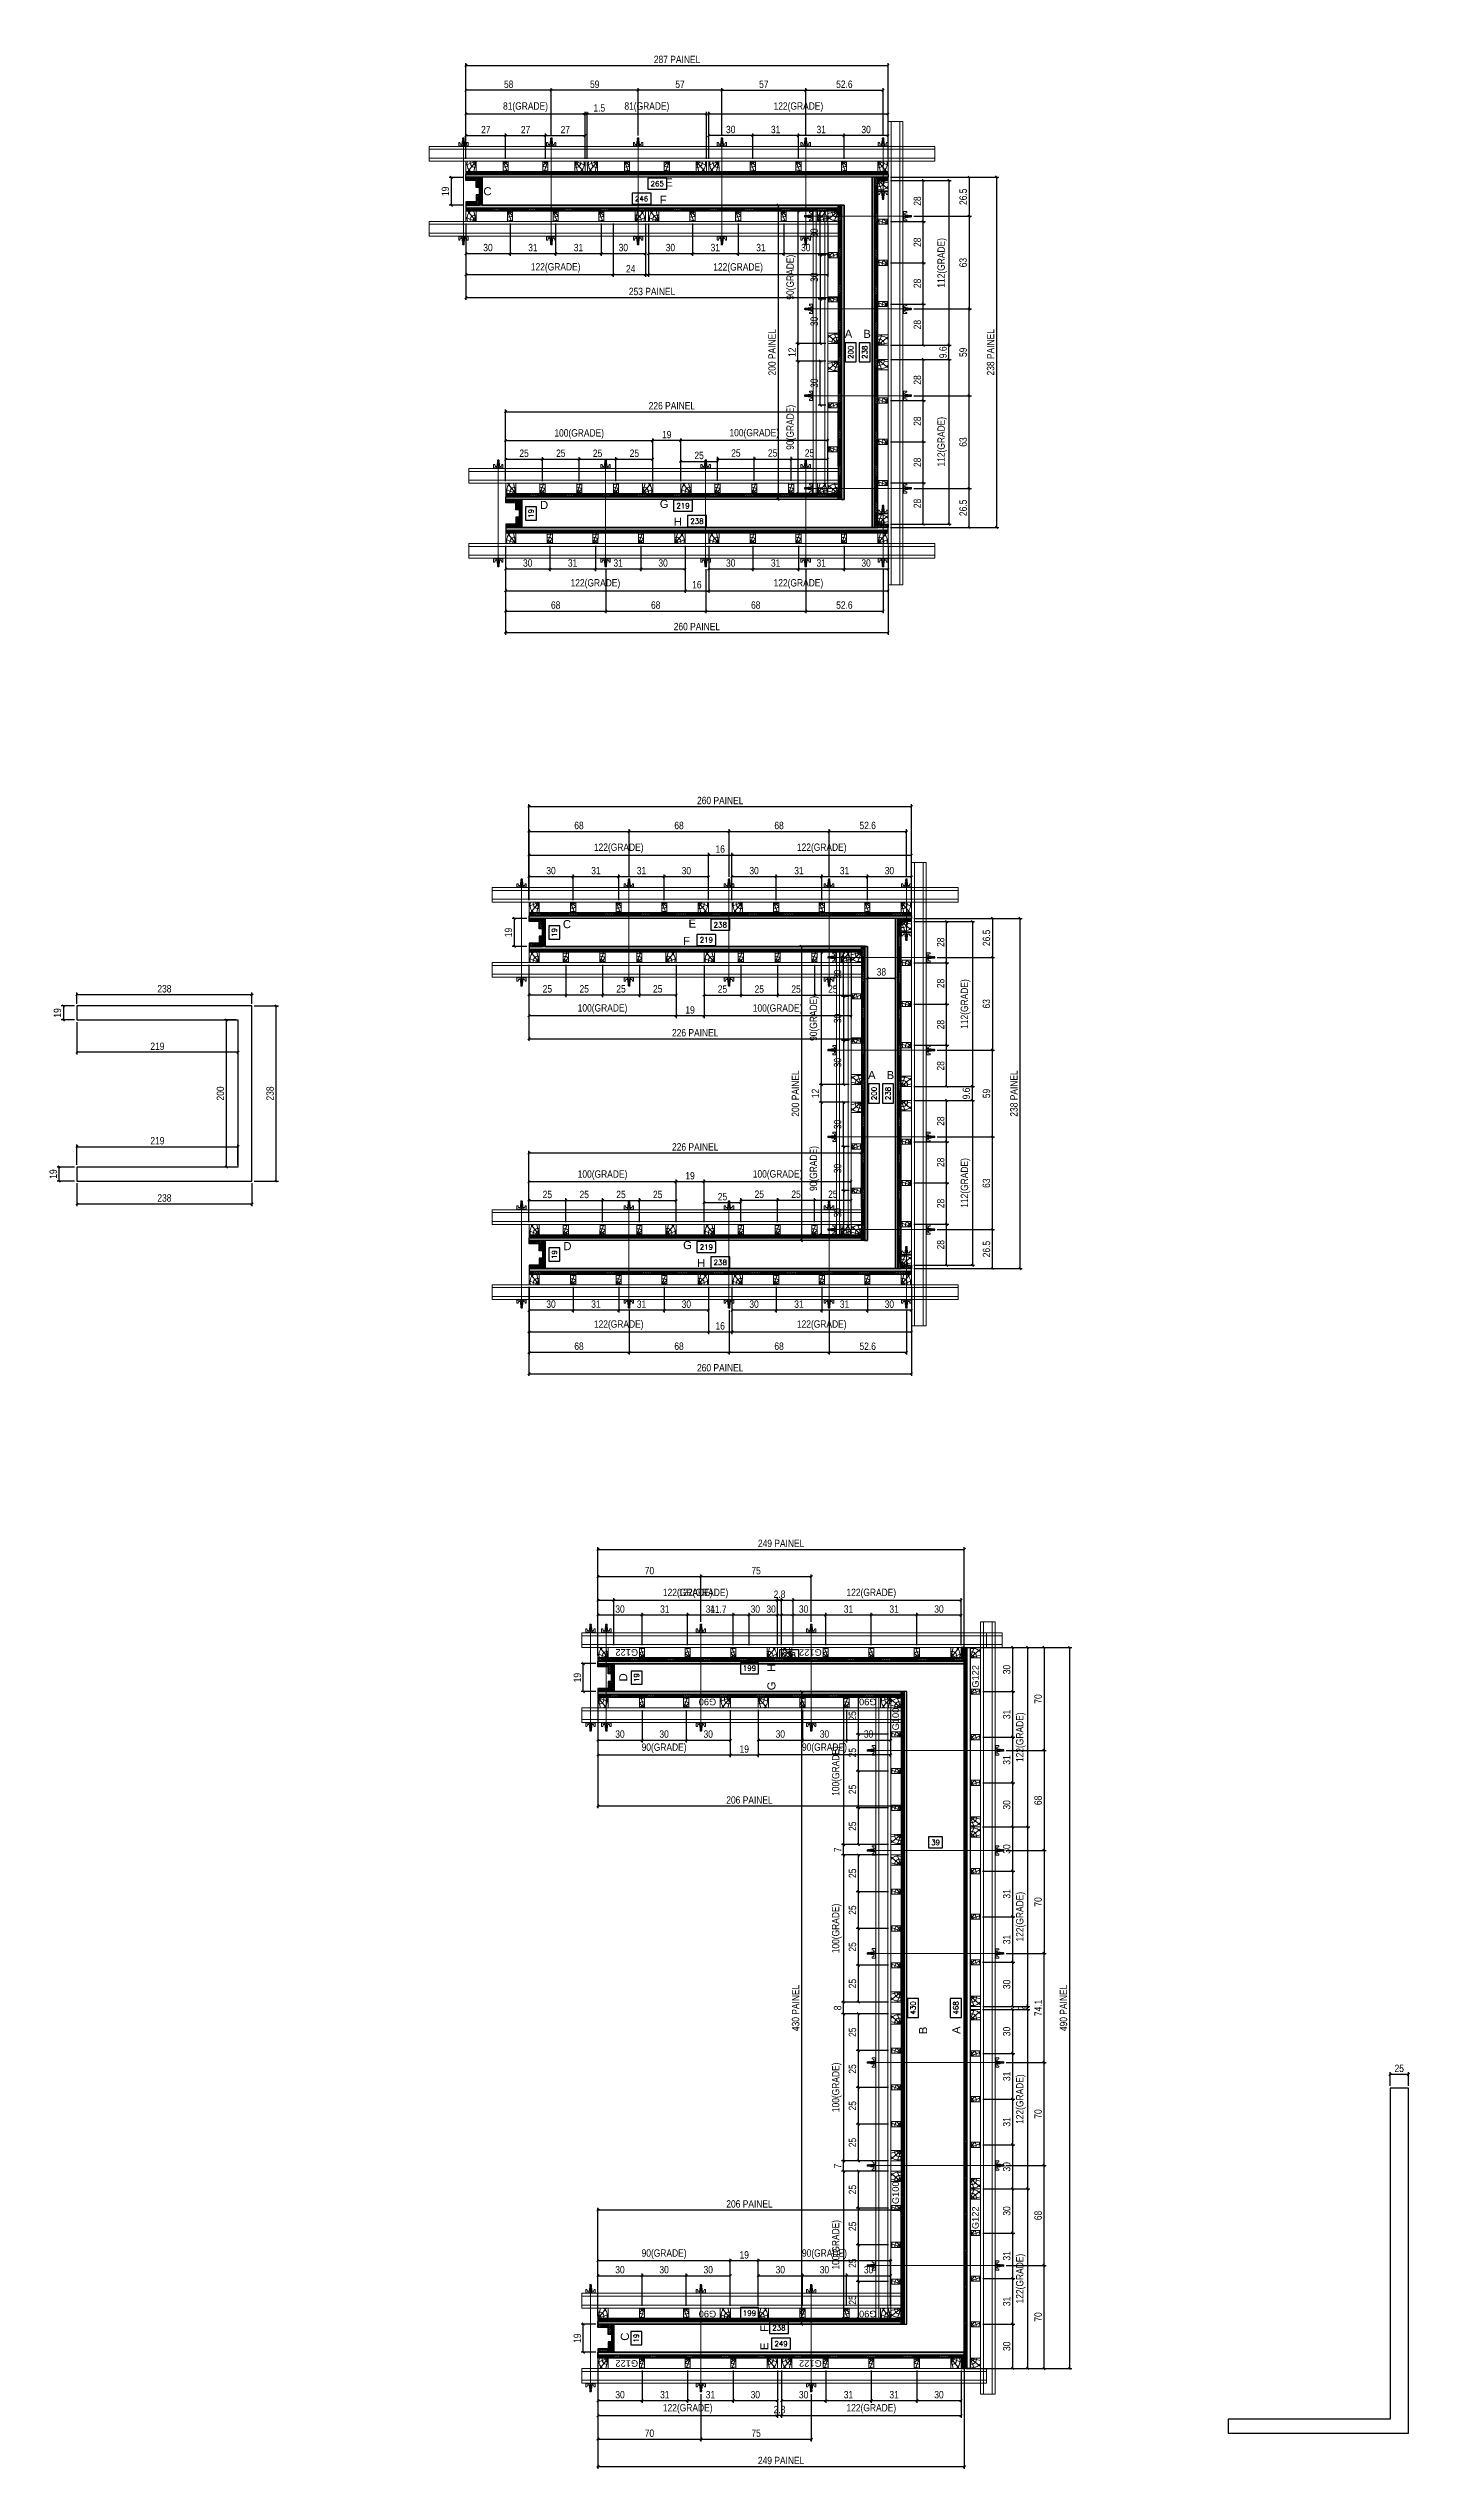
# Model space of a CAD drawing. Extents: x 14400 to 27878, y -21631 to 6985.
# Drawn here: x 22316 to 24167, y -2249 to 1045 of the extents above; entities that cross this region are included whole.
import ezdxf
from ezdxf.enums import TextEntityAlignment as Align

# ---------------------------------------------------------------- set-up
doc = ezdxf.new("R2010")
doc.units = 0
for name, color, linetype in [('CHAPA', 1, 'Continuous'), ('COTA', 241, 'Continuous'), ('F-PILARES-S', 170, 'Continuous'), ('MEIO_PONT', 93, 'Continuous'), ('SARRAFO', 251, 'Continuous'), ('TEXTO_GERAL', 7, 'Continuous')]:
    doc.layers.add(name, color=color, linetype=linetype)
for name, color, linetype, lineweight in [('Hachura', 251, 'Continuous', 9), ('Madeira', 126, 'Continuous', 18), ('Perfil Metálico', 224, 'Continuous', 18)]:
    doc.layers.add(name, color=color, linetype=linetype, lineweight=lineweight)
doc.styles.add('ARIAL', font='arial.ttf')
doc.styles.add('COTA TECNICA', font='techl___.ttf', dxfattribs={"height": 10})
doc.styles.add('COTA TECNICA 2X', font='techl___.ttf', dxfattribs={"height": 10})
doc.styles.add('ROMANS', font='romans.shx')
doc.styles.add('SANSSERIF', font='sas_____.pfb')
doc.dimstyles.new('PAINEL', dxfattribs={"dimtxt": 10, "dimasz": 3, "dimexe": 3, "dimexo": 3, "dimgap": 3, "dimtad": 1, "dimdec": 1, "dimzin": 12, "dimdsep": 46, "dimtxsty": 'COTA TECNICA', "dimblk1": 'OBLIQUE', "dimblk2": 'OBLIQUE', "dimsah": 1, "dimcen": 0.9, "dimclrd": 4, "dimclre": 4, "dimclrt": 240, "dimadec": 1, "dimazin": 3, "dimtfac": 1, "dimtdec": 1, "dimtmove": 0, "dimatfit": 3, "dimfxl": 1, "dimtolj": 1, "dimtzin": 12, "dimarcsym": 0})
doc.dimstyles.new('SECAO PILAR', dxfattribs={"dimtxt": 10, "dimasz": 3, "dimexe": 3, "dimexo": 3, "dimgap": 3, "dimtad": 1, "dimdec": 1, "dimlfac": 0.5, "dimzin": 12, "dimdsep": 46, "dimtxsty": 'COTA TECNICA 2X', "dimblk1": 'OBLIQUE', "dimblk2": 'OBLIQUE', "dimsah": 1, "dimcen": 0.9, "dimclrd": 256, "dimclre": 256, "dimclrt": 256, "dimadec": 1, "dimazin": 3, "dimtfac": 1, "dimtdec": 1, "dimtmove": 0, "dimatfit": 3, "dimfxl": 1, "dimtolj": 1, "dimtzin": 12, "dimarcsym": 0})
doc.dimstyles.new('SECÇÃO 2', dxfattribs={"dimtxt": 7, "dimasz": 6, "dimexe": 0.18, "dimexo": 2, "dimgap": -4, "dimtad": 3, "dimdec": 1, "dimlfac": 0.5, "dimzin": 12, "dimdsep": 46, "dimtxsty": 'ROMANS', "dimblk": 'ARCHTICK', "dimcen": 0.09, "dimse1": 1, "dimse2": 1, "dimsd1": 1, "dimsd2": 1, "dimclrd": 180, "dimclre": 5, "dimclrt": 1, "dimadec": 0, "dimazin": 3, "dimtfac": 1, "dimtdec": 1, "dimtofl": 0, "dimtmove": 0, "dimatfit": 3, "dimldrblk": 'ARCHTICK', "dimfxl": 1, "dimtolj": 1, "dimtzin": 0, "dimarcsym": 0})
pattern_1 = [(45, (32511.9488, 20428.7205), (-1.12253202, 1.12253202), [])]
pattern_2 = [(135, (478.1888, 6670.8642), (-1.12253202, -1.12253202), [])]
pattern_3 = [(45, (30228.2152, -239.5054), (-1.122532, 1.122532), [])]
pattern_4 = [(45, (32511.9488, 20764.7205), (-1.12253202, 1.12253202), [])]
pattern_5 = [(135, (478.1888, 7006.8642), (-1.12253202, -1.12253202), [])]
pattern_6 = [(45, (32418.2473, 21777.856), (-1.12253202, 1.12253202), [])]
pattern_7 = [(135, (384.4873, 8019.9996), (-1.12253202, -1.12253202), [])]
pattern_8 = [(45, (30134.5136, 773.63), (-1.122532, 1.122532), [])]
pattern_9 = [(315, (46022.9049, -11366.9772), (1.12253202, 1.12253202), [])]
pattern_10 = [(45, (32332.533, 22785.4214), (-1.12253202, 1.12253202), [])]
pattern_11 = [(135, (298.773, 9027.565), (-1.12253202, -1.12253202), [])]
pattern_12 = [(45, (30102.7993, 1781.1955), (-1.122532, 1.122532), [])]
pattern_13 = [(315, (45991.1906, -10359.4117), (1.12253202, 1.12253202), [])]
pattern_14 = [(45, (32386.533, 22785.4214), (-1.12253202, 1.12253202), [])]
pattern_15 = [(135, (352.773, 9027.565), (-1.12253202, -1.12253202), [])]

msp = doc.modelspace()

# ---------------------------------------------------------------- texts
at = {"layer": 'TEXTO_GERAL', "style": 'ARIAL'}
for s, p in [('C', (22913.263, 850.875)), ('E', (23160.067, 862.907)), ('F', (23152.281, 839.365)), ('A', (23404.062, 657.193)), ('B', (23429.346, 657.045)), ('D', (22990.294, 424.45)), ('G', (23153.552, 425.892)), ('H', (23172.066, 401.621)), ('C', (23021.347, -145.347)), ('F', (23183.995, -168.2)), ('E', (23191.782, -144.659)), ('A', (23435.776, -350.372)), ('B', (23461.06, -350.52)), ('D', (23022.009, -583.115)), ('G', (23185.266, -581.673)), ('H', (23203.78, -605.945))]:
    msp.add_text(s, height=11, dxfattribs=at).set_placement(p, align=Align.MIDDLE_CENTER)
at = {"layer": 'TEXTO_GERAL', "color": 0, "linetype": 'Continuous', "style": 'SANSSERIF'}
for s, rotation, p in [('G122', 180, (23118.069, -1135.493)), ('G122', 180, (23367.676, -1135.514)), ('G122', 90, (23576.647, -1183.342)), ('G90', 180, (23224.242, -1202.765)), ('G90', 180, (23442.233, -1202.739)), ('G100', 90, (23468.169, -1241.342)), ('G100', 90, (23468.171, -1885.349)), ('G122', 90, (23576.645, -1919.349)), ('G90', 180, (23224.242, -2034.813)), ('G90', 180, (23442.233, -2034.84)), ('G122', 180, (23118.069, -2102.086)), ('G122', 180, (23367.676, -2102.065))]:
    msp.add_text(s, height=9, rotation=rotation, dxfattribs=at).set_placement(p, align=Align.MIDDLE_LEFT)
at = {"layer": 'TEXTO_GERAL', "style": 'ARIAL'}
for s, p in [('H', (23299.284, -1156.486)), ('D', (23097.886, -1169.322)), ('G', (23299.284, -1180.902)), ('B', (23505.44, -1649.246)), ('A', (23550.708, -1648.971)), ('C', (23100.036, -2065.635)), ('F', (23289.676, -2054.326)), ('E', (23289.676, -2078.742))]:
    msp.add_text(s, height=11, rotation=90, dxfattribs=at).set_placement(p, align=Align.MIDDLE_CENTER)

# ---------------------------------------------------------------- blocks, each defined once
blk = doc.blocks.new('_Oblique')
at = {"color": 0, "linetype": 'ByBlock', "lineweight": -2}
blk.add_line((-0.5, -0.5), (0.5, 0.5), dxfattribs=at)
blk = doc.blocks.new('*D97')
at = {"layer": 'COTA', "lineweight": -2, "transparency": 16777216}
for p, q in [((23063.5, -2097.8), (23063.5, -2245.1)), ((23561.5, -2097.7), (23561.5, -2245.1)), ((23063.5, -2242.1), (23561.5, -2242.1))]:
    blk.add_line(p, q, dxfattribs=at)
at = {"layer": 'Defpoints', "color": 0, "transparency": 16777216}
for p in [(23063.5, -2094.8), (23561.5, -2094.7), (23561.5, -2242.1)]:
    blk.add_point(p, dxfattribs=at)
at = {"layer": 'COTA', "lineweight": -2, "transparency": 16777216, "xscale": 3, "yscale": 3, "zscale": 3, "rotation": 180}
blk.add_blockref('_Oblique', (23063.5, -2242.1), dxfattribs=at)
at = {"layer": 'COTA', "lineweight": -2, "transparency": 16777216, "xscale": 3, "yscale": 3, "zscale": 3}
blk.add_blockref('_Oblique', (23561.5, -2242.1), dxfattribs=at)
at = {"layer": 'COTA', "transparency": 16777216, "insert": (23312.5, -2234), "char_height": 10, "attachment_point": 5, "style": 'COTA TECNICA 2X'}
blk.add_mtext('\\A1;249 PAINEL', dxfattribs=at)
blk = doc.blocks.new('*D98')
at = {"layer": 'COTA', "linetype": 'ByBlock', "lineweight": -2, "transparency": 16777216}
for p, q in [((23564.5, -1128.7), (23707.5, -1128.7)), ((23704.5, -1128.7), (23704.5, -2108.7)), ((23564.5, -2108.7), (23707.5, -2108.7))]:
    blk.add_line(p, q, dxfattribs=at)
at = {"layer": 'Defpoints', "color": 0, "linetype": 'ByBlock', "transparency": 16777216}
for p in [(23561.5, -1128.7), (23561.5, -2108.7), (23704.5, -2108.7)]:
    blk.add_point(p, dxfattribs=at)
at = {"layer": 'COTA', "linetype": 'ByBlock', "lineweight": -2, "transparency": 16777216, "xscale": 3, "yscale": 3, "zscale": 3}
for p, rotation in [((23704.5, -1128.7), 90), ((23704.5, -2108.7), 270)]:
    blk.add_blockref('_Oblique', p, dxfattribs=dict(at, rotation=rotation))
at = {"layer": 'COTA', "linetype": 'ByBlock', "transparency": 16777216, "insert": (23696.4, -1618.7), "char_height": 10, "attachment_point": 5, "rotation": 90, "style": 'COTA TECNICA 2X'}
blk.add_mtext('\\A1;490 PAINEL', dxfattribs=at)
blk = doc.blocks.new('*D31')
at = {"layer": 'COTA', "color": 180, "lineweight": -2, "transparency": 16777216}
for p, q in [((23557.5, -1605.7), (23542.5, -1605.7)), ((23542.5, -1605.7), (23542.5, -1631.7)), ((23557.5, -1631.7), (23557.5, -1605.7)), ((23542.5, -1631.7), (23557.5, -1631.7))]:
    blk.add_line(p, q, dxfattribs=at)
at = {"layer": 'Defpoints', "color": 0, "transparency": 16777216}
for p in [(23561.5, -1150.7), (23561.5, -1150.7), (23561.5, -2086.7)]:
    blk.add_point(p, dxfattribs=at)
at = {"layer": 'COTA', "color": 1, "transparency": 16777216, "insert": (23550, -1618.7), "char_height": 7, "attachment_point": 5, "rotation": 90, "style": 'ROMANS'}
blk.add_mtext('\\A1;468', dxfattribs=at)
blk = doc.blocks.new('_ArchTick')
at = {"color": 0, "linetype": 'ByBlock', "const_width": 0.15}
blk.add_lwpolyline([(-0.5, -0.5), (0.5, 0.5)], dxfattribs=at)
blk = doc.blocks.new('*D99')
at = {"layer": 'COTA', "color": 180, "lineweight": -2, "transparency": 16777216}
for p, q in [((23336.5, -1131.7), (23310.5, -1131.7)), ((23310.5, -1131.7), (23310.5, -1146.7)), ((23310.5, -1146.7), (23336.5, -1146.7)), ((23336.5, -1146.7), (23336.5, -1131.7))]:
    blk.add_line(p, q, dxfattribs=at)
at = {"layer": 'Defpoints', "color": 0, "transparency": 16777216}
for p in [(23085.5, -1150.7), (23085.5, -1150.7), (23561.5, -1150.7)]:
    blk.add_point(p, dxfattribs=at)
at = {"layer": 'COTA', "color": 1, "transparency": 16777216, "insert": (23323.5, -1139.2), "char_height": 7, "attachment_point": 5, "style": 'ROMANS'}
blk.add_mtext('\\A1;238', dxfattribs=at)
blk = doc.blocks.new('*D100')
at = {"layer": 'COTA', "color": 180, "lineweight": -2, "transparency": 16777216}
for p, q in [((23123.6, -1160.7), (23108.6, -1160.7)), ((23108.6, -1160.7), (23108.6, -1178.7)), ((23108.6, -1178.7), (23123.6, -1178.7)), ((23123.6, -1178.7), (23123.6, -1160.7))]:
    blk.add_line(p, q, dxfattribs=at)
at = {"layer": 'Defpoints', "color": 0, "transparency": 16777216}
for p in [(23085.5, -1150.7), (23085.5, -1188.7), (23127.6, -1188.7)]:
    blk.add_point(p, dxfattribs=at)
at = {"layer": 'COTA', "color": 1, "transparency": 16777216, "insert": (23116.1, -1169.7), "char_height": 7, "attachment_point": 5, "rotation": 90, "style": 'ROMANS'}
blk.add_mtext('\\A1;19', dxfattribs=at)
blk = doc.blocks.new('*D32')
at = {"layer": 'COTA', "color": 180, "lineweight": -2, "transparency": 16777216}
for p, q in [((23322.5, -2046.1), (23296.5, -2046.1)), ((23296.5, -2046.1), (23296.5, -2061.1)), ((23296.5, -2061.1), (23322.5, -2061.1)), ((23322.5, -2061.1), (23322.5, -2046.1))]:
    blk.add_line(p, q, dxfattribs=at)
at = {"layer": 'Defpoints', "color": 0, "transparency": 16777216}
for p in [(23085.5, -2065.1), (23085.5, -2086.7), (23561.5, -2086.7)]:
    blk.add_point(p, dxfattribs=at)
at = {"layer": 'COTA', "color": 1, "transparency": 16777216, "insert": (23309.5, -2053.6), "char_height": 7, "attachment_point": 5, "style": 'ROMANS'}
blk.add_mtext('\\A1;238', dxfattribs=at)
blk = doc.blocks.new('*D33')
at = {"layer": 'COTA', "color": 180, "lineweight": -2, "transparency": 16777216}
for p, q in [((23123, -2058.7), (23108, -2058.7)), ((23108, -2058.7), (23108, -2076.7)), ((23123, -2076.7), (23123, -2058.7)), ((23108, -2076.7), (23123, -2076.7))]:
    blk.add_line(p, q, dxfattribs=at)
at = {"layer": 'Defpoints', "color": 0, "transparency": 16777216}
for p in [(23089.1, -2048.7), (23127, -2048.7), (23089.1, -2086.7)]:
    blk.add_point(p, dxfattribs=at)
at = {"layer": 'COTA', "color": 1, "transparency": 16777216, "insert": (23115.5, -2067.7), "char_height": 7, "attachment_point": 5, "rotation": 90, "style": 'ROMANS'}
blk.add_mtext('\\A1;19', dxfattribs=at)
blk = doc.blocks.new('*D34')
at = {"layer": 'COTA', "color": 180, "lineweight": -2, "transparency": 16777216}
for p, q in [((23532, -1386.3), (23513, -1386.3)), ((23513, -1386.3), (23513, -1401.3)), ((23513, -1401.3), (23532, -1401.3)), ((23532, -1401.3), (23532, -1386.3))]:
    blk.add_line(p, q, dxfattribs=at)
at = {"layer": 'Defpoints', "color": 0, "transparency": 16777216}
for p in [(23483.5, -1405.3), (23483.5, -1411.2), (23561.5, -1411.2)]:
    blk.add_point(p, dxfattribs=at)
at = {"layer": 'COTA', "color": 1, "transparency": 16777216, "insert": (23522.5, -1393.8), "char_height": 7, "attachment_point": 5, "style": 'ROMANS'}
blk.add_mtext('\\A1;39', dxfattribs=at)
blk = doc.blocks.new('PONTALETE')
at = {"layer": 'Madeira'}
for q in [(2.7, 7), (7, 5.8), (7, 1.7)]:
    blk.add_line((0, 0), q, dxfattribs=at)
blk.add_lwpolyline([(0, 0), (7, 0), (7, 7), (0, 7)], close=True, dxfattribs=at)
for centre, radius, start, end in [((2, 0.1), 6.23, 37.2818, 109.0913), ((1.1, 0.9), 3.19, 343.603, 109.9847), ((-0.2, -0.8), 3.09, 14.6322, 86.0383)]:
    blk.add_arc(centre, radius, start, end, dxfattribs=at)
blk = doc.blocks.new('MEIO PONTALETE')
at = {"layer": 'Madeira'}
for q in [(2.7, 7), (3.5, 2.9), (3.5, 0.9)]:
    blk.add_line((0, 0), q, dxfattribs=at)
blk.add_lwpolyline([(0, 0), (3.5, 0), (3.5, 7), (0, 7)], close=True, dxfattribs=at)
for centre, radius, start, end in [((2, 0.1), 6.23, 76.4499, 109.0913), ((1.1, 0.9), 3.19, 40.9063, 109.9847), ((-0.2, -0.8), 3.09, 14.6322, 86.0383)]:
    blk.add_arc(centre, radius, start, end, dxfattribs=at)
blk = doc.blocks.new('*D35')
at = {"layer": 'COTA', "lineweight": -2, "transparency": 16777216}
for p, q in [((23497.1, -2111.8), (23497.1, -2155.7)), ((23557.1, -2111.8), (23557.1, -2155.7)), ((23557.1, -2152.7), (23497.1, -2152.7))]:
    blk.add_line(p, q, dxfattribs=at)
at = {"layer": 'Defpoints', "color": 0, "transparency": 16777216}
for p in [(23497.1, -2108.8), (23557.1, -2108.8), (23497.1, -2152.7)]:
    blk.add_point(p, dxfattribs=at)
at = {"layer": 'COTA', "lineweight": -2, "transparency": 16777216, "xscale": 3, "yscale": 3, "zscale": 3, "rotation": 180}
blk.add_blockref('_Oblique', (23497.1, -2152.7), dxfattribs=at)
at = {"layer": 'COTA', "lineweight": -2, "transparency": 16777216, "xscale": 3, "yscale": 3, "zscale": 3}
blk.add_blockref('_Oblique', (23557.1, -2152.7), dxfattribs=at)
at = {"layer": 'COTA', "transparency": 16777216, "insert": (23527.1, -2144.5), "char_height": 10, "attachment_point": 5, "style": 'COTA TECNICA 2X'}
blk.add_mtext('\\A1;30', dxfattribs=at)
blk = doc.blocks.new('*D36')
at = {"layer": 'COTA', "lineweight": -2, "transparency": 16777216}
for p, q in [((23313.1, -2111.8), (23313.1, -2175.9)), ((23557.1, -2111.8), (23557.1, -2175.9)), ((23313.1, -2172.9), (23557.1, -2172.9))]:
    blk.add_line(p, q, dxfattribs=at)
at = {"layer": 'Defpoints', "color": 0, "transparency": 16777216}
for p in [(23313.1, -2108.8), (23557.1, -2108.8), (23557.1, -2172.9)]:
    blk.add_point(p, dxfattribs=at)
at = {"layer": 'COTA', "lineweight": -2, "transparency": 16777216, "xscale": 3, "yscale": 3, "zscale": 3, "rotation": 180}
blk.add_blockref('_Oblique', (23313.1, -2172.9), dxfattribs=at)
at = {"layer": 'COTA', "lineweight": -2, "transparency": 16777216, "xscale": 3, "yscale": 3, "zscale": 3}
blk.add_blockref('_Oblique', (23557.1, -2172.9), dxfattribs=at)
at = {"layer": 'COTA', "transparency": 16777216, "insert": (23435.1, -2163.7), "char_height": 10, "attachment_point": 5, "style": 'COTA TECNICA 2X'}
blk.add_mtext('\\A1;122(GRADE)', dxfattribs=at)
blk = doc.blocks.new('*D101')
at = {"layer": 'COTA', "lineweight": -2, "transparency": 16777216}
for p, q in [((23435.1, -2111.8), (23435.1, -2155.7)), ((23497.1, -2111.8), (23497.1, -2155.7)), ((23497.1, -2152.7), (23435.1, -2152.7))]:
    blk.add_line(p, q, dxfattribs=at)
at = {"layer": 'Defpoints', "color": 0, "transparency": 16777216}
for p in [(23435.1, -2108.8), (23497.1, -2108.8), (23435.1, -2152.7)]:
    blk.add_point(p, dxfattribs=at)
at = {"layer": 'COTA', "lineweight": -2, "transparency": 16777216, "xscale": 3, "yscale": 3, "zscale": 3, "rotation": 180}
blk.add_blockref('_Oblique', (23435.1, -2152.7), dxfattribs=at)
at = {"layer": 'COTA', "lineweight": -2, "transparency": 16777216, "xscale": 3, "yscale": 3, "zscale": 3}
blk.add_blockref('_Oblique', (23497.1, -2152.7), dxfattribs=at)
at = {"layer": 'COTA', "transparency": 16777216, "insert": (23466.1, -2144.5), "char_height": 10, "attachment_point": 5, "style": 'COTA TECNICA 2X'}
blk.add_mtext('\\A1;31', dxfattribs=at)
blk = doc.blocks.new('*D102')
at = {"layer": 'COTA', "lineweight": -2, "transparency": 16777216}
for p, q in [((23373.1, -2111.8), (23373.1, -2155.7)), ((23435.1, -2111.8), (23435.1, -2155.7)), ((23435.1, -2152.7), (23373.1, -2152.7))]:
    blk.add_line(p, q, dxfattribs=at)
at = {"layer": 'Defpoints', "color": 0, "transparency": 16777216}
for p in [(23373.1, -2108.8), (23435.1, -2108.8), (23373.1, -2152.7)]:
    blk.add_point(p, dxfattribs=at)
at = {"layer": 'COTA', "lineweight": -2, "transparency": 16777216, "xscale": 3, "yscale": 3, "zscale": 3, "rotation": 180}
blk.add_blockref('_Oblique', (23373.1, -2152.7), dxfattribs=at)
at = {"layer": 'COTA', "lineweight": -2, "transparency": 16777216, "xscale": 3, "yscale": 3, "zscale": 3}
blk.add_blockref('_Oblique', (23435.1, -2152.7), dxfattribs=at)
at = {"layer": 'COTA', "transparency": 16777216, "insert": (23404.1, -2144.5), "char_height": 10, "attachment_point": 5, "style": 'COTA TECNICA 2X'}
blk.add_mtext('\\A1;31', dxfattribs=at)
blk = doc.blocks.new('*D103')
at = {"layer": 'COTA', "lineweight": -2, "transparency": 16777216}
for p, q in [((23313.1, -2111.8), (23313.1, -2155.7)), ((23373.1, -2111.8), (23373.1, -2155.7)), ((23373.1, -2152.7), (23313.1, -2152.7))]:
    blk.add_line(p, q, dxfattribs=at)
at = {"layer": 'Defpoints', "color": 0, "transparency": 16777216}
for p in [(23313.1, -2108.8), (23373.1, -2108.8), (23313.1, -2152.7)]:
    blk.add_point(p, dxfattribs=at)
at = {"layer": 'COTA', "lineweight": -2, "transparency": 16777216, "xscale": 3, "yscale": 3, "zscale": 3, "rotation": 180}
blk.add_blockref('_Oblique', (23313.1, -2152.7), dxfattribs=at)
at = {"layer": 'COTA', "lineweight": -2, "transparency": 16777216, "xscale": 3, "yscale": 3, "zscale": 3}
blk.add_blockref('_Oblique', (23373.1, -2152.7), dxfattribs=at)
at = {"layer": 'COTA', "transparency": 16777216, "insert": (23343.1, -2144.5), "char_height": 10, "attachment_point": 5, "style": 'COTA TECNICA 2X'}
blk.add_mtext('\\A1;30', dxfattribs=at)
blk = doc.blocks.new('*D37')
at = {"layer": 'COTA', "lineweight": -2, "transparency": 16777216}
for p, q in [((23247.4, -2111.8), (23247.4, -2155.7)), ((23307.4, -2111.8), (23307.4, -2155.7)), ((23307.4, -2152.7), (23247.4, -2152.7))]:
    blk.add_line(p, q, dxfattribs=at)
at = {"layer": 'Defpoints', "color": 0, "transparency": 16777216}
for p in [(23247.4, -2108.8), (23307.4, -2108.8), (23247.4, -2152.7)]:
    blk.add_point(p, dxfattribs=at)
at = {"layer": 'COTA', "lineweight": -2, "transparency": 16777216, "xscale": 3, "yscale": 3, "zscale": 3, "rotation": 180}
blk.add_blockref('_Oblique', (23247.4, -2152.7), dxfattribs=at)
at = {"layer": 'COTA', "lineweight": -2, "transparency": 16777216, "xscale": 3, "yscale": 3, "zscale": 3}
blk.add_blockref('_Oblique', (23307.4, -2152.7), dxfattribs=at)
at = {"layer": 'COTA', "transparency": 16777216, "insert": (23277.4, -2144.5), "char_height": 10, "attachment_point": 5, "style": 'COTA TECNICA 2X'}
blk.add_mtext('\\A1;30', dxfattribs=at)
blk = doc.blocks.new('*D38')
at = {"layer": 'COTA', "lineweight": -2, "transparency": 16777216}
for p, q in [((23063.5, -2111.8), (23063.5, -2175.9)), ((23307.4, -2111.8), (23307.4, -2175.9)), ((23063.5, -2172.9), (23307.4, -2172.9))]:
    blk.add_line(p, q, dxfattribs=at)
at = {"layer": 'Defpoints', "color": 0, "transparency": 16777216}
for p in [(23063.5, -2108.8), (23307.4, -2108.8), (23307.4, -2172.9)]:
    blk.add_point(p, dxfattribs=at)
at = {"layer": 'COTA', "lineweight": -2, "transparency": 16777216, "xscale": 3, "yscale": 3, "zscale": 3, "rotation": 180}
blk.add_blockref('_Oblique', (23063.5, -2172.9), dxfattribs=at)
at = {"layer": 'COTA', "lineweight": -2, "transparency": 16777216, "xscale": 3, "yscale": 3, "zscale": 3}
blk.add_blockref('_Oblique', (23307.4, -2172.9), dxfattribs=at)
at = {"layer": 'COTA', "transparency": 16777216, "insert": (23185.5, -2163.7), "char_height": 10, "attachment_point": 5, "style": 'COTA TECNICA 2X'}
blk.add_mtext('\\A1;122(GRADE)', dxfattribs=at)
blk = doc.blocks.new('*D104')
at = {"layer": 'COTA', "lineweight": -2, "transparency": 16777216}
for p, q in [((23185.4, -2111.8), (23185.4, -2155.7)), ((23247.4, -2111.8), (23247.4, -2155.7)), ((23247.4, -2152.7), (23185.4, -2152.7))]:
    blk.add_line(p, q, dxfattribs=at)
at = {"layer": 'Defpoints', "color": 0, "transparency": 16777216}
for p in [(23185.4, -2108.8), (23247.4, -2108.8), (23185.4, -2152.7)]:
    blk.add_point(p, dxfattribs=at)
at = {"layer": 'COTA', "lineweight": -2, "transparency": 16777216, "xscale": 3, "yscale": 3, "zscale": 3, "rotation": 180}
blk.add_blockref('_Oblique', (23185.4, -2152.7), dxfattribs=at)
at = {"layer": 'COTA', "lineweight": -2, "transparency": 16777216, "xscale": 3, "yscale": 3, "zscale": 3}
blk.add_blockref('_Oblique', (23247.4, -2152.7), dxfattribs=at)
at = {"layer": 'COTA', "transparency": 16777216, "insert": (23216.4, -2144.5), "char_height": 10, "attachment_point": 5, "style": 'COTA TECNICA 2X'}
blk.add_mtext('\\A1;31', dxfattribs=at)
blk = doc.blocks.new('*D105')
at = {"layer": 'COTA', "lineweight": -2, "transparency": 16777216}
for p, q in [((23123.4, -2111.8), (23123.4, -2155.7)), ((23185.4, -2111.8), (23185.4, -2155.7)), ((23185.4, -2152.7), (23123.4, -2152.7))]:
    blk.add_line(p, q, dxfattribs=at)
at = {"layer": 'Defpoints', "color": 0, "transparency": 16777216}
for p in [(23123.4, -2108.8), (23185.4, -2108.8), (23123.4, -2152.7)]:
    blk.add_point(p, dxfattribs=at)
at = {"layer": 'COTA', "lineweight": -2, "transparency": 16777216, "xscale": 3, "yscale": 3, "zscale": 3, "rotation": 180}
blk.add_blockref('_Oblique', (23123.4, -2152.7), dxfattribs=at)
at = {"layer": 'COTA', "lineweight": -2, "transparency": 16777216, "xscale": 3, "yscale": 3, "zscale": 3}
blk.add_blockref('_Oblique', (23185.4, -2152.7), dxfattribs=at)
at = {"layer": 'COTA', "transparency": 16777216, "insert": (23154.4, -2144.5), "char_height": 10, "attachment_point": 5, "style": 'COTA TECNICA 2X'}
blk.add_mtext('\\A1;31', dxfattribs=at)
blk = doc.blocks.new('*D106')
at = {"layer": 'COTA', "lineweight": -2, "transparency": 16777216}
for p, q in [((23063.5, -2111.8), (23063.5, -2155.7)), ((23123.4, -2111.8), (23123.4, -2155.7)), ((23123.4, -2152.7), (23063.5, -2152.7))]:
    blk.add_line(p, q, dxfattribs=at)
at = {"layer": 'Defpoints', "color": 0, "transparency": 16777216}
for p in [(23063.5, -2108.8), (23123.4, -2108.8), (23063.5, -2152.7)]:
    blk.add_point(p, dxfattribs=at)
at = {"layer": 'COTA', "lineweight": -2, "transparency": 16777216, "xscale": 3, "yscale": 3, "zscale": 3, "rotation": 180}
blk.add_blockref('_Oblique', (23063.5, -2152.7), dxfattribs=at)
at = {"layer": 'COTA', "lineweight": -2, "transparency": 16777216, "xscale": 3, "yscale": 3, "zscale": 3}
blk.add_blockref('_Oblique', (23123.4, -2152.7), dxfattribs=at)
at = {"layer": 'COTA', "transparency": 16777216, "insert": (23093.5, -2144.5), "char_height": 10, "attachment_point": 5, "style": 'COTA TECNICA 2X'}
blk.add_mtext('\\A1;30', dxfattribs=at)
blk = doc.blocks.new('*D39')
at = {"layer": 'COTA', "lineweight": -2, "transparency": 16777216}
for p, q in [((23307.4, -2111.8), (23307.4, -2175.9)), ((23313.1, -2111.8), (23313.1, -2175.9)), ((23307.4, -2172.9), (23304.4, -2172.9)), ((23313.1, -2172.9), (23307.4, -2172.9)), ((23313.1, -2172.9), (23316.1, -2172.9))]:
    blk.add_line(p, q, dxfattribs=at)
at = {"layer": 'Defpoints', "color": 0, "transparency": 16777216}
for p in [(23307.4, -2108.8), (23313.1, -2108.8), (23307.4, -2172.9)]:
    blk.add_point(p, dxfattribs=at)
at = {"layer": 'COTA', "lineweight": -2, "transparency": 16777216, "xscale": 3, "yscale": 3, "zscale": 3}
blk.add_blockref('_Oblique', (23307.4, -2172.9), dxfattribs=at)
at = {"layer": 'COTA', "lineweight": -2, "transparency": 16777216, "xscale": 3, "yscale": 3, "zscale": 3, "rotation": 180}
blk.add_blockref('_Oblique', (23313.1, -2172.9), dxfattribs=at)
at = {"layer": 'COTA', "transparency": 16777216, "insert": (23310.3, -2164.8), "char_height": 10, "attachment_point": 5, "style": 'COTA TECNICA 2X'}
blk.add_mtext('\\A1;2.8', dxfattribs=at)
blk = doc.blocks.new('*D40')
at = {"layer": 'COTA', "lineweight": -2, "transparency": 16777216}
for p, q in [((23586.5, -1312.7), (23630.4, -1312.7)), ((23627.4, -1372.7), (23627.4, -1312.7)), ((23586.5, -1372.7), (23630.4, -1372.7))]:
    blk.add_line(p, q, dxfattribs=at)
at = {"layer": 'Defpoints', "color": 0, "transparency": 16777216}
for p in [(23583.5, -1312.7), (23627.4, -1312.7), (23583.5, -1372.7)]:
    blk.add_point(p, dxfattribs=at)
at = {"layer": 'COTA', "lineweight": -2, "transparency": 16777216, "xscale": 3, "yscale": 3, "zscale": 3}
for p, rotation in [((23627.4, -1312.7), 90), ((23627.4, -1372.7), 270)]:
    blk.add_blockref('_Oblique', p, dxfattribs=dict(at, rotation=rotation))
at = {"layer": 'COTA', "transparency": 16777216, "insert": (23619.2, -1342.7), "char_height": 10, "attachment_point": 5, "rotation": 90, "style": 'COTA TECNICA 2X'}
blk.add_mtext('\\A1;30', dxfattribs=at)
blk = doc.blocks.new('*D41')
at = {"layer": 'COTA', "lineweight": -2, "transparency": 16777216}
for p, q in [((23586.5, -1128.7), (23650.6, -1128.7)), ((23647.6, -1128.7), (23647.6, -1372.7)), ((23586.5, -1372.7), (23650.6, -1372.7))]:
    blk.add_line(p, q, dxfattribs=at)
at = {"layer": 'Defpoints', "color": 0, "transparency": 16777216}
for p in [(23583.5, -1128.7), (23583.5, -1372.7), (23647.6, -1372.7)]:
    blk.add_point(p, dxfattribs=at)
at = {"layer": 'COTA', "lineweight": -2, "transparency": 16777216, "xscale": 3, "yscale": 3, "zscale": 3}
for p, rotation in [((23647.6, -1128.7), 90), ((23647.6, -1372.7), 270)]:
    blk.add_blockref('_Oblique', p, dxfattribs=dict(at, rotation=rotation))
at = {"layer": 'COTA', "transparency": 16777216, "insert": (23638.4, -1250.7), "char_height": 10, "attachment_point": 5, "rotation": 90, "style": 'COTA TECNICA 2X'}
blk.add_mtext('\\A1;122(GRADE)', dxfattribs=at)
blk = doc.blocks.new('*D107')
at = {"layer": 'COTA', "lineweight": -2, "transparency": 16777216}
for p, q in [((23586.5, -1250.7), (23630.4, -1250.7)), ((23627.4, -1312.7), (23627.4, -1250.7)), ((23586.5, -1312.7), (23630.4, -1312.7))]:
    blk.add_line(p, q, dxfattribs=at)
at = {"layer": 'Defpoints', "color": 0, "transparency": 16777216}
for p in [(23583.5, -1250.7), (23627.4, -1250.7), (23583.5, -1312.7)]:
    blk.add_point(p, dxfattribs=at)
at = {"layer": 'COTA', "lineweight": -2, "transparency": 16777216, "xscale": 3, "yscale": 3, "zscale": 3}
for p, rotation in [((23627.4, -1250.7), 90), ((23627.4, -1312.7), 270)]:
    blk.add_blockref('_Oblique', p, dxfattribs=dict(at, rotation=rotation))
at = {"layer": 'COTA', "transparency": 16777216, "insert": (23619.2, -1281.7), "char_height": 10, "attachment_point": 5, "rotation": 90, "style": 'COTA TECNICA 2X'}
blk.add_mtext('\\A1;31', dxfattribs=at)
blk = doc.blocks.new('*D108')
at = {"layer": 'COTA', "lineweight": -2, "transparency": 16777216}
for p, q in [((23586.5, -1188.7), (23630.4, -1188.7)), ((23627.4, -1250.7), (23627.4, -1188.7)), ((23586.5, -1250.7), (23630.4, -1250.7))]:
    blk.add_line(p, q, dxfattribs=at)
at = {"layer": 'Defpoints', "color": 0, "transparency": 16777216}
for p in [(23583.5, -1188.7), (23627.4, -1188.7), (23583.5, -1250.7)]:
    blk.add_point(p, dxfattribs=at)
at = {"layer": 'COTA', "lineweight": -2, "transparency": 16777216, "xscale": 3, "yscale": 3, "zscale": 3}
for p, rotation in [((23627.4, -1188.7), 90), ((23627.4, -1250.7), 270)]:
    blk.add_blockref('_Oblique', p, dxfattribs=dict(at, rotation=rotation))
at = {"layer": 'COTA', "transparency": 16777216, "insert": (23619.2, -1219.7), "char_height": 10, "attachment_point": 5, "rotation": 90, "style": 'COTA TECNICA 2X'}
blk.add_mtext('\\A1;31', dxfattribs=at)
blk = doc.blocks.new('*D109')
at = {"layer": 'COTA', "lineweight": -2, "transparency": 16777216}
for p, q in [((23586.5, -1128.7), (23630.4, -1128.7)), ((23627.4, -1188.7), (23627.4, -1128.7)), ((23586.5, -1188.7), (23630.4, -1188.7))]:
    blk.add_line(p, q, dxfattribs=at)
at = {"layer": 'Defpoints', "color": 0, "transparency": 16777216}
for p in [(23583.5, -1128.7), (23627.4, -1128.7), (23583.5, -1188.7)]:
    blk.add_point(p, dxfattribs=at)
at = {"layer": 'COTA', "lineweight": -2, "transparency": 16777216, "xscale": 3, "yscale": 3, "zscale": 3}
for p, rotation in [((23627.4, -1128.7), 90), ((23627.4, -1188.7), 270)]:
    blk.add_blockref('_Oblique', p, dxfattribs=dict(at, rotation=rotation))
at = {"layer": 'COTA', "transparency": 16777216, "insert": (23619.2, -1158.7), "char_height": 10, "attachment_point": 5, "rotation": 90, "style": 'COTA TECNICA 2X'}
blk.add_mtext('\\A1;30', dxfattribs=at)
blk = doc.blocks.new('*D42')
at = {"layer": 'COTA', "lineweight": -2, "transparency": 16777216}
for p, q in [((23586.5, -2048.7), (23630.4, -2048.7)), ((23627.4, -2108.7), (23627.4, -2048.7)), ((23586.5, -2108.7), (23630.4, -2108.7))]:
    blk.add_line(p, q, dxfattribs=at)
at = {"layer": 'Defpoints', "color": 0, "transparency": 16777216}
for p in [(23583.5, -2048.7), (23627.4, -2048.7), (23583.5, -2108.7)]:
    blk.add_point(p, dxfattribs=at)
at = {"layer": 'COTA', "lineweight": -2, "transparency": 16777216, "xscale": 3, "yscale": 3, "zscale": 3}
for p, rotation in [((23627.4, -2048.7), 90), ((23627.4, -2108.7), 270)]:
    blk.add_blockref('_Oblique', p, dxfattribs=dict(at, rotation=rotation))
at = {"layer": 'COTA', "transparency": 16777216, "insert": (23619.2, -2078.7), "char_height": 10, "attachment_point": 5, "rotation": 90, "style": 'COTA TECNICA 2X'}
blk.add_mtext('\\A1;30', dxfattribs=at)
blk = doc.blocks.new('*D43')
at = {"layer": 'COTA', "lineweight": -2, "transparency": 16777216}
for p, q in [((23586.5, -1864.7), (23650.6, -1864.7)), ((23647.6, -1864.7), (23647.6, -2108.7)), ((23586.5, -2108.7), (23650.6, -2108.7))]:
    blk.add_line(p, q, dxfattribs=at)
at = {"layer": 'Defpoints', "color": 0, "transparency": 16777216}
for p in [(23583.5, -1864.7), (23583.5, -2108.7), (23647.6, -2108.7)]:
    blk.add_point(p, dxfattribs=at)
at = {"layer": 'COTA', "lineweight": -2, "transparency": 16777216, "xscale": 3, "yscale": 3, "zscale": 3}
for p, rotation in [((23647.6, -1864.7), 90), ((23647.6, -2108.7), 270)]:
    blk.add_blockref('_Oblique', p, dxfattribs=dict(at, rotation=rotation))
at = {"layer": 'COTA', "transparency": 16777216, "insert": (23638.4, -1986.7), "char_height": 10, "attachment_point": 5, "rotation": 90, "style": 'COTA TECNICA 2X'}
blk.add_mtext('\\A1;122(GRADE)', dxfattribs=at)
blk = doc.blocks.new('*D110')
at = {"layer": 'COTA', "lineweight": -2, "transparency": 16777216}
for p, q in [((23586.5, -1986.7), (23630.4, -1986.7)), ((23627.4, -2048.7), (23627.4, -1986.7)), ((23586.5, -2048.7), (23630.4, -2048.7))]:
    blk.add_line(p, q, dxfattribs=at)
at = {"layer": 'Defpoints', "color": 0, "transparency": 16777216}
for p in [(23583.5, -1986.7), (23627.4, -1986.7), (23583.5, -2048.7)]:
    blk.add_point(p, dxfattribs=at)
at = {"layer": 'COTA', "lineweight": -2, "transparency": 16777216, "xscale": 3, "yscale": 3, "zscale": 3}
for p, rotation in [((23627.4, -1986.7), 90), ((23627.4, -2048.7), 270)]:
    blk.add_blockref('_Oblique', p, dxfattribs=dict(at, rotation=rotation))
at = {"layer": 'COTA', "transparency": 16777216, "insert": (23619.2, -2017.7), "char_height": 10, "attachment_point": 5, "rotation": 90, "style": 'COTA TECNICA 2X'}
blk.add_mtext('\\A1;31', dxfattribs=at)
blk = doc.blocks.new('*D111')
at = {"layer": 'COTA', "lineweight": -2, "transparency": 16777216}
for p, q in [((23586.5, -1924.7), (23630.4, -1924.7)), ((23627.4, -1986.7), (23627.4, -1924.7)), ((23586.5, -1986.7), (23630.4, -1986.7))]:
    blk.add_line(p, q, dxfattribs=at)
at = {"layer": 'Defpoints', "color": 0, "transparency": 16777216}
for p in [(23583.5, -1924.7), (23627.4, -1924.7), (23583.5, -1986.7)]:
    blk.add_point(p, dxfattribs=at)
at = {"layer": 'COTA', "lineweight": -2, "transparency": 16777216, "xscale": 3, "yscale": 3, "zscale": 3}
for p, rotation in [((23627.4, -1924.7), 90), ((23627.4, -1986.7), 270)]:
    blk.add_blockref('_Oblique', p, dxfattribs=dict(at, rotation=rotation))
at = {"layer": 'COTA', "transparency": 16777216, "insert": (23619.2, -1955.7), "char_height": 10, "attachment_point": 5, "rotation": 90, "style": 'COTA TECNICA 2X'}
blk.add_mtext('\\A1;31', dxfattribs=at)
blk = doc.blocks.new('*D112')
at = {"layer": 'COTA', "lineweight": -2, "transparency": 16777216}
for p, q in [((23586.5, -1864.7), (23630.4, -1864.7)), ((23627.4, -1924.7), (23627.4, -1864.7)), ((23586.5, -1924.7), (23630.4, -1924.7))]:
    blk.add_line(p, q, dxfattribs=at)
at = {"layer": 'Defpoints', "color": 0, "transparency": 16777216}
for p in [(23583.5, -1864.7), (23627.4, -1864.7), (23583.5, -1924.7)]:
    blk.add_point(p, dxfattribs=at)
at = {"layer": 'COTA', "lineweight": -2, "transparency": 16777216, "xscale": 3, "yscale": 3, "zscale": 3}
for p, rotation in [((23627.4, -1864.7), 90), ((23627.4, -1924.7), 270)]:
    blk.add_blockref('_Oblique', p, dxfattribs=dict(at, rotation=rotation))
at = {"layer": 'COTA', "transparency": 16777216, "insert": (23619.2, -1894.7), "char_height": 10, "attachment_point": 5, "rotation": 90, "style": 'COTA TECNICA 2X'}
blk.add_mtext('\\A1;30', dxfattribs=at)
blk = doc.blocks.new('*D44')
at = {"layer": 'COTA', "lineweight": -2, "transparency": 16777216}
for p, q in [((23586.5, -1804.7), (23630.4, -1804.7)), ((23627.4, -1864.7), (23627.4, -1804.7)), ((23586.5, -1864.7), (23630.4, -1864.7))]:
    blk.add_line(p, q, dxfattribs=at)
at = {"layer": 'Defpoints', "color": 0, "transparency": 16777216}
for p in [(23583.5, -1804.7), (23627.4, -1804.7), (23583.5, -1864.7)]:
    blk.add_point(p, dxfattribs=at)
at = {"layer": 'COTA', "lineweight": -2, "transparency": 16777216, "xscale": 3, "yscale": 3, "zscale": 3}
for p, rotation in [((23627.4, -1804.7), 90), ((23627.4, -1864.7), 270)]:
    blk.add_blockref('_Oblique', p, dxfattribs=dict(at, rotation=rotation))
at = {"layer": 'COTA', "transparency": 16777216, "insert": (23619.2, -1834.7), "char_height": 10, "attachment_point": 5, "rotation": 90, "style": 'COTA TECNICA 2X'}
blk.add_mtext('\\A1;30', dxfattribs=at)
blk = doc.blocks.new('*D45')
at = {"layer": 'COTA', "lineweight": -2, "transparency": 16777216}
for p, q in [((23586.4, -1620.7), (23650.6, -1620.7)), ((23647.6, -1620.7), (23647.6, -1864.7)), ((23586.5, -1864.7), (23650.6, -1864.7))]:
    blk.add_line(p, q, dxfattribs=at)
at = {"layer": 'Defpoints', "color": 0, "transparency": 16777216}
for p in [(23583.4, -1620.7), (23583.5, -1864.7), (23647.6, -1864.7)]:
    blk.add_point(p, dxfattribs=at)
at = {"layer": 'COTA', "lineweight": -2, "transparency": 16777216, "xscale": 3, "yscale": 3, "zscale": 3}
for p, rotation in [((23647.6, -1620.7), 90), ((23647.6, -1864.7), 270)]:
    blk.add_blockref('_Oblique', p, dxfattribs=dict(at, rotation=rotation))
at = {"layer": 'COTA', "transparency": 16777216, "insert": (23638.4, -1742.7), "char_height": 10, "attachment_point": 5, "rotation": 90, "style": 'COTA TECNICA 2X'}
blk.add_mtext('\\A1;122(GRADE)', dxfattribs=at)
blk = doc.blocks.new('*D113')
at = {"layer": 'COTA', "lineweight": -2, "transparency": 16777216}
for p, q in [((23586.5, -1742.7), (23630.4, -1742.7)), ((23627.4, -1804.7), (23627.4, -1742.7)), ((23586.5, -1804.7), (23630.4, -1804.7))]:
    blk.add_line(p, q, dxfattribs=at)
at = {"layer": 'Defpoints', "color": 0, "transparency": 16777216}
for p in [(23583.5, -1742.7), (23627.4, -1742.7), (23583.5, -1804.7)]:
    blk.add_point(p, dxfattribs=at)
at = {"layer": 'COTA', "lineweight": -2, "transparency": 16777216, "xscale": 3, "yscale": 3, "zscale": 3}
for p, rotation in [((23627.4, -1742.7), 90), ((23627.4, -1804.7), 270)]:
    blk.add_blockref('_Oblique', p, dxfattribs=dict(at, rotation=rotation))
at = {"layer": 'COTA', "transparency": 16777216, "insert": (23619.2, -1773.7), "char_height": 10, "attachment_point": 5, "rotation": 90, "style": 'COTA TECNICA 2X'}
blk.add_mtext('\\A1;31', dxfattribs=at)
blk = doc.blocks.new('*D114')
at = {"layer": 'COTA', "lineweight": -2, "transparency": 16777216}
for p, q in [((23586.5, -1680.7), (23630.4, -1680.7)), ((23627.4, -1742.7), (23627.4, -1680.7)), ((23586.5, -1742.7), (23630.4, -1742.7))]:
    blk.add_line(p, q, dxfattribs=at)
at = {"layer": 'Defpoints', "color": 0, "transparency": 16777216}
for p in [(23583.5, -1680.7), (23627.4, -1680.7), (23583.5, -1742.7)]:
    blk.add_point(p, dxfattribs=at)
at = {"layer": 'COTA', "lineweight": -2, "transparency": 16777216, "xscale": 3, "yscale": 3, "zscale": 3}
for p, rotation in [((23627.4, -1680.7), 90), ((23627.4, -1742.7), 270)]:
    blk.add_blockref('_Oblique', p, dxfattribs=dict(at, rotation=rotation))
at = {"layer": 'COTA', "transparency": 16777216, "insert": (23619.2, -1711.7), "char_height": 10, "attachment_point": 5, "rotation": 90, "style": 'COTA TECNICA 2X'}
blk.add_mtext('\\A1;31', dxfattribs=at)
blk = doc.blocks.new('*D115')
at = {"layer": 'COTA', "lineweight": -2, "transparency": 16777216}
for p, q in [((23586.5, -1620.7), (23630.4, -1620.7)), ((23627.4, -1680.7), (23627.4, -1620.7)), ((23586.5, -1680.7), (23630.4, -1680.7))]:
    blk.add_line(p, q, dxfattribs=at)
at = {"layer": 'Defpoints', "color": 0, "transparency": 16777216}
for p in [(23583.5, -1620.7), (23627.4, -1620.7), (23583.5, -1680.7)]:
    blk.add_point(p, dxfattribs=at)
at = {"layer": 'COTA', "lineweight": -2, "transparency": 16777216, "xscale": 3, "yscale": 3, "zscale": 3}
for p, rotation in [((23627.4, -1620.7), 90), ((23627.4, -1680.7), 270)]:
    blk.add_blockref('_Oblique', p, dxfattribs=dict(at, rotation=rotation))
at = {"layer": 'COTA', "transparency": 16777216, "insert": (23619.2, -1650.7), "char_height": 10, "attachment_point": 5, "rotation": 90, "style": 'COTA TECNICA 2X'}
blk.add_mtext('\\A1;30', dxfattribs=at)
blk = doc.blocks.new('*D46')
at = {"layer": 'COTA', "lineweight": -2, "transparency": 16777216}
for p, q in [((23586.4, -1556.7), (23630.4, -1556.7)), ((23627.4, -1616.7), (23627.4, -1556.7)), ((23586.5, -1616.7), (23630.4, -1616.7))]:
    blk.add_line(p, q, dxfattribs=at)
at = {"layer": 'Defpoints', "color": 0, "transparency": 16777216}
for p in [(23583.4, -1556.7), (23627.4, -1556.7), (23583.5, -1616.7)]:
    blk.add_point(p, dxfattribs=at)
at = {"layer": 'COTA', "lineweight": -2, "transparency": 16777216, "xscale": 3, "yscale": 3, "zscale": 3}
for p, rotation in [((23627.4, -1556.7), 90), ((23627.4, -1616.7), 270)]:
    blk.add_blockref('_Oblique', p, dxfattribs=dict(at, rotation=rotation))
at = {"layer": 'COTA', "transparency": 16777216, "insert": (23619.2, -1586.7), "char_height": 10, "attachment_point": 5, "rotation": 90, "style": 'COTA TECNICA 2X'}
blk.add_mtext('\\A1;30', dxfattribs=at)
blk = doc.blocks.new('*D47')
at = {"layer": 'COTA', "lineweight": -2, "transparency": 16777216}
for p, q in [((23586.4, -1372.7), (23650.6, -1372.7)), ((23647.6, -1372.7), (23647.6, -1616.7)), ((23586.5, -1616.7), (23650.6, -1616.7))]:
    blk.add_line(p, q, dxfattribs=at)
at = {"layer": 'Defpoints', "color": 0, "transparency": 16777216}
for p in [(23583.4, -1372.7), (23583.5, -1616.7), (23647.6, -1616.7)]:
    blk.add_point(p, dxfattribs=at)
at = {"layer": 'COTA', "lineweight": -2, "transparency": 16777216, "xscale": 3, "yscale": 3, "zscale": 3}
for p, rotation in [((23647.6, -1372.7), 90), ((23647.6, -1616.7), 270)]:
    blk.add_blockref('_Oblique', p, dxfattribs=dict(at, rotation=rotation))
at = {"layer": 'COTA', "transparency": 16777216, "insert": (23638.4, -1494.7), "char_height": 10, "attachment_point": 5, "rotation": 90, "style": 'COTA TECNICA 2X'}
blk.add_mtext('\\A1;122(GRADE)', dxfattribs=at)
blk = doc.blocks.new('*D116')
at = {"layer": 'COTA', "lineweight": -2, "transparency": 16777216}
for p, q in [((23586.4, -1494.7), (23630.4, -1494.7)), ((23627.4, -1556.7), (23627.4, -1494.7)), ((23586.4, -1556.7), (23630.4, -1556.7))]:
    blk.add_line(p, q, dxfattribs=at)
at = {"layer": 'Defpoints', "color": 0, "transparency": 16777216}
for p in [(23583.4, -1494.7), (23627.4, -1494.7), (23583.4, -1556.7)]:
    blk.add_point(p, dxfattribs=at)
at = {"layer": 'COTA', "lineweight": -2, "transparency": 16777216, "xscale": 3, "yscale": 3, "zscale": 3}
for p, rotation in [((23627.4, -1494.7), 90), ((23627.4, -1556.7), 270)]:
    blk.add_blockref('_Oblique', p, dxfattribs=dict(at, rotation=rotation))
at = {"layer": 'COTA', "transparency": 16777216, "insert": (23619.2, -1525.7), "char_height": 10, "attachment_point": 5, "rotation": 90, "style": 'COTA TECNICA 2X'}
blk.add_mtext('\\A1;31', dxfattribs=at)
blk = doc.blocks.new('*D117')
at = {"layer": 'COTA', "lineweight": -2, "transparency": 16777216}
for p, q in [((23586.4, -1432.7), (23630.4, -1432.7)), ((23627.4, -1494.7), (23627.4, -1432.7)), ((23586.4, -1494.7), (23630.4, -1494.7))]:
    blk.add_line(p, q, dxfattribs=at)
at = {"layer": 'Defpoints', "color": 0, "transparency": 16777216}
for p in [(23583.4, -1432.7), (23627.4, -1432.7), (23583.4, -1494.7)]:
    blk.add_point(p, dxfattribs=at)
at = {"layer": 'COTA', "lineweight": -2, "transparency": 16777216, "xscale": 3, "yscale": 3, "zscale": 3}
for p, rotation in [((23627.4, -1432.7), 90), ((23627.4, -1494.7), 270)]:
    blk.add_blockref('_Oblique', p, dxfattribs=dict(at, rotation=rotation))
at = {"layer": 'COTA', "transparency": 16777216, "insert": (23619.2, -1463.7), "char_height": 10, "attachment_point": 5, "rotation": 90, "style": 'COTA TECNICA 2X'}
blk.add_mtext('\\A1;31', dxfattribs=at)
blk = doc.blocks.new('*D118')
at = {"layer": 'COTA', "lineweight": -2, "transparency": 16777216}
for p, q in [((23586.4, -1372.7), (23630.4, -1372.7)), ((23627.4, -1432.7), (23627.4, -1372.7)), ((23586.4, -1432.7), (23630.4, -1432.7))]:
    blk.add_line(p, q, dxfattribs=at)
at = {"layer": 'Defpoints', "color": 0, "transparency": 16777216}
for p in [(23583.4, -1372.7), (23627.4, -1372.7), (23583.4, -1432.7)]:
    blk.add_point(p, dxfattribs=at)
at = {"layer": 'COTA', "lineweight": -2, "transparency": 16777216, "xscale": 3, "yscale": 3, "zscale": 3}
for p, rotation in [((23627.4, -1372.7), 90), ((23627.4, -1432.7), 270)]:
    blk.add_blockref('_Oblique', p, dxfattribs=dict(at, rotation=rotation))
at = {"layer": 'COTA', "transparency": 16777216, "insert": (23619.2, -1402.7), "char_height": 10, "attachment_point": 5, "rotation": 90, "style": 'COTA TECNICA 2X'}
blk.add_mtext('\\A1;30', dxfattribs=at)
blk = doc.blocks.new('*D119')
at = {"layer": 'COTA', "lineweight": -2, "transparency": 16777216}
for p, q in [((23647.6, -1616.7), (23647.6, -1613.7)), ((23586.5, -1616.7), (23650.6, -1616.7)), ((23586.5, -1620.7), (23650.6, -1620.7)), ((23647.6, -1620.7), (23647.6, -1616.7)), ((23647.6, -1620.7), (23647.6, -1623.7))]:
    blk.add_line(p, q, dxfattribs=at)
at = {"layer": 'Defpoints', "color": 0, "transparency": 16777216}
for p in [(23583.5, -1616.7), (23583.5, -1620.7), (23647.6, -1616.7)]:
    blk.add_point(p, dxfattribs=at)
at = {"layer": 'COTA', "lineweight": -2, "transparency": 16777216, "xscale": 3, "yscale": 3, "zscale": 3}
for p, rotation in [((23647.6, -1616.7), 270), ((23647.6, -1620.7), 90)]:
    blk.add_blockref('_Oblique', p, dxfattribs=dict(at, rotation=rotation))
at = {"layer": 'COTA', "transparency": 16777216, "insert": (23639.6, -1618.7), "char_height": 10, "attachment_point": 5, "rotation": 90, "style": 'COTA TECNICA 2X'}
blk.add_mtext('\\A1;2', dxfattribs=at)
blk = doc.blocks.new('*D48')
at = {"layer": 'COTA', "lineweight": -2, "transparency": 16777216}
for p, q in [((23458.5, -1990.7), (23414.6, -1990.7)), ((23417.6, -2040.7), (23417.6, -1990.7)), ((23458.5, -2040.7), (23414.6, -2040.7))]:
    blk.add_line(p, q, dxfattribs=at)
at = {"layer": 'Defpoints', "color": 0, "transparency": 16777216}
for p in [(23417.6, -1990.7), (23461.5, -1990.7), (23461.5, -2040.7)]:
    blk.add_point(p, dxfattribs=at)
at = {"layer": 'COTA', "lineweight": -2, "transparency": 16777216, "xscale": 3, "yscale": 3, "zscale": 3}
for p, rotation in [((23417.6, -1990.7), 90), ((23417.6, -2040.7), 270)]:
    blk.add_blockref('_Oblique', p, dxfattribs=dict(at, rotation=rotation))
at = {"layer": 'COTA', "transparency": 16777216, "insert": (23409.5, -2015.7), "char_height": 10, "attachment_point": 5, "rotation": 90, "style": 'COTA TECNICA 2X'}
blk.add_mtext('\\A1;25', dxfattribs=at)
blk = doc.blocks.new('*D49')
at = {"layer": 'COTA', "lineweight": -2, "transparency": 16777216}
for p, q in [((23458.5, -1840.7), (23394.4, -1840.7)), ((23397.4, -1840.7), (23397.4, -2040.7)), ((23458.5, -2040.7), (23394.4, -2040.7))]:
    blk.add_line(p, q, dxfattribs=at)
at = {"layer": 'Defpoints', "color": 0, "transparency": 16777216}
for p in [(23461.5, -1840.7), (23397.4, -2040.7), (23461.5, -2040.7)]:
    blk.add_point(p, dxfattribs=at)
at = {"layer": 'COTA', "lineweight": -2, "transparency": 16777216, "xscale": 3, "yscale": 3, "zscale": 3}
for p, rotation in [((23397.4, -1840.7), 90), ((23397.4, -2040.7), 270)]:
    blk.add_blockref('_Oblique', p, dxfattribs=dict(at, rotation=rotation))
at = {"layer": 'COTA', "transparency": 16777216, "insert": (23388.1, -1940.7), "char_height": 10, "attachment_point": 5, "rotation": 90, "style": 'COTA TECNICA 2X'}
blk.add_mtext('\\A1;100(GRADE)', dxfattribs=at)
blk = doc.blocks.new('*D50')
at = {"layer": 'COTA', "lineweight": -2, "transparency": 16777216}
for p, q in [((23458.5, -1940.7), (23414.6, -1940.7)), ((23417.6, -1990.7), (23417.6, -1940.7)), ((23458.5, -1990.7), (23414.6, -1990.7))]:
    blk.add_line(p, q, dxfattribs=at)
at = {"layer": 'Defpoints', "color": 0, "transparency": 16777216}
for p in [(23417.6, -1940.7), (23461.5, -1940.7), (23461.5, -1990.7)]:
    blk.add_point(p, dxfattribs=at)
at = {"layer": 'COTA', "lineweight": -2, "transparency": 16777216, "xscale": 3, "yscale": 3, "zscale": 3}
for p, rotation in [((23417.6, -1940.7), 90), ((23417.6, -1990.7), 270)]:
    blk.add_blockref('_Oblique', p, dxfattribs=dict(at, rotation=rotation))
at = {"layer": 'COTA', "transparency": 16777216, "insert": (23409.5, -1965.7), "char_height": 10, "attachment_point": 5, "rotation": 90, "style": 'COTA TECNICA 2X'}
blk.add_mtext('\\A1;25', dxfattribs=at)
blk = doc.blocks.new('*D51')
at = {"layer": 'COTA', "lineweight": -2, "transparency": 16777216}
for p, q in [((23458.5, -1890.7), (23414.6, -1890.7)), ((23417.6, -1940.7), (23417.6, -1890.7)), ((23458.5, -1940.7), (23414.6, -1940.7))]:
    blk.add_line(p, q, dxfattribs=at)
at = {"layer": 'Defpoints', "color": 0, "transparency": 16777216}
for p in [(23417.6, -1890.7), (23461.5, -1890.7), (23461.5, -1940.7)]:
    blk.add_point(p, dxfattribs=at)
at = {"layer": 'COTA', "lineweight": -2, "transparency": 16777216, "xscale": 3, "yscale": 3, "zscale": 3}
for p, rotation in [((23417.6, -1890.7), 90), ((23417.6, -1940.7), 270)]:
    blk.add_blockref('_Oblique', p, dxfattribs=dict(at, rotation=rotation))
at = {"layer": 'COTA', "transparency": 16777216, "insert": (23409.5, -1915.7), "char_height": 10, "attachment_point": 5, "rotation": 90, "style": 'COTA TECNICA 2X'}
blk.add_mtext('\\A1;25', dxfattribs=at)
blk = doc.blocks.new('*D52')
at = {"layer": 'COTA', "lineweight": -2, "transparency": 16777216}
for p, q in [((23458.5, -1840.7), (23414.6, -1840.7)), ((23417.6, -1890.7), (23417.6, -1840.7)), ((23458.5, -1890.7), (23414.6, -1890.7))]:
    blk.add_line(p, q, dxfattribs=at)
at = {"layer": 'Defpoints', "color": 0, "transparency": 16777216}
for p in [(23417.6, -1840.7), (23461.5, -1840.7), (23461.5, -1890.7)]:
    blk.add_point(p, dxfattribs=at)
at = {"layer": 'COTA', "lineweight": -2, "transparency": 16777216, "xscale": 3, "yscale": 3, "zscale": 3}
for p, rotation in [((23417.6, -1840.7), 90), ((23417.6, -1890.7), 270)]:
    blk.add_blockref('_Oblique', p, dxfattribs=dict(at, rotation=rotation))
at = {"layer": 'COTA', "transparency": 16777216, "insert": (23409.5, -1865.7), "char_height": 10, "attachment_point": 5, "rotation": 90, "style": 'COTA TECNICA 2X'}
blk.add_mtext('\\A1;25', dxfattribs=at)
blk = doc.blocks.new('*D53')
at = {"layer": 'COTA', "lineweight": -2, "transparency": 16777216}
for p, q in [((23458.5, -1346.7), (23414.6, -1346.7)), ((23417.6, -1396.7), (23417.6, -1346.7)), ((23458.5, -1396.7), (23414.6, -1396.7))]:
    blk.add_line(p, q, dxfattribs=at)
at = {"layer": 'Defpoints', "color": 0, "transparency": 16777216}
for p in [(23417.6, -1346.7), (23461.5, -1346.7), (23461.5, -1396.7)]:
    blk.add_point(p, dxfattribs=at)
at = {"layer": 'COTA', "lineweight": -2, "transparency": 16777216, "xscale": 3, "yscale": 3, "zscale": 3}
for p, rotation in [((23417.6, -1346.7), 90), ((23417.6, -1396.7), 270)]:
    blk.add_blockref('_Oblique', p, dxfattribs=dict(at, rotation=rotation))
at = {"layer": 'COTA', "transparency": 16777216, "insert": (23409.5, -1371.7), "char_height": 10, "attachment_point": 5, "rotation": 90, "style": 'COTA TECNICA 2X'}
blk.add_mtext('\\A1;25', dxfattribs=at)
blk = doc.blocks.new('*D54')
at = {"layer": 'COTA', "lineweight": -2, "transparency": 16777216}
for p, q in [((23458.5, -1196.7), (23394.4, -1196.7)), ((23397.4, -1196.7), (23397.4, -1396.7)), ((23458.5, -1396.7), (23394.4, -1396.7))]:
    blk.add_line(p, q, dxfattribs=at)
at = {"layer": 'Defpoints', "color": 0, "transparency": 16777216}
for p in [(23461.5, -1196.7), (23397.4, -1396.7), (23461.5, -1396.7)]:
    blk.add_point(p, dxfattribs=at)
at = {"layer": 'COTA', "lineweight": -2, "transparency": 16777216, "xscale": 3, "yscale": 3, "zscale": 3}
for p, rotation in [((23397.4, -1196.7), 90), ((23397.4, -1396.7), 270)]:
    blk.add_blockref('_Oblique', p, dxfattribs=dict(at, rotation=rotation))
at = {"layer": 'COTA', "transparency": 16777216, "insert": (23388.1, -1296.7), "char_height": 10, "attachment_point": 5, "rotation": 90, "style": 'COTA TECNICA 2X'}
blk.add_mtext('\\A1;100(GRADE)', dxfattribs=at)
blk = doc.blocks.new('*D55')
at = {"layer": 'COTA', "lineweight": -2, "transparency": 16777216}
for p, q in [((23458.5, -1296.7), (23414.6, -1296.7)), ((23417.6, -1346.7), (23417.6, -1296.7)), ((23458.5, -1346.7), (23414.6, -1346.7))]:
    blk.add_line(p, q, dxfattribs=at)
at = {"layer": 'Defpoints', "color": 0, "transparency": 16777216}
for p in [(23417.6, -1296.7), (23461.5, -1296.7), (23461.5, -1346.7)]:
    blk.add_point(p, dxfattribs=at)
at = {"layer": 'COTA', "lineweight": -2, "transparency": 16777216, "xscale": 3, "yscale": 3, "zscale": 3}
for p, rotation in [((23417.6, -1296.7), 90), ((23417.6, -1346.7), 270)]:
    blk.add_blockref('_Oblique', p, dxfattribs=dict(at, rotation=rotation))
at = {"layer": 'COTA', "transparency": 16777216, "insert": (23409.5, -1321.7), "char_height": 10, "attachment_point": 5, "rotation": 90, "style": 'COTA TECNICA 2X'}
blk.add_mtext('\\A1;25', dxfattribs=at)
blk = doc.blocks.new('*D56')
at = {"layer": 'COTA', "lineweight": -2, "transparency": 16777216}
for p, q in [((23458.5, -1246.7), (23414.6, -1246.7)), ((23417.6, -1296.7), (23417.6, -1246.7)), ((23458.5, -1296.7), (23414.6, -1296.7))]:
    blk.add_line(p, q, dxfattribs=at)
at = {"layer": 'Defpoints', "color": 0, "transparency": 16777216}
for p in [(23417.6, -1246.7), (23461.5, -1246.7), (23461.5, -1296.7)]:
    blk.add_point(p, dxfattribs=at)
at = {"layer": 'COTA', "lineweight": -2, "transparency": 16777216, "xscale": 3, "yscale": 3, "zscale": 3}
for p, rotation in [((23417.6, -1246.7), 90), ((23417.6, -1296.7), 270)]:
    blk.add_blockref('_Oblique', p, dxfattribs=dict(at, rotation=rotation))
at = {"layer": 'COTA', "transparency": 16777216, "insert": (23409.5, -1271.7), "char_height": 10, "attachment_point": 5, "rotation": 90, "style": 'COTA TECNICA 2X'}
blk.add_mtext('\\A1;25', dxfattribs=at)
blk = doc.blocks.new('*D74')
at = {"layer": 'COTA', "lineweight": -2, "transparency": 16777216}
for p, q in [((23458.5, -1196.7), (23414.6, -1196.7)), ((23417.6, -1246.7), (23417.6, -1196.7)), ((23458.5, -1246.7), (23414.6, -1246.7))]:
    blk.add_line(p, q, dxfattribs=at)
at = {"layer": 'Defpoints', "color": 0, "transparency": 16777216}
for p in [(23417.6, -1196.7), (23461.5, -1196.7), (23461.5, -1246.7)]:
    blk.add_point(p, dxfattribs=at)
at = {"layer": 'COTA', "lineweight": -2, "transparency": 16777216, "xscale": 3, "yscale": 3, "zscale": 3}
for p, rotation in [((23417.6, -1196.7), 90), ((23417.6, -1246.7), 270)]:
    blk.add_blockref('_Oblique', p, dxfattribs=dict(at, rotation=rotation))
at = {"layer": 'COTA', "transparency": 16777216, "insert": (23409.5, -1221.7), "char_height": 10, "attachment_point": 5, "rotation": 90, "style": 'COTA TECNICA 2X'}
blk.add_mtext('\\A1;25', dxfattribs=at)
blk = doc.blocks.new('*D75')
at = {"layer": 'COTA', "lineweight": -2, "transparency": 16777216}
for p, q in [((23458.5, -1560.7), (23414.6, -1560.7)), ((23417.6, -1610.7), (23417.6, -1560.7)), ((23458.5, -1610.7), (23414.6, -1610.7))]:
    blk.add_line(p, q, dxfattribs=at)
at = {"layer": 'Defpoints', "color": 0, "transparency": 16777216}
for p in [(23417.6, -1560.7), (23461.5, -1560.7), (23461.5, -1610.7)]:
    blk.add_point(p, dxfattribs=at)
at = {"layer": 'COTA', "lineweight": -2, "transparency": 16777216, "xscale": 3, "yscale": 3, "zscale": 3}
for p, rotation in [((23417.6, -1560.7), 90), ((23417.6, -1610.7), 270)]:
    blk.add_blockref('_Oblique', p, dxfattribs=dict(at, rotation=rotation))
at = {"layer": 'COTA', "transparency": 16777216, "insert": (23409.5, -1585.7), "char_height": 10, "attachment_point": 5, "rotation": 90, "style": 'COTA TECNICA 2X'}
blk.add_mtext('\\A1;25', dxfattribs=at)
blk = doc.blocks.new('*D76')
at = {"layer": 'COTA', "lineweight": -2, "transparency": 16777216}
for p, q in [((23458.5, -1410.7), (23394.4, -1410.7)), ((23397.4, -1410.7), (23397.4, -1610.7)), ((23458.5, -1610.7), (23394.4, -1610.7))]:
    blk.add_line(p, q, dxfattribs=at)
at = {"layer": 'Defpoints', "color": 0, "transparency": 16777216}
for p in [(23461.5, -1410.7), (23397.4, -1610.7), (23461.5, -1610.7)]:
    blk.add_point(p, dxfattribs=at)
at = {"layer": 'COTA', "lineweight": -2, "transparency": 16777216, "xscale": 3, "yscale": 3, "zscale": 3}
for p, rotation in [((23397.4, -1410.7), 90), ((23397.4, -1610.7), 270)]:
    blk.add_blockref('_Oblique', p, dxfattribs=dict(at, rotation=rotation))
at = {"layer": 'COTA', "transparency": 16777216, "insert": (23388.1, -1510.7), "char_height": 10, "attachment_point": 5, "rotation": 90, "style": 'COTA TECNICA 2X'}
blk.add_mtext('\\A1;100(GRADE)', dxfattribs=at)
blk = doc.blocks.new('*D77')
at = {"layer": 'COTA', "lineweight": -2, "transparency": 16777216}
for p, q in [((23458.5, -1510.7), (23414.6, -1510.7)), ((23417.6, -1560.7), (23417.6, -1510.7)), ((23458.5, -1560.7), (23414.6, -1560.7))]:
    blk.add_line(p, q, dxfattribs=at)
at = {"layer": 'Defpoints', "color": 0, "transparency": 16777216}
for p in [(23417.6, -1510.7), (23461.5, -1510.7), (23461.5, -1560.7)]:
    blk.add_point(p, dxfattribs=at)
at = {"layer": 'COTA', "lineweight": -2, "transparency": 16777216, "xscale": 3, "yscale": 3, "zscale": 3}
for p, rotation in [((23417.6, -1510.7), 90), ((23417.6, -1560.7), 270)]:
    blk.add_blockref('_Oblique', p, dxfattribs=dict(at, rotation=rotation))
at = {"layer": 'COTA', "transparency": 16777216, "insert": (23409.5, -1535.7), "char_height": 10, "attachment_point": 5, "rotation": 90, "style": 'COTA TECNICA 2X'}
blk.add_mtext('\\A1;25', dxfattribs=at)
blk = doc.blocks.new('*D78')
at = {"layer": 'COTA', "lineweight": -2, "transparency": 16777216}
for p, q in [((23458.5, -1460.7), (23414.6, -1460.7)), ((23417.6, -1510.7), (23417.6, -1460.7)), ((23458.5, -1510.7), (23414.6, -1510.7))]:
    blk.add_line(p, q, dxfattribs=at)
at = {"layer": 'Defpoints', "color": 0, "transparency": 16777216}
for p in [(23417.6, -1460.7), (23461.5, -1460.7), (23461.5, -1510.7)]:
    blk.add_point(p, dxfattribs=at)
at = {"layer": 'COTA', "lineweight": -2, "transparency": 16777216, "xscale": 3, "yscale": 3, "zscale": 3}
for p, rotation in [((23417.6, -1460.7), 90), ((23417.6, -1510.7), 270)]:
    blk.add_blockref('_Oblique', p, dxfattribs=dict(at, rotation=rotation))
at = {"layer": 'COTA', "transparency": 16777216, "insert": (23409.5, -1485.7), "char_height": 10, "attachment_point": 5, "rotation": 90, "style": 'COTA TECNICA 2X'}
blk.add_mtext('\\A1;25', dxfattribs=at)
blk = doc.blocks.new('*D79')
at = {"layer": 'COTA', "lineweight": -2, "transparency": 16777216}
for p, q in [((23458.5, -1410.7), (23414.6, -1410.7)), ((23417.6, -1460.7), (23417.6, -1410.7)), ((23458.5, -1460.7), (23414.6, -1460.7))]:
    blk.add_line(p, q, dxfattribs=at)
at = {"layer": 'Defpoints', "color": 0, "transparency": 16777216}
for p in [(23417.6, -1410.7), (23461.5, -1410.7), (23461.5, -1460.7)]:
    blk.add_point(p, dxfattribs=at)
at = {"layer": 'COTA', "lineweight": -2, "transparency": 16777216, "xscale": 3, "yscale": 3, "zscale": 3}
for p, rotation in [((23417.6, -1410.7), 90), ((23417.6, -1460.7), 270)]:
    blk.add_blockref('_Oblique', p, dxfattribs=dict(at, rotation=rotation))
at = {"layer": 'COTA', "transparency": 16777216, "insert": (23409.5, -1435.7), "char_height": 10, "attachment_point": 5, "rotation": 90, "style": 'COTA TECNICA 2X'}
blk.add_mtext('\\A1;25', dxfattribs=at)
blk = doc.blocks.new('*D80')
at = {"layer": 'COTA', "lineweight": -2, "transparency": 16777216}
for p, q in [((23458.5, -1776.7), (23414.6, -1776.7)), ((23417.6, -1826.7), (23417.6, -1776.7)), ((23458.5, -1826.7), (23414.6, -1826.7))]:
    blk.add_line(p, q, dxfattribs=at)
at = {"layer": 'Defpoints', "color": 0, "transparency": 16777216}
for p in [(23417.6, -1776.7), (23461.5, -1776.7), (23461.5, -1826.7)]:
    blk.add_point(p, dxfattribs=at)
at = {"layer": 'COTA', "lineweight": -2, "transparency": 16777216, "xscale": 3, "yscale": 3, "zscale": 3}
for p, rotation in [((23417.6, -1776.7), 90), ((23417.6, -1826.7), 270)]:
    blk.add_blockref('_Oblique', p, dxfattribs=dict(at, rotation=rotation))
at = {"layer": 'COTA', "transparency": 16777216, "insert": (23409.5, -1801.7), "char_height": 10, "attachment_point": 5, "rotation": 90, "style": 'COTA TECNICA 2X'}
blk.add_mtext('\\A1;25', dxfattribs=at)
blk = doc.blocks.new('*D81')
at = {"layer": 'COTA', "lineweight": -2, "transparency": 16777216}
for p, q in [((23458.5, -1626.7), (23394.4, -1626.7)), ((23397.4, -1626.7), (23397.4, -1826.7)), ((23458.5, -1826.7), (23394.4, -1826.7))]:
    blk.add_line(p, q, dxfattribs=at)
at = {"layer": 'Defpoints', "color": 0, "transparency": 16777216}
for p in [(23461.5, -1626.7), (23397.4, -1826.7), (23461.5, -1826.7)]:
    blk.add_point(p, dxfattribs=at)
at = {"layer": 'COTA', "lineweight": -2, "transparency": 16777216, "xscale": 3, "yscale": 3, "zscale": 3}
for p, rotation in [((23397.4, -1626.7), 90), ((23397.4, -1826.7), 270)]:
    blk.add_blockref('_Oblique', p, dxfattribs=dict(at, rotation=rotation))
at = {"layer": 'COTA', "transparency": 16777216, "insert": (23388.2, -1726.7), "char_height": 10, "attachment_point": 5, "rotation": 90, "style": 'COTA TECNICA 2X'}
blk.add_mtext('\\A1;100(GRADE)', dxfattribs=at)
blk = doc.blocks.new('*D82')
at = {"layer": 'COTA', "lineweight": -2, "transparency": 16777216}
for p, q in [((23458.5, -1726.7), (23414.6, -1726.7)), ((23417.6, -1776.7), (23417.6, -1726.7)), ((23458.5, -1776.7), (23414.6, -1776.7))]:
    blk.add_line(p, q, dxfattribs=at)
at = {"layer": 'Defpoints', "color": 0, "transparency": 16777216}
for p in [(23417.6, -1726.7), (23461.5, -1726.7), (23461.5, -1776.7)]:
    blk.add_point(p, dxfattribs=at)
at = {"layer": 'COTA', "lineweight": -2, "transparency": 16777216, "xscale": 3, "yscale": 3, "zscale": 3}
for p, rotation in [((23417.6, -1726.7), 90), ((23417.6, -1776.7), 270)]:
    blk.add_blockref('_Oblique', p, dxfattribs=dict(at, rotation=rotation))
at = {"layer": 'COTA', "transparency": 16777216, "insert": (23409.5, -1751.7), "char_height": 10, "attachment_point": 5, "rotation": 90, "style": 'COTA TECNICA 2X'}
blk.add_mtext('\\A1;25', dxfattribs=at)
blk = doc.blocks.new('*D83')
at = {"layer": 'COTA', "lineweight": -2, "transparency": 16777216}
for p, q in [((23458.5, -1676.7), (23414.6, -1676.7)), ((23417.6, -1726.7), (23417.6, -1676.7)), ((23458.5, -1726.7), (23414.6, -1726.7))]:
    blk.add_line(p, q, dxfattribs=at)
at = {"layer": 'Defpoints', "color": 0, "transparency": 16777216}
for p in [(23417.6, -1676.7), (23461.5, -1676.7), (23461.5, -1726.7)]:
    blk.add_point(p, dxfattribs=at)
at = {"layer": 'COTA', "lineweight": -2, "transparency": 16777216, "xscale": 3, "yscale": 3, "zscale": 3}
for p, rotation in [((23417.6, -1676.7), 90), ((23417.6, -1726.7), 270)]:
    blk.add_blockref('_Oblique', p, dxfattribs=dict(at, rotation=rotation))
at = {"layer": 'COTA', "transparency": 16777216, "insert": (23409.5, -1701.7), "char_height": 10, "attachment_point": 5, "rotation": 90, "style": 'COTA TECNICA 2X'}
blk.add_mtext('\\A1;25', dxfattribs=at)
blk = doc.blocks.new('*D84')
at = {"layer": 'COTA', "lineweight": -2, "transparency": 16777216}
for p, q in [((23458.5, -1626.7), (23414.6, -1626.7)), ((23417.6, -1676.7), (23417.6, -1626.7)), ((23458.5, -1676.7), (23414.6, -1676.7))]:
    blk.add_line(p, q, dxfattribs=at)
at = {"layer": 'Defpoints', "color": 0, "transparency": 16777216}
for p in [(23417.6, -1626.7), (23461.5, -1626.7), (23461.5, -1676.7)]:
    blk.add_point(p, dxfattribs=at)
at = {"layer": 'COTA', "lineweight": -2, "transparency": 16777216, "xscale": 3, "yscale": 3, "zscale": 3}
for p, rotation in [((23417.6, -1626.7), 90), ((23417.6, -1676.7), 270)]:
    blk.add_blockref('_Oblique', p, dxfattribs=dict(at, rotation=rotation))
at = {"layer": 'COTA', "transparency": 16777216, "insert": (23409.5, -1651.7), "char_height": 10, "attachment_point": 5, "rotation": 90, "style": 'COTA TECNICA 2X'}
blk.add_mtext('\\A1;25', dxfattribs=at)
blk = doc.blocks.new('*D130')
at = {"layer": 'COTA', "lineweight": -2, "transparency": 16777216}
for p, q in [((23458.5, -1826.7), (23394.4, -1826.7)), ((23458.5, -1840.7), (23394.4, -1840.7)), ((23397.4, -1840.7), (23397.4, -1826.7))]:
    blk.add_line(p, q, dxfattribs=at)
at = {"layer": 'Defpoints', "color": 0, "transparency": 16777216}
for p in [(23397.4, -1826.7), (23461.5, -1826.7), (23461.5, -1840.7)]:
    blk.add_point(p, dxfattribs=at)
at = {"layer": 'COTA', "lineweight": -2, "transparency": 16777216, "xscale": 3, "yscale": 3, "zscale": 3}
for p, rotation in [((23397.4, -1826.7), 90), ((23397.4, -1840.7), 270)]:
    blk.add_blockref('_Oblique', p, dxfattribs=dict(at, rotation=rotation))
at = {"layer": 'COTA', "transparency": 16777216, "insert": (23389.3, -1833.7), "char_height": 10, "attachment_point": 5, "rotation": 90, "style": 'COTA TECNICA 2X'}
blk.add_mtext('\\A1;7', dxfattribs=at)
blk = doc.blocks.new('*D131')
at = {"layer": 'COTA', "lineweight": -2, "transparency": 16777216}
for p, q in [((23458.5, -1610.7), (23394.4, -1610.7)), ((23397.4, -1626.7), (23397.4, -1610.7)), ((23458.5, -1626.7), (23394.4, -1626.7))]:
    blk.add_line(p, q, dxfattribs=at)
at = {"layer": 'Defpoints', "color": 0, "transparency": 16777216}
for p in [(23397.4, -1610.7), (23461.5, -1610.7), (23461.5, -1626.7)]:
    blk.add_point(p, dxfattribs=at)
at = {"layer": 'COTA', "lineweight": -2, "transparency": 16777216, "xscale": 3, "yscale": 3, "zscale": 3}
for p, rotation in [((23397.4, -1610.7), 90), ((23397.4, -1626.7), 270)]:
    blk.add_blockref('_Oblique', p, dxfattribs=dict(at, rotation=rotation))
at = {"layer": 'COTA', "transparency": 16777216, "insert": (23389.3, -1618.7), "char_height": 10, "attachment_point": 5, "rotation": 90, "style": 'COTA TECNICA 2X'}
blk.add_mtext('\\A1;8', dxfattribs=at)
blk = doc.blocks.new('*D132')
at = {"layer": 'COTA', "lineweight": -2, "transparency": 16777216}
for p, q in [((23458.5, -1396.7), (23394.4, -1396.7)), ((23458.5, -1410.7), (23394.4, -1410.7)), ((23397.4, -1410.7), (23397.4, -1396.7))]:
    blk.add_line(p, q, dxfattribs=at)
at = {"layer": 'Defpoints', "color": 0, "transparency": 16777216}
for p in [(23397.4, -1396.7), (23461.5, -1396.7), (23461.5, -1410.7)]:
    blk.add_point(p, dxfattribs=at)
at = {"layer": 'COTA', "lineweight": -2, "transparency": 16777216, "xscale": 3, "yscale": 3, "zscale": 3}
for p, rotation in [((23397.4, -1396.7), 90), ((23397.4, -1410.7), 270)]:
    blk.add_blockref('_Oblique', p, dxfattribs=dict(at, rotation=rotation))
at = {"layer": 'COTA', "transparency": 16777216, "insert": (23389.3, -1403.7), "char_height": 10, "attachment_point": 5, "rotation": 90, "style": 'COTA TECNICA 2X'}
blk.add_mtext('\\A1;7', dxfattribs=at)
blk = doc.blocks.new('*D85')
at = {"layer": 'COTA', "lineweight": -2, "transparency": 16777216}
for p, q in [((23281.4, -2023.7), (23281.4, -1979.8)), ((23281.4, -1982.8), (23341.4, -1982.8)), ((23341.4, -2023.7), (23341.4, -1979.8))]:
    blk.add_line(p, q, dxfattribs=at)
at = {"layer": 'Defpoints', "color": 0, "transparency": 16777216}
for p in [(23341.4, -1982.8), (23281.4, -2026.7), (23341.4, -2026.7)]:
    blk.add_point(p, dxfattribs=at)
at = {"layer": 'COTA', "lineweight": -2, "transparency": 16777216, "xscale": 3, "yscale": 3, "zscale": 3, "rotation": 180}
blk.add_blockref('_Oblique', (23281.4, -1982.8), dxfattribs=at)
at = {"layer": 'COTA', "lineweight": -2, "transparency": 16777216, "xscale": 3, "yscale": 3, "zscale": 3}
blk.add_blockref('_Oblique', (23341.4, -1982.8), dxfattribs=at)
at = {"layer": 'COTA', "transparency": 16777216, "insert": (23311.4, -1974.6), "char_height": 10, "attachment_point": 5, "style": 'COTA TECNICA 2X'}
blk.add_mtext('\\A1;30', dxfattribs=at)
blk = doc.blocks.new('*D86')
at = {"layer": 'COTA', "lineweight": -2, "transparency": 16777216}
for p, q in [((23341.4, -2023.7), (23341.4, -1979.8)), ((23341.4, -1982.8), (23401.4, -1982.8)), ((23401.4, -2023.7), (23401.4, -1979.8))]:
    blk.add_line(p, q, dxfattribs=at)
at = {"layer": 'Defpoints', "color": 0, "transparency": 16777216}
for p in [(23401.4, -1982.8), (23341.4, -2026.7), (23401.4, -2026.7)]:
    blk.add_point(p, dxfattribs=at)
at = {"layer": 'COTA', "lineweight": -2, "transparency": 16777216, "xscale": 3, "yscale": 3, "zscale": 3, "rotation": 180}
blk.add_blockref('_Oblique', (23341.4, -1982.8), dxfattribs=at)
at = {"layer": 'COTA', "lineweight": -2, "transparency": 16777216, "xscale": 3, "yscale": 3, "zscale": 3}
blk.add_blockref('_Oblique', (23401.4, -1982.8), dxfattribs=at)
at = {"layer": 'COTA', "transparency": 16777216, "insert": (23371.4, -1974.6), "char_height": 10, "attachment_point": 5, "style": 'COTA TECNICA 2X'}
blk.add_mtext('\\A1;30', dxfattribs=at)
blk = doc.blocks.new('*D87')
at = {"layer": 'COTA', "lineweight": -2, "transparency": 16777216}
for p, q in [((23401.4, -2023.7), (23401.4, -1979.8)), ((23401.4, -1982.8), (23461.4, -1982.8)), ((23461.4, -2023.7), (23461.4, -1979.8))]:
    blk.add_line(p, q, dxfattribs=at)
at = {"layer": 'Defpoints', "color": 0, "transparency": 16777216}
for p in [(23461.4, -1982.8), (23401.4, -2026.7), (23461.4, -2026.7)]:
    blk.add_point(p, dxfattribs=at)
at = {"layer": 'COTA', "lineweight": -2, "transparency": 16777216, "xscale": 3, "yscale": 3, "zscale": 3, "rotation": 180}
blk.add_blockref('_Oblique', (23401.4, -1982.8), dxfattribs=at)
at = {"layer": 'COTA', "lineweight": -2, "transparency": 16777216, "xscale": 3, "yscale": 3, "zscale": 3}
blk.add_blockref('_Oblique', (23461.4, -1982.8), dxfattribs=at)
at = {"layer": 'COTA', "transparency": 16777216, "insert": (23431.4, -1974.6), "char_height": 10, "attachment_point": 5, "style": 'COTA TECNICA 2X'}
blk.add_mtext('\\A1;30', dxfattribs=at)
blk = doc.blocks.new('*D88')
at = {"layer": 'COTA', "lineweight": -2, "transparency": 16777216}
for p, q in [((23281.4, -2023.7), (23281.4, -1959.6)), ((23461.4, -1962.6), (23281.4, -1962.6)), ((23461.4, -2023.7), (23461.4, -1959.6))]:
    blk.add_line(p, q, dxfattribs=at)
at = {"layer": 'Defpoints', "color": 0, "transparency": 16777216}
for p in [(23281.4, -1962.6), (23281.4, -2026.7), (23461.4, -2026.7)]:
    blk.add_point(p, dxfattribs=at)
at = {"layer": 'COTA', "lineweight": -2, "transparency": 16777216, "xscale": 3, "yscale": 3, "zscale": 3, "rotation": 180}
blk.add_blockref('_Oblique', (23281.4, -1962.6), dxfattribs=at)
at = {"layer": 'COTA', "lineweight": -2, "transparency": 16777216, "xscale": 3, "yscale": 3, "zscale": 3}
blk.add_blockref('_Oblique', (23461.4, -1962.6), dxfattribs=at)
at = {"layer": 'COTA', "transparency": 16777216, "insert": (23371.4, -1953.4), "char_height": 10, "attachment_point": 5, "style": 'COTA TECNICA 2X'}
blk.add_mtext('\\A1;90(GRADE)', dxfattribs=at)
blk = doc.blocks.new('*D89')
at = {"layer": 'COTA', "lineweight": -2, "transparency": 16777216}
for p, q in [((23063.4, -2023.7), (23063.4, -1979.8)), ((23063.4, -1982.8), (23123.4, -1982.8)), ((23123.4, -2023.7), (23123.4, -1979.8))]:
    blk.add_line(p, q, dxfattribs=at)
at = {"layer": 'Defpoints', "color": 0, "transparency": 16777216}
for p in [(23123.4, -1982.8), (23063.4, -2026.7), (23123.4, -2026.7)]:
    blk.add_point(p, dxfattribs=at)
at = {"layer": 'COTA', "lineweight": -2, "transparency": 16777216, "xscale": 3, "yscale": 3, "zscale": 3, "rotation": 180}
blk.add_blockref('_Oblique', (23063.4, -1982.8), dxfattribs=at)
at = {"layer": 'COTA', "lineweight": -2, "transparency": 16777216, "xscale": 3, "yscale": 3, "zscale": 3}
blk.add_blockref('_Oblique', (23123.4, -1982.8), dxfattribs=at)
at = {"layer": 'COTA', "transparency": 16777216, "insert": (23093.4, -1974.6), "char_height": 10, "attachment_point": 5, "style": 'COTA TECNICA 2X'}
blk.add_mtext('\\A1;30', dxfattribs=at)
blk = doc.blocks.new('*D90')
at = {"layer": 'COTA', "lineweight": -2, "transparency": 16777216}
for p, q in [((23123.4, -2023.7), (23123.4, -1979.8)), ((23123.4, -1982.8), (23183.4, -1982.8)), ((23183.4, -2023.7), (23183.4, -1979.8))]:
    blk.add_line(p, q, dxfattribs=at)
at = {"layer": 'Defpoints', "color": 0, "transparency": 16777216}
for p in [(23183.4, -1982.8), (23123.4, -2026.7), (23183.4, -2026.7)]:
    blk.add_point(p, dxfattribs=at)
at = {"layer": 'COTA', "lineweight": -2, "transparency": 16777216, "xscale": 3, "yscale": 3, "zscale": 3, "rotation": 180}
blk.add_blockref('_Oblique', (23123.4, -1982.8), dxfattribs=at)
at = {"layer": 'COTA', "lineweight": -2, "transparency": 16777216, "xscale": 3, "yscale": 3, "zscale": 3}
blk.add_blockref('_Oblique', (23183.4, -1982.8), dxfattribs=at)
at = {"layer": 'COTA', "transparency": 16777216, "insert": (23153.4, -1974.6), "char_height": 10, "attachment_point": 5, "style": 'COTA TECNICA 2X'}
blk.add_mtext('\\A1;30', dxfattribs=at)
blk = doc.blocks.new('*D91')
at = {"layer": 'COTA', "lineweight": -2, "transparency": 16777216}
for p, q in [((23183.4, -2023.7), (23183.4, -1979.8)), ((23183.4, -1982.8), (23243.4, -1982.8)), ((23243.4, -2023.7), (23243.4, -1979.8))]:
    blk.add_line(p, q, dxfattribs=at)
at = {"layer": 'Defpoints', "color": 0, "transparency": 16777216}
for p in [(23243.4, -1982.8), (23183.4, -2026.7), (23243.4, -2026.7)]:
    blk.add_point(p, dxfattribs=at)
at = {"layer": 'COTA', "lineweight": -2, "transparency": 16777216, "xscale": 3, "yscale": 3, "zscale": 3, "rotation": 180}
blk.add_blockref('_Oblique', (23183.4, -1982.8), dxfattribs=at)
at = {"layer": 'COTA', "lineweight": -2, "transparency": 16777216, "xscale": 3, "yscale": 3, "zscale": 3}
blk.add_blockref('_Oblique', (23243.4, -1982.8), dxfattribs=at)
at = {"layer": 'COTA', "transparency": 16777216, "insert": (23213.4, -1974.6), "char_height": 10, "attachment_point": 5, "style": 'COTA TECNICA 2X'}
blk.add_mtext('\\A1;30', dxfattribs=at)
blk = doc.blocks.new('*D92')
at = {"layer": 'COTA', "lineweight": -2, "transparency": 16777216}
for p, q in [((23063.4, -2023.7), (23063.4, -1959.6)), ((23243.4, -1962.6), (23063.4, -1962.6)), ((23243.4, -2023.7), (23243.4, -1959.6))]:
    blk.add_line(p, q, dxfattribs=at)
at = {"layer": 'Defpoints', "color": 0, "transparency": 16777216}
for p in [(23063.4, -1962.6), (23063.4, -2026.7), (23243.4, -2026.7)]:
    blk.add_point(p, dxfattribs=at)
at = {"layer": 'COTA', "lineweight": -2, "transparency": 16777216, "xscale": 3, "yscale": 3, "zscale": 3, "rotation": 180}
blk.add_blockref('_Oblique', (23063.4, -1962.6), dxfattribs=at)
at = {"layer": 'COTA', "lineweight": -2, "transparency": 16777216, "xscale": 3, "yscale": 3, "zscale": 3}
blk.add_blockref('_Oblique', (23243.4, -1962.6), dxfattribs=at)
at = {"layer": 'COTA', "transparency": 16777216, "insert": (23153.4, -1953.4), "char_height": 10, "attachment_point": 5, "style": 'COTA TECNICA 2X'}
blk.add_mtext('\\A1;90(GRADE)', dxfattribs=at)
blk = doc.blocks.new('*D93')
at = {"layer": 'COTA', "lineweight": -2, "transparency": 16777216}
for p, q in [((23243.4, -2023.7), (23243.4, -1959.6)), ((23281.4, -1962.6), (23243.4, -1962.6)), ((23281.4, -2023.7), (23281.4, -1959.6))]:
    blk.add_line(p, q, dxfattribs=at)
at = {"layer": 'Defpoints', "color": 0, "transparency": 16777216}
for p in [(23243.4, -1962.6), (23243.4, -2026.7), (23281.4, -2026.7)]:
    blk.add_point(p, dxfattribs=at)
at = {"layer": 'COTA', "lineweight": -2, "transparency": 16777216, "xscale": 3, "yscale": 3, "zscale": 3, "rotation": 180}
blk.add_blockref('_Oblique', (23243.4, -1962.6), dxfattribs=at)
at = {"layer": 'COTA', "lineweight": -2, "transparency": 16777216, "xscale": 3, "yscale": 3, "zscale": 3}
blk.add_blockref('_Oblique', (23281.4, -1962.6), dxfattribs=at)
at = {"layer": 'COTA', "transparency": 16777216, "insert": (23262.4, -1954.5), "char_height": 10, "attachment_point": 5, "style": 'COTA TECNICA 2X'}
blk.add_mtext('\\A1;19', dxfattribs=at)
blk = doc.blocks.new('C')
at = {"layer": 'Hachura', "color": 0}
for p, q in [((0, 3.2), (0, -3.2)), ((0.4, 3.2), (0, 3.2)), ((0.5, 3.2), (0, 3.2)), ((0.5, 3), (0, 3)), ((0.5, 2.9), (0, 2.9)), ((0, 2.7), (0, -1.2)), ((0.5, 2.6), (0, 2.6)), ((0.5, 2.2), (0, 2.2)), ((0.5, 1.5), (0, 1.5)), ((0.4, 0.5), (0.2, 0.5)), ((0.4, -3.2), (0.4, 3.2)), ((0.4, 3.2), (2.6, 3.2)), ((1.7, 1), (0.4, 1)), ((1.5, 0.1), (0.4, 0.1)), ((1.4, 1.9), (1.4, 1)), ((2.6, 2.4), (1.5, 2.1)), ((1.7, -1), (1.7, 1)), ((1.7, 1), (1.7, 0.8)), ((1.7, 1), (1.7, 0.8)), ((1.7, 0.8), (3.4, 0.8)), ((3.4, 0.4), (1.7, 0.4)), ((2.6, 3.2), (2.6, 2.4)), ((3.3, 0.8), (3.3, -0.8)), ((3.4, 0.8), (3.4, -0.8)), ((3.7, 0.4), (3.4, 0.4)), ((3.8, -0.5), (3.4, 0.4)), ((3.4, 0.1), (3.7, -0.6)), ((3.7, 0.5), (4.3, -0.6)), ((3.7, 0.4), (4.2, -0.5)), ((4.4, -0.6), (3.8, 0.5)), ((4.2, 0.4), (3.9, 0.4)), ((4.4, -0.5), (3.9, 0.4)), ((4.2, 0.4), (4.3, 0.4)), ((4.3, 0.5), (4.8, -0.6)), ((4.3, 0.4), (4.7, -0.5)), ((5, -0.6), (4.4, 0.5)), ((4.5, 0.4), (4.8, 0.4)), ((5, -0.5), (4.5, 0.4)), ((4.8, 0.4), (5.3, -0.5)), ((4.9, 0.5), (5.4, -0.6)), ((5.5, -0.6), (5, 0.5)), ((5.6, -0.5), (5.1, 0.4)), ((5.4, 0.4), (5.1, 0.4)), ((5.6, -0.5), (5.1, 0.4)), ((5.4, 0.4), (5.7, -0.2)), ((5.5, 0.5), (5.7, -0.1)), ((5.7, 0.2), (5.6, 0.5)), ((5.7, 0.3), (5.7, 0.4)), ((5.7, 0.4), (5.7, 0.4)), ((5.7, 0.4), (5.9, 0.3)), ((5.7, 0.4), (5.7, -0.5)), ((5.9, -0.4), (5.9, 0.3)), ((0.4, 0), (0, 0)), ((0.5, -1.5), (0, -1.5)), ((0.5, -2.2), (0, -2.2)), ((0.5, -2.6), (0, -2.6)), ((0.5, -2.9), (0, -2.9)), ((0.5, -3), (0, -3)), ((0, -3.2), (2.6, -3.2)), ((0.5, -3.2), (0, -3.2)), ((0.1, -0.5), (0.3, -0.5)), ((0.3, -0.5), (0.4, -0.5)), ((0.4, 0), (0.4, -1)), ((0.4, -0.2), (1.5, -0.2)), ((0.4, -0.6), (0.4, -0.3)), ((0.4, -3.2), (0.4, -0.6)), ((0.4, -1), (1.7, -1)), ((1.4, -1.9), (1.4, -1)), ((2.6, -2.4), (1.5, -2.1)), ((3.4, -0.3), (1.7, -0.3)), ((3.4, -0.8), (1.7, -0.8)), ((2.6, -3.2), (2.6, -2.4)), ((3.4, -0.1), (3.6, -0.5)), ((3.4, -0.5), (3.6, -0.5)), ((3.8, -0.5), (4.2, -0.5)), ((4.4, -0.5), (4.7, -0.5)), ((4.6, -0.5), (4.7, -0.5)), ((5, -0.5), (5.3, -0.5)), ((5.6, -0.5), (5.7, -0.5)), ((5.7, -0.5), (5.9, -0.4)), ((5.7, -0.5), (5.7, -0.5))]:
    blk.add_line(p, q, dxfattribs=at)
for centre, radius, start, end in [((1.5, 1.9), 0.161, 104.7436, 180), ((1.4, 0), 0.129, 272.695, 87.305), ((3.8, 0.4), 0.143, 25.5688, 154.4312), ((4.4, 0.4), 0.143, 25.5688, 154.4312), ((5, 0.4), 0.143, 25.5688, 154.4312), ((5.5, 0.4), 0.143, 25.5688, 154.4312), ((0.2, -0.4), 0.174, 221.744, 317.8592), ((1.5, -1.9), 0.161, 180, 255.2564), ((3.7, -0.4), 0.174, 222.1408, 318.256), ((4.3, -0.4), 0.174, 222.1408, 318.256), ((4.9, -0.4), 0.174, 222.1408, 318.256), ((5.4, -0.4), 0.174, 222.1408, 318.256), ((5.6, -0.4), 0.174, 317.8592, 318.256)]:
    blk.add_arc(centre, radius, start, end, dxfattribs=at)
blk = doc.blocks.new('*D133')
at = {"layer": 'COTA', "lineweight": -2, "transparency": 16777216}
for p, q in [((23063.5, -2111.8), (23063.5, -2208)), ((23203.5, -2143.6), (23203.5, -2208)), ((23063.5, -2205), (23203.5, -2205))]:
    blk.add_line(p, q, dxfattribs=at)
at = {"layer": 'Defpoints', "color": 0, "transparency": 16777216}
for p in [(23063.5, -2108.8), (23203.5, -2140.6), (23203.5, -2205)]:
    blk.add_point(p, dxfattribs=at)
at = {"layer": 'COTA', "lineweight": -2, "transparency": 16777216, "xscale": 3, "yscale": 3, "zscale": 3, "rotation": 180}
blk.add_blockref('_Oblique', (23063.5, -2205), dxfattribs=at)
at = {"layer": 'COTA', "lineweight": -2, "transparency": 16777216, "xscale": 3, "yscale": 3, "zscale": 3}
blk.add_blockref('_Oblique', (23203.5, -2205), dxfattribs=at)
at = {"layer": 'COTA', "transparency": 16777216, "insert": (23133.5, -2196.9), "char_height": 10, "attachment_point": 5, "style": 'COTA TECNICA 2X'}
blk.add_mtext('\\A1;70', dxfattribs=at)
blk = doc.blocks.new('*D134')
at = {"layer": 'COTA', "lineweight": -2, "transparency": 16777216}
for p, q in [((23203.5, -2143.6), (23203.5, -2208)), ((23353.5, -2143.6), (23353.5, -2208)), ((23203.5, -2205), (23353.5, -2205))]:
    blk.add_line(p, q, dxfattribs=at)
at = {"layer": 'Defpoints', "color": 0, "transparency": 16777216}
for p in [(23203.5, -2140.6), (23353.5, -2140.6), (23353.5, -2205)]:
    blk.add_point(p, dxfattribs=at)
at = {"layer": 'COTA', "lineweight": -2, "transparency": 16777216, "xscale": 3, "yscale": 3, "zscale": 3, "rotation": 180}
blk.add_blockref('_Oblique', (23203.5, -2205), dxfattribs=at)
at = {"layer": 'COTA', "lineweight": -2, "transparency": 16777216, "xscale": 3, "yscale": 3, "zscale": 3}
blk.add_blockref('_Oblique', (23353.5, -2205), dxfattribs=at)
at = {"layer": 'COTA', "transparency": 16777216, "insert": (23278.5, -2196.9), "char_height": 10, "attachment_point": 5, "style": 'COTA TECNICA 2X'}
blk.add_mtext('\\A1;75', dxfattribs=at)
blk = doc.blocks.new('*D135')
at = {"layer": 'COTA', "lineweight": -2, "transparency": 16777216}
for p, q in [((23618.3, -1968.9), (23673, -1968.9)), ((23670, -2108.8), (23670, -1968.9)), ((23586.5, -2108.8), (23673, -2108.8))]:
    blk.add_line(p, q, dxfattribs=at)
at = {"layer": 'Defpoints', "color": 0, "transparency": 16777216}
for p in [(23615.3, -1968.9), (23670, -1968.9), (23583.5, -2108.8)]:
    blk.add_point(p, dxfattribs=at)
at = {"layer": 'COTA', "lineweight": -2, "transparency": 16777216, "xscale": 3, "yscale": 3, "zscale": 3}
for p, rotation in [((23670, -1968.9), 90), ((23670, -2108.8), 270)]:
    blk.add_blockref('_Oblique', p, dxfattribs=dict(at, rotation=rotation))
at = {"layer": 'COTA', "transparency": 16777216, "insert": (23661.9, -2038.8), "char_height": 10, "attachment_point": 5, "rotation": 90, "style": 'COTA TECNICA 2X'}
blk.add_mtext('\\A1;70', dxfattribs=at)
blk = doc.blocks.new('*D136')
at = {"layer": 'COTA', "lineweight": -2, "transparency": 16777216}
for p, q in [((23618.3, -1832.9), (23673, -1832.9)), ((23670, -1968.9), (23670, -1832.9)), ((23618.3, -1968.9), (23673, -1968.9))]:
    blk.add_line(p, q, dxfattribs=at)
at = {"layer": 'Defpoints', "color": 0, "transparency": 16777216}
for p in [(23615.3, -1832.9), (23670, -1832.9), (23615.3, -1968.9)]:
    blk.add_point(p, dxfattribs=at)
at = {"layer": 'COTA', "lineweight": -2, "transparency": 16777216, "xscale": 3, "yscale": 3, "zscale": 3}
for p, rotation in [((23670, -1832.9), 90), ((23670, -1968.9), 270)]:
    blk.add_blockref('_Oblique', p, dxfattribs=dict(at, rotation=rotation))
at = {"layer": 'COTA', "transparency": 16777216, "insert": (23661.9, -1900.9), "char_height": 10, "attachment_point": 5, "rotation": 90, "style": 'COTA TECNICA 2X'}
blk.add_mtext('\\A1;68', dxfattribs=at)
blk = doc.blocks.new('*D137')
at = {"layer": 'COTA', "lineweight": -2, "transparency": 16777216}
for p, q in [((23618.3, -1692.9), (23673, -1692.9)), ((23670, -1832.9), (23670, -1692.9)), ((23618.3, -1832.9), (23673, -1832.9))]:
    blk.add_line(p, q, dxfattribs=at)
at = {"layer": 'Defpoints', "color": 0, "transparency": 16777216}
for p in [(23615.3, -1692.9), (23670, -1692.9), (23615.3, -1832.9)]:
    blk.add_point(p, dxfattribs=at)
at = {"layer": 'COTA', "lineweight": -2, "transparency": 16777216, "xscale": 3, "yscale": 3, "zscale": 3}
for p, rotation in [((23670, -1692.9), 90), ((23670, -1832.9), 270)]:
    blk.add_blockref('_Oblique', p, dxfattribs=dict(at, rotation=rotation))
at = {"layer": 'COTA', "transparency": 16777216, "insert": (23661.9, -1762.9), "char_height": 10, "attachment_point": 5, "rotation": 90, "style": 'COTA TECNICA 2X'}
blk.add_mtext('\\A1;70', dxfattribs=at)
blk = doc.blocks.new('*D138')
at = {"layer": 'COTA', "lineweight": -2, "transparency": 16777216}
for p, q in [((23586.5, -1128.7), (23673, -1128.7)), ((23670, -1128.7), (23670, -1268.6)), ((23618.3, -1268.6), (23673, -1268.6))]:
    blk.add_line(p, q, dxfattribs=at)
at = {"layer": 'Defpoints', "color": 0, "transparency": 16777216}
for p in [(23583.5, -1128.7), (23615.3, -1268.6), (23670, -1268.6)]:
    blk.add_point(p, dxfattribs=at)
at = {"layer": 'COTA', "lineweight": -2, "transparency": 16777216, "xscale": 3, "yscale": 3, "zscale": 3}
for p, rotation in [((23670, -1128.7), 90), ((23670, -1268.6), 270)]:
    blk.add_blockref('_Oblique', p, dxfattribs=dict(at, rotation=rotation))
at = {"layer": 'COTA', "transparency": 16777216, "insert": (23661.9, -1198.7), "char_height": 10, "attachment_point": 5, "rotation": 90, "style": 'COTA TECNICA 2X'}
blk.add_mtext('\\A1;70', dxfattribs=at)
blk = doc.blocks.new('*D139')
at = {"layer": 'COTA', "lineweight": -2, "transparency": 16777216}
for p, q in [((23618.3, -1268.6), (23673, -1268.6)), ((23670, -1268.6), (23670, -1404.6)), ((23618.3, -1404.6), (23673, -1404.6))]:
    blk.add_line(p, q, dxfattribs=at)
at = {"layer": 'Defpoints', "color": 0, "transparency": 16777216}
for p in [(23615.3, -1268.6), (23615.3, -1404.6), (23670, -1404.6)]:
    blk.add_point(p, dxfattribs=at)
at = {"layer": 'COTA', "lineweight": -2, "transparency": 16777216, "xscale": 3, "yscale": 3, "zscale": 3}
for p, rotation in [((23670, -1268.6), 90), ((23670, -1404.6), 270)]:
    blk.add_blockref('_Oblique', p, dxfattribs=dict(at, rotation=rotation))
at = {"layer": 'COTA', "transparency": 16777216, "insert": (23661.9, -1336.6), "char_height": 10, "attachment_point": 5, "rotation": 90, "style": 'COTA TECNICA 2X'}
blk.add_mtext('\\A1;68', dxfattribs=at)
blk = doc.blocks.new('*D140')
at = {"layer": 'COTA', "lineweight": -2, "transparency": 16777216}
for p, q in [((23618.3, -1404.6), (23673, -1404.6)), ((23670, -1404.6), (23670, -1544.6)), ((23618.3, -1544.6), (23673, -1544.6))]:
    blk.add_line(p, q, dxfattribs=at)
at = {"layer": 'Defpoints', "color": 0, "transparency": 16777216}
for p in [(23615.3, -1404.6), (23615.3, -1544.6), (23670, -1544.6)]:
    blk.add_point(p, dxfattribs=at)
at = {"layer": 'COTA', "lineweight": -2, "transparency": 16777216, "xscale": 3, "yscale": 3, "zscale": 3}
for p, rotation in [((23670, -1404.6), 90), ((23670, -1544.6), 270)]:
    blk.add_blockref('_Oblique', p, dxfattribs=dict(at, rotation=rotation))
at = {"layer": 'COTA', "transparency": 16777216, "insert": (23661.9, -1474.6), "char_height": 10, "attachment_point": 5, "rotation": 90, "style": 'COTA TECNICA 2X'}
blk.add_mtext('\\A1;70', dxfattribs=at)
blk = doc.blocks.new('*D94')
at = {"layer": 'COTA', "lineweight": -2, "transparency": 16777216}
for p, q in [((23618.3, -1544.6), (23673, -1544.6)), ((23670, -1692.9), (23670, -1544.6)), ((23618.3, -1692.9), (23673, -1692.9))]:
    blk.add_line(p, q, dxfattribs=at)
at = {"layer": 'Defpoints', "color": 0, "transparency": 16777216}
for p in [(23615.3, -1544.6), (23670, -1544.6), (23615.3, -1692.9)]:
    blk.add_point(p, dxfattribs=at)
at = {"layer": 'COTA', "lineweight": -2, "transparency": 16777216, "xscale": 3, "yscale": 3, "zscale": 3}
for p, rotation in [((23670, -1544.6), 90), ((23670, -1692.9), 270)]:
    blk.add_blockref('_Oblique', p, dxfattribs=dict(at, rotation=rotation))
at = {"layer": 'COTA', "transparency": 16777216, "insert": (23661.9, -1618.7), "char_height": 10, "attachment_point": 5, "rotation": 90, "style": 'COTA TECNICA 2X'}
blk.add_mtext('\\A1;74.1', dxfattribs=at)
blk = doc.blocks.new('*D95')
at = {"layer": 'COTA', "lineweight": -2, "transparency": 16777216}
for p, q in [((23063.5, -1139.7), (23063.5, -992.3)), ((23063.5, -995.3), (23561.5, -995.3)), ((23561.5, -1139.7), (23561.5, -992.3))]:
    blk.add_line(p, q, dxfattribs=at)
at = {"layer": 'Defpoints', "color": 0, "transparency": 16777216}
for p in [(23561.5, -995.3), (23063.5, -1142.7), (23561.5, -1142.7)]:
    blk.add_point(p, dxfattribs=at)
at = {"layer": 'COTA', "lineweight": -2, "transparency": 16777216, "xscale": 3, "yscale": 3, "zscale": 3, "rotation": 180}
blk.add_blockref('_Oblique', (23063.5, -995.3), dxfattribs=at)
at = {"layer": 'COTA', "lineweight": -2, "transparency": 16777216, "xscale": 3, "yscale": 3, "zscale": 3}
blk.add_blockref('_Oblique', (23561.5, -995.3), dxfattribs=at)
at = {"layer": 'COTA', "transparency": 16777216, "insert": (23312.5, -987.2), "char_height": 10, "attachment_point": 5, "style": 'COTA TECNICA 2X'}
blk.add_mtext('\\A1;249 PAINEL', dxfattribs=at)
blk = doc.blocks.new('*D57')
at = {"layer": 'COTA', "lineweight": -2, "transparency": 16777216}
for p, q in [((23497.1, -1125.7), (23497.1, -1081.8)), ((23557.1, -1084.8), (23497.1, -1084.8)), ((23557.1, -1125.7), (23557.1, -1081.8))]:
    blk.add_line(p, q, dxfattribs=at)
at = {"layer": 'Defpoints', "color": 0, "transparency": 16777216}
for p in [(23497.1, -1084.8), (23497.1, -1128.7), (23557.1, -1128.7)]:
    blk.add_point(p, dxfattribs=at)
at = {"layer": 'COTA', "lineweight": -2, "transparency": 16777216, "xscale": 3, "yscale": 3, "zscale": 3, "rotation": 180}
blk.add_blockref('_Oblique', (23497.1, -1084.8), dxfattribs=at)
at = {"layer": 'COTA', "lineweight": -2, "transparency": 16777216, "xscale": 3, "yscale": 3, "zscale": 3}
blk.add_blockref('_Oblique', (23557.1, -1084.8), dxfattribs=at)
at = {"layer": 'COTA', "transparency": 16777216, "insert": (23527.1, -1076.5), "char_height": 10, "attachment_point": 5, "style": 'COTA TECNICA 2X'}
blk.add_mtext('\\A1;30', dxfattribs=at)
blk = doc.blocks.new('*D58')
at = {"layer": 'COTA', "lineweight": -2, "transparency": 16777216}
for p, q in [((23313.1, -1125.7), (23313.1, -1061.6)), ((23313.1, -1064.6), (23557.1, -1064.6)), ((23557.1, -1125.7), (23557.1, -1061.6))]:
    blk.add_line(p, q, dxfattribs=at)
at = {"layer": 'Defpoints', "color": 0, "transparency": 16777216}
for p in [(23557.1, -1064.6), (23313.1, -1128.7), (23557.1, -1128.7)]:
    blk.add_point(p, dxfattribs=at)
at = {"layer": 'COTA', "lineweight": -2, "transparency": 16777216, "xscale": 3, "yscale": 3, "zscale": 3, "rotation": 180}
blk.add_blockref('_Oblique', (23313.1, -1064.6), dxfattribs=at)
at = {"layer": 'COTA', "lineweight": -2, "transparency": 16777216, "xscale": 3, "yscale": 3, "zscale": 3}
blk.add_blockref('_Oblique', (23557.1, -1064.6), dxfattribs=at)
at = {"layer": 'COTA', "transparency": 16777216, "insert": (23435.1, -1055.3), "char_height": 10, "attachment_point": 5, "style": 'COTA TECNICA 2X'}
blk.add_mtext('\\A1;122(GRADE)', dxfattribs=at)
blk = doc.blocks.new('*D120')
at = {"layer": 'COTA', "lineweight": -2, "transparency": 16777216}
for p, q in [((23435.1, -1125.7), (23435.1, -1081.8)), ((23497.1, -1084.8), (23435.1, -1084.8)), ((23497.1, -1125.7), (23497.1, -1081.8))]:
    blk.add_line(p, q, dxfattribs=at)
at = {"layer": 'Defpoints', "color": 0, "transparency": 16777216}
for p in [(23435.1, -1084.8), (23435.1, -1128.7), (23497.1, -1128.7)]:
    blk.add_point(p, dxfattribs=at)
at = {"layer": 'COTA', "lineweight": -2, "transparency": 16777216, "xscale": 3, "yscale": 3, "zscale": 3, "rotation": 180}
blk.add_blockref('_Oblique', (23435.1, -1084.8), dxfattribs=at)
at = {"layer": 'COTA', "lineweight": -2, "transparency": 16777216, "xscale": 3, "yscale": 3, "zscale": 3}
blk.add_blockref('_Oblique', (23497.1, -1084.8), dxfattribs=at)
at = {"layer": 'COTA', "transparency": 16777216, "insert": (23466.1, -1076.5), "char_height": 10, "attachment_point": 5, "style": 'COTA TECNICA 2X'}
blk.add_mtext('\\A1;31', dxfattribs=at)
blk = doc.blocks.new('*D121')
at = {"layer": 'COTA', "lineweight": -2, "transparency": 16777216}
for p, q in [((23373.1, -1125.7), (23373.1, -1081.8)), ((23435.1, -1084.8), (23373.1, -1084.8)), ((23435.1, -1125.7), (23435.1, -1081.8))]:
    blk.add_line(p, q, dxfattribs=at)
at = {"layer": 'Defpoints', "color": 0, "transparency": 16777216}
for p in [(23373.1, -1084.8), (23373.1, -1128.7), (23435.1, -1128.7)]:
    blk.add_point(p, dxfattribs=at)
at = {"layer": 'COTA', "lineweight": -2, "transparency": 16777216, "xscale": 3, "yscale": 3, "zscale": 3, "rotation": 180}
blk.add_blockref('_Oblique', (23373.1, -1084.8), dxfattribs=at)
at = {"layer": 'COTA', "lineweight": -2, "transparency": 16777216, "xscale": 3, "yscale": 3, "zscale": 3}
blk.add_blockref('_Oblique', (23435.1, -1084.8), dxfattribs=at)
at = {"layer": 'COTA', "transparency": 16777216, "insert": (23404.1, -1076.5), "char_height": 10, "attachment_point": 5, "style": 'COTA TECNICA 2X'}
blk.add_mtext('\\A1;31', dxfattribs=at)
blk = doc.blocks.new('*D122')
at = {"layer": 'COTA', "lineweight": -2, "transparency": 16777216}
for p, q in [((23313.1, -1125.7), (23313.1, -1081.8)), ((23373.1, -1084.8), (23313.1, -1084.8)), ((23373.1, -1125.7), (23373.1, -1081.8))]:
    blk.add_line(p, q, dxfattribs=at)
at = {"layer": 'Defpoints', "color": 0, "transparency": 16777216}
for p in [(23313.1, -1084.8), (23313.1, -1128.7), (23373.1, -1128.7)]:
    blk.add_point(p, dxfattribs=at)
at = {"layer": 'COTA', "lineweight": -2, "transparency": 16777216, "xscale": 3, "yscale": 3, "zscale": 3, "rotation": 180}
blk.add_blockref('_Oblique', (23313.1, -1084.8), dxfattribs=at)
at = {"layer": 'COTA', "lineweight": -2, "transparency": 16777216, "xscale": 3, "yscale": 3, "zscale": 3}
blk.add_blockref('_Oblique', (23373.1, -1084.8), dxfattribs=at)
at = {"layer": 'COTA', "transparency": 16777216, "insert": (23343.1, -1076.5), "char_height": 10, "attachment_point": 5, "style": 'COTA TECNICA 2X'}
blk.add_mtext('\\A1;30', dxfattribs=at)
blk = doc.blocks.new('*D59')
at = {"layer": 'COTA', "lineweight": -2, "transparency": 16777216}
for p, q in [((23247.4, -1125.7), (23247.4, -1081.7)), ((23307.4, -1084.7), (23247.4, -1084.7)), ((23307.4, -1125.7), (23307.4, -1081.7))]:
    blk.add_line(p, q, dxfattribs=at)
at = {"layer": 'Defpoints', "color": 0, "transparency": 16777216}
for p in [(23247.4, -1084.7), (23247.4, -1128.7), (23307.4, -1128.7)]:
    blk.add_point(p, dxfattribs=at)
at = {"layer": 'COTA', "lineweight": -2, "transparency": 16777216, "xscale": 3, "yscale": 3, "zscale": 3, "rotation": 180}
blk.add_blockref('_Oblique', (23247.4, -1084.7), dxfattribs=at)
at = {"layer": 'COTA', "lineweight": -2, "transparency": 16777216, "xscale": 3, "yscale": 3, "zscale": 3}
blk.add_blockref('_Oblique', (23307.4, -1084.7), dxfattribs=at)
at = {"layer": 'COTA', "transparency": 16777216, "insert": (23277.4, -1076.5), "char_height": 10, "attachment_point": 5, "style": 'COTA TECNICA 2X'}
blk.add_mtext('\\A1;30', dxfattribs=at)
blk = doc.blocks.new('*D60')
at = {"layer": 'COTA', "lineweight": -2, "transparency": 16777216}
for p, q in [((23063.5, -1125.7), (23063.5, -1061.5)), ((23063.5, -1064.5), (23307.4, -1064.5)), ((23307.4, -1125.7), (23307.4, -1061.5))]:
    blk.add_line(p, q, dxfattribs=at)
at = {"layer": 'Defpoints', "color": 0, "transparency": 16777216}
for p in [(23307.4, -1064.5), (23063.5, -1128.7), (23307.4, -1128.7)]:
    blk.add_point(p, dxfattribs=at)
at = {"layer": 'COTA', "lineweight": -2, "transparency": 16777216, "xscale": 3, "yscale": 3, "zscale": 3, "rotation": 180}
blk.add_blockref('_Oblique', (23063.5, -1064.5), dxfattribs=at)
at = {"layer": 'COTA', "lineweight": -2, "transparency": 16777216, "xscale": 3, "yscale": 3, "zscale": 3}
blk.add_blockref('_Oblique', (23307.4, -1064.5), dxfattribs=at)
at = {"layer": 'COTA', "transparency": 16777216, "insert": (23185.5, -1055.3), "char_height": 10, "attachment_point": 5, "style": 'COTA TECNICA 2X'}
blk.add_mtext('\\A1;122(GRADE)', dxfattribs=at)
blk = doc.blocks.new('*D123')
at = {"layer": 'COTA', "lineweight": -2, "transparency": 16777216}
for p, q in [((23185.4, -1125.7), (23185.4, -1081.7)), ((23247.4, -1084.7), (23185.4, -1084.7)), ((23247.4, -1125.7), (23247.4, -1081.7))]:
    blk.add_line(p, q, dxfattribs=at)
at = {"layer": 'Defpoints', "color": 0, "transparency": 16777216}
for p in [(23185.4, -1084.7), (23185.4, -1128.7), (23247.4, -1128.7)]:
    blk.add_point(p, dxfattribs=at)
at = {"layer": 'COTA', "lineweight": -2, "transparency": 16777216, "xscale": 3, "yscale": 3, "zscale": 3, "rotation": 180}
blk.add_blockref('_Oblique', (23185.4, -1084.7), dxfattribs=at)
at = {"layer": 'COTA', "lineweight": -2, "transparency": 16777216, "xscale": 3, "yscale": 3, "zscale": 3}
blk.add_blockref('_Oblique', (23247.4, -1084.7), dxfattribs=at)
at = {"layer": 'COTA', "transparency": 16777216, "insert": (23216.4, -1076.5), "char_height": 10, "attachment_point": 5, "style": 'COTA TECNICA 2X'}
blk.add_mtext('\\A1;31', dxfattribs=at)
blk = doc.blocks.new('*D124')
at = {"layer": 'COTA', "lineweight": -2, "transparency": 16777216}
for p, q in [((23123.4, -1125.7), (23123.4, -1081.7)), ((23185.4, -1084.7), (23123.4, -1084.7)), ((23185.4, -1125.7), (23185.4, -1081.7))]:
    blk.add_line(p, q, dxfattribs=at)
at = {"layer": 'Defpoints', "color": 0, "transparency": 16777216}
for p in [(23123.4, -1084.7), (23123.4, -1128.7), (23185.4, -1128.7)]:
    blk.add_point(p, dxfattribs=at)
at = {"layer": 'COTA', "lineweight": -2, "transparency": 16777216, "xscale": 3, "yscale": 3, "zscale": 3, "rotation": 180}
blk.add_blockref('_Oblique', (23123.4, -1084.7), dxfattribs=at)
at = {"layer": 'COTA', "lineweight": -2, "transparency": 16777216, "xscale": 3, "yscale": 3, "zscale": 3}
blk.add_blockref('_Oblique', (23185.4, -1084.7), dxfattribs=at)
at = {"layer": 'COTA', "transparency": 16777216, "insert": (23154.4, -1076.5), "char_height": 10, "attachment_point": 5, "style": 'COTA TECNICA 2X'}
blk.add_mtext('\\A1;31', dxfattribs=at)
blk = doc.blocks.new('*D125')
at = {"layer": 'COTA', "lineweight": -2, "transparency": 16777216}
for p, q in [((23063.5, -1125.7), (23063.5, -1081.7)), ((23123.4, -1084.7), (23063.5, -1084.7)), ((23123.4, -1125.7), (23123.4, -1081.7))]:
    blk.add_line(p, q, dxfattribs=at)
at = {"layer": 'Defpoints', "color": 0, "transparency": 16777216}
for p in [(23063.5, -1084.7), (23063.5, -1128.7), (23123.4, -1128.7)]:
    blk.add_point(p, dxfattribs=at)
at = {"layer": 'COTA', "lineweight": -2, "transparency": 16777216, "xscale": 3, "yscale": 3, "zscale": 3, "rotation": 180}
blk.add_blockref('_Oblique', (23063.5, -1084.7), dxfattribs=at)
at = {"layer": 'COTA', "lineweight": -2, "transparency": 16777216, "xscale": 3, "yscale": 3, "zscale": 3}
blk.add_blockref('_Oblique', (23123.4, -1084.7), dxfattribs=at)
at = {"layer": 'COTA', "transparency": 16777216, "insert": (23093.5, -1076.5), "char_height": 10, "attachment_point": 5, "style": 'COTA TECNICA 2X'}
blk.add_mtext('\\A1;30', dxfattribs=at)
blk = doc.blocks.new('*D61')
at = {"layer": 'COTA', "lineweight": -2, "transparency": 16777216}
for p, q in [((23307.4, -1064.5), (23304.4, -1064.5)), ((23307.4, -1125.7), (23307.4, -1061.5)), ((23313.1, -1064.5), (23307.4, -1064.5)), ((23313.1, -1125.7), (23313.1, -1061.5)), ((23313.1, -1064.5), (23316.1, -1064.5))]:
    blk.add_line(p, q, dxfattribs=at)
at = {"layer": 'Defpoints', "color": 0, "transparency": 16777216}
for p in [(23307.4, -1064.5), (23307.4, -1128.7), (23313.1, -1128.7)]:
    blk.add_point(p, dxfattribs=at)
at = {"layer": 'COTA', "lineweight": -2, "transparency": 16777216, "xscale": 3, "yscale": 3, "zscale": 3}
blk.add_blockref('_Oblique', (23307.4, -1064.5), dxfattribs=at)
at = {"layer": 'COTA', "lineweight": -2, "transparency": 16777216, "xscale": 3, "yscale": 3, "zscale": 3, "rotation": 180}
blk.add_blockref('_Oblique', (23313.1, -1064.5), dxfattribs=at)
at = {"layer": 'COTA', "transparency": 16777216, "insert": (23310.3, -1056.4), "char_height": 10, "attachment_point": 5, "style": 'COTA TECNICA 2X'}
blk.add_mtext('\\A1;2.8', dxfattribs=at)
blk = doc.blocks.new('*D62')
at = {"layer": 'COTA', "lineweight": -2, "transparency": 16777216}
for p, q in [((23281.4, -1213.7), (23281.4, -1257.7)), ((23341.4, -1213.7), (23341.4, -1257.7)), ((23281.4, -1254.7), (23341.4, -1254.7))]:
    blk.add_line(p, q, dxfattribs=at)
at = {"layer": 'Defpoints', "color": 0, "transparency": 16777216}
for p in [(23281.4, -1210.7), (23341.4, -1210.7), (23341.4, -1254.7)]:
    blk.add_point(p, dxfattribs=at)
at = {"layer": 'COTA', "lineweight": -2, "transparency": 16777216, "xscale": 3, "yscale": 3, "zscale": 3, "rotation": 180}
blk.add_blockref('_Oblique', (23281.4, -1254.7), dxfattribs=at)
at = {"layer": 'COTA', "lineweight": -2, "transparency": 16777216, "xscale": 3, "yscale": 3, "zscale": 3}
blk.add_blockref('_Oblique', (23341.4, -1254.7), dxfattribs=at)
at = {"layer": 'COTA', "transparency": 16777216, "insert": (23311.4, -1246.4), "char_height": 10, "attachment_point": 5, "style": 'COTA TECNICA 2X'}
blk.add_mtext('\\A1;30', dxfattribs=at)
blk = doc.blocks.new('*D63')
at = {"layer": 'COTA', "lineweight": -2, "transparency": 16777216}
for p, q in [((23341.4, -1213.7), (23341.4, -1257.7)), ((23401.4, -1213.7), (23401.4, -1257.7)), ((23341.4, -1254.7), (23401.4, -1254.7))]:
    blk.add_line(p, q, dxfattribs=at)
at = {"layer": 'Defpoints', "color": 0, "transparency": 16777216}
for p in [(23341.4, -1210.7), (23401.4, -1210.7), (23401.4, -1254.7)]:
    blk.add_point(p, dxfattribs=at)
at = {"layer": 'COTA', "lineweight": -2, "transparency": 16777216, "xscale": 3, "yscale": 3, "zscale": 3, "rotation": 180}
blk.add_blockref('_Oblique', (23341.4, -1254.7), dxfattribs=at)
at = {"layer": 'COTA', "lineweight": -2, "transparency": 16777216, "xscale": 3, "yscale": 3, "zscale": 3}
blk.add_blockref('_Oblique', (23401.4, -1254.7), dxfattribs=at)
at = {"layer": 'COTA', "transparency": 16777216, "insert": (23371.4, -1246.4), "char_height": 10, "attachment_point": 5, "style": 'COTA TECNICA 2X'}
blk.add_mtext('\\A1;30', dxfattribs=at)
blk = doc.blocks.new('*D64')
at = {"layer": 'COTA', "lineweight": -2, "transparency": 16777216}
for p, q in [((23401.4, -1213.7), (23401.4, -1257.7)), ((23461.4, -1213.7), (23461.4, -1257.7)), ((23401.4, -1254.7), (23461.4, -1254.7))]:
    blk.add_line(p, q, dxfattribs=at)
at = {"layer": 'Defpoints', "color": 0, "transparency": 16777216}
for p in [(23401.4, -1210.7), (23461.4, -1210.7), (23461.4, -1254.7)]:
    blk.add_point(p, dxfattribs=at)
at = {"layer": 'COTA', "lineweight": -2, "transparency": 16777216, "xscale": 3, "yscale": 3, "zscale": 3, "rotation": 180}
blk.add_blockref('_Oblique', (23401.4, -1254.7), dxfattribs=at)
at = {"layer": 'COTA', "lineweight": -2, "transparency": 16777216, "xscale": 3, "yscale": 3, "zscale": 3}
blk.add_blockref('_Oblique', (23461.4, -1254.7), dxfattribs=at)
at = {"layer": 'COTA', "transparency": 16777216, "insert": (23431.4, -1246.4), "char_height": 10, "attachment_point": 5, "style": 'COTA TECNICA 2X'}
blk.add_mtext('\\A1;30', dxfattribs=at)
blk = doc.blocks.new('*D65')
at = {"layer": 'COTA', "lineweight": -2, "transparency": 16777216}
for p, q in [((23281.4, -1213.7), (23281.4, -1277.8)), ((23461.4, -1213.7), (23461.4, -1277.8)), ((23461.4, -1274.8), (23281.4, -1274.8))]:
    blk.add_line(p, q, dxfattribs=at)
at = {"layer": 'Defpoints', "color": 0, "transparency": 16777216}
for p in [(23281.4, -1210.7), (23461.4, -1210.7), (23281.4, -1274.8)]:
    blk.add_point(p, dxfattribs=at)
at = {"layer": 'COTA', "lineweight": -2, "transparency": 16777216, "xscale": 3, "yscale": 3, "zscale": 3, "rotation": 180}
blk.add_blockref('_Oblique', (23281.4, -1274.8), dxfattribs=at)
at = {"layer": 'COTA', "lineweight": -2, "transparency": 16777216, "xscale": 3, "yscale": 3, "zscale": 3}
blk.add_blockref('_Oblique', (23461.4, -1274.8), dxfattribs=at)
at = {"layer": 'COTA', "transparency": 16777216, "insert": (23371.4, -1265.6), "char_height": 10, "attachment_point": 5, "style": 'COTA TECNICA 2X'}
blk.add_mtext('\\A1;90(GRADE)', dxfattribs=at)
blk = doc.blocks.new('*D66')
at = {"layer": 'COTA', "lineweight": -2, "transparency": 16777216}
for p, q in [((23063.4, -1213.8), (23063.4, -1257.7)), ((23123.4, -1213.8), (23123.4, -1257.7)), ((23063.4, -1254.7), (23123.4, -1254.7))]:
    blk.add_line(p, q, dxfattribs=at)
at = {"layer": 'Defpoints', "color": 0, "transparency": 16777216}
for p in [(23063.4, -1210.8), (23123.4, -1210.8), (23123.4, -1254.7)]:
    blk.add_point(p, dxfattribs=at)
at = {"layer": 'COTA', "lineweight": -2, "transparency": 16777216, "xscale": 3, "yscale": 3, "zscale": 3, "rotation": 180}
blk.add_blockref('_Oblique', (23063.4, -1254.7), dxfattribs=at)
at = {"layer": 'COTA', "lineweight": -2, "transparency": 16777216, "xscale": 3, "yscale": 3, "zscale": 3}
blk.add_blockref('_Oblique', (23123.4, -1254.7), dxfattribs=at)
at = {"layer": 'COTA', "transparency": 16777216, "insert": (23093.4, -1246.5), "char_height": 10, "attachment_point": 5, "style": 'COTA TECNICA 2X'}
blk.add_mtext('\\A1;30', dxfattribs=at)
blk = doc.blocks.new('*D67')
at = {"layer": 'COTA', "lineweight": -2, "transparency": 16777216}
for p, q in [((23123.4, -1213.8), (23123.4, -1257.7)), ((23183.4, -1213.8), (23183.4, -1257.7)), ((23123.4, -1254.7), (23183.4, -1254.7))]:
    blk.add_line(p, q, dxfattribs=at)
at = {"layer": 'Defpoints', "color": 0, "transparency": 16777216}
for p in [(23123.4, -1210.8), (23183.4, -1210.8), (23183.4, -1254.7)]:
    blk.add_point(p, dxfattribs=at)
at = {"layer": 'COTA', "lineweight": -2, "transparency": 16777216, "xscale": 3, "yscale": 3, "zscale": 3, "rotation": 180}
blk.add_blockref('_Oblique', (23123.4, -1254.7), dxfattribs=at)
at = {"layer": 'COTA', "lineweight": -2, "transparency": 16777216, "xscale": 3, "yscale": 3, "zscale": 3}
blk.add_blockref('_Oblique', (23183.4, -1254.7), dxfattribs=at)
at = {"layer": 'COTA', "transparency": 16777216, "insert": (23153.4, -1246.5), "char_height": 10, "attachment_point": 5, "style": 'COTA TECNICA 2X'}
blk.add_mtext('\\A1;30', dxfattribs=at)
blk = doc.blocks.new('*D68')
at = {"layer": 'COTA', "lineweight": -2, "transparency": 16777216}
for p, q in [((23183.4, -1213.8), (23183.4, -1257.7)), ((23243.4, -1213.8), (23243.4, -1257.7)), ((23183.4, -1254.7), (23243.4, -1254.7))]:
    blk.add_line(p, q, dxfattribs=at)
at = {"layer": 'Defpoints', "color": 0, "transparency": 16777216}
for p in [(23183.4, -1210.8), (23243.4, -1210.8), (23243.4, -1254.7)]:
    blk.add_point(p, dxfattribs=at)
at = {"layer": 'COTA', "lineweight": -2, "transparency": 16777216, "xscale": 3, "yscale": 3, "zscale": 3, "rotation": 180}
blk.add_blockref('_Oblique', (23183.4, -1254.7), dxfattribs=at)
at = {"layer": 'COTA', "lineweight": -2, "transparency": 16777216, "xscale": 3, "yscale": 3, "zscale": 3}
blk.add_blockref('_Oblique', (23243.4, -1254.7), dxfattribs=at)
at = {"layer": 'COTA', "transparency": 16777216, "insert": (23213.4, -1246.5), "char_height": 10, "attachment_point": 5, "style": 'COTA TECNICA 2X'}
blk.add_mtext('\\A1;30', dxfattribs=at)
blk = doc.blocks.new('*D69')
at = {"layer": 'COTA', "lineweight": -2, "transparency": 16777216}
for p, q in [((23063.4, -1213.8), (23063.4, -1277.9)), ((23243.4, -1213.8), (23243.4, -1277.9)), ((23243.4, -1274.9), (23063.4, -1274.9))]:
    blk.add_line(p, q, dxfattribs=at)
at = {"layer": 'Defpoints', "color": 0, "transparency": 16777216}
for p in [(23063.4, -1210.8), (23243.4, -1210.8), (23063.4, -1274.9)]:
    blk.add_point(p, dxfattribs=at)
at = {"layer": 'COTA', "lineweight": -2, "transparency": 16777216, "xscale": 3, "yscale": 3, "zscale": 3, "rotation": 180}
blk.add_blockref('_Oblique', (23063.4, -1274.9), dxfattribs=at)
at = {"layer": 'COTA', "lineweight": -2, "transparency": 16777216, "xscale": 3, "yscale": 3, "zscale": 3}
blk.add_blockref('_Oblique', (23243.4, -1274.9), dxfattribs=at)
at = {"layer": 'COTA', "transparency": 16777216, "insert": (23153.4, -1265.7), "char_height": 10, "attachment_point": 5, "style": 'COTA TECNICA 2X'}
blk.add_mtext('\\A1;90(GRADE)', dxfattribs=at)
blk = doc.blocks.new('*D70')
at = {"layer": 'COTA', "lineweight": -2, "transparency": 16777216}
for p, q in [((23243.4, -1213.8), (23243.4, -1277.9)), ((23281.4, -1213.7), (23281.4, -1277.9)), ((23281.4, -1274.9), (23243.4, -1274.9))]:
    blk.add_line(p, q, dxfattribs=at)
at = {"layer": 'Defpoints', "color": 0, "transparency": 16777216}
for p in [(23243.4, -1210.8), (23281.4, -1210.7), (23243.4, -1274.9)]:
    blk.add_point(p, dxfattribs=at)
at = {"layer": 'COTA', "lineweight": -2, "transparency": 16777216, "xscale": 3, "yscale": 3, "zscale": 3, "rotation": 180}
blk.add_blockref('_Oblique', (23243.4, -1274.9), dxfattribs=at)
at = {"layer": 'COTA', "lineweight": -2, "transparency": 16777216, "xscale": 3, "yscale": 3, "zscale": 3}
blk.add_blockref('_Oblique', (23281.4, -1274.9), dxfattribs=at)
at = {"layer": 'COTA', "transparency": 16777216, "insert": (23262.4, -1266.8), "char_height": 10, "attachment_point": 5, "style": 'COTA TECNICA 2X'}
blk.add_mtext('\\A1;19', dxfattribs=at)
blk = doc.blocks.new('*D126')
at = {"layer": 'COTA', "lineweight": -2, "transparency": 16777216}
for p, q in [((23063.5, -1125.7), (23063.5, -1029.4)), ((23063.5, -1032.4), (23203.5, -1032.4)), ((23203.5, -1093.9), (23203.5, -1029.4))]:
    blk.add_line(p, q, dxfattribs=at)
at = {"layer": 'Defpoints', "color": 0, "transparency": 16777216}
for p in [(23203.5, -1032.4), (23203.5, -1096.9), (23063.5, -1128.7)]:
    blk.add_point(p, dxfattribs=at)
at = {"layer": 'COTA', "lineweight": -2, "transparency": 16777216, "xscale": 3, "yscale": 3, "zscale": 3, "rotation": 180}
blk.add_blockref('_Oblique', (23063.5, -1032.4), dxfattribs=at)
at = {"layer": 'COTA', "lineweight": -2, "transparency": 16777216, "xscale": 3, "yscale": 3, "zscale": 3}
blk.add_blockref('_Oblique', (23203.5, -1032.4), dxfattribs=at)
at = {"layer": 'COTA', "transparency": 16777216, "insert": (23133.5, -1024.3), "char_height": 10, "attachment_point": 5, "style": 'COTA TECNICA 2X'}
blk.add_mtext('\\A1;70', dxfattribs=at)
blk = doc.blocks.new('*D127')
at = {"layer": 'COTA', "lineweight": -2, "transparency": 16777216}
for p, q in [((23203.5, -1093.9), (23203.5, -1029.4)), ((23203.5, -1032.4), (23353.5, -1032.4)), ((23353.5, -1093.9), (23353.5, -1029.4))]:
    blk.add_line(p, q, dxfattribs=at)
at = {"layer": 'Defpoints', "color": 0, "transparency": 16777216}
for p in [(23353.5, -1032.4), (23203.5, -1096.9), (23353.5, -1096.9)]:
    blk.add_point(p, dxfattribs=at)
at = {"layer": 'COTA', "lineweight": -2, "transparency": 16777216, "xscale": 3, "yscale": 3, "zscale": 3, "rotation": 180}
blk.add_blockref('_Oblique', (23203.5, -1032.4), dxfattribs=at)
at = {"layer": 'COTA', "lineweight": -2, "transparency": 16777216, "xscale": 3, "yscale": 3, "zscale": 3}
blk.add_blockref('_Oblique', (23353.5, -1032.4), dxfattribs=at)
at = {"layer": 'COTA', "transparency": 16777216, "insert": (23278.5, -1024.3), "char_height": 10, "attachment_point": 5, "style": 'COTA TECNICA 2X'}
blk.add_mtext('\\A1;75', dxfattribs=at)
blk = doc.blocks.new('*D128')
at = {"layer": 'COTA', "lineweight": -2, "transparency": 16777216}
for p, q in [((23060.5, -2048.7), (23040.6, -2048.7)), ((23043.6, -2086.7), (23043.6, -2048.7)), ((23060.5, -2086.7), (23040.6, -2086.7))]:
    blk.add_line(p, q, dxfattribs=at)
at = {"layer": 'Defpoints', "color": 0, "transparency": 16777216}
for p in [(23043.6, -2048.7), (23063.5, -2048.7), (23063.5, -2086.7)]:
    blk.add_point(p, dxfattribs=at)
at = {"layer": 'COTA', "lineweight": -2, "transparency": 16777216, "xscale": 3, "yscale": 3, "zscale": 3}
for p, rotation in [((23043.6, -2048.7), 90), ((23043.6, -2086.7), 270)]:
    blk.add_blockref('_Oblique', p, dxfattribs=dict(at, rotation=rotation))
at = {"layer": 'COTA', "transparency": 16777216, "insert": (23035.5, -2067.7), "char_height": 10, "attachment_point": 5, "rotation": 90, "style": 'COTA TECNICA 2X'}
blk.add_mtext('\\A1;19', dxfattribs=at)
blk = doc.blocks.new('*D129')
at = {"layer": 'COTA', "lineweight": -2, "transparency": 16777216}
for p, q in [((23060.5, -1150.7), (23040.6, -1150.7)), ((23043.6, -1188.7), (23043.6, -1150.7)), ((23060.5, -1188.7), (23040.6, -1188.7))]:
    blk.add_line(p, q, dxfattribs=at)
at = {"layer": 'Defpoints', "color": 0, "transparency": 16777216}
for p in [(23043.6, -1150.7), (23063.5, -1150.7), (23063.5, -1188.7)]:
    blk.add_point(p, dxfattribs=at)
at = {"layer": 'COTA', "lineweight": -2, "transparency": 16777216, "xscale": 3, "yscale": 3, "zscale": 3}
for p, rotation in [((23043.6, -1150.7), 90), ((23043.6, -1188.7), 270)]:
    blk.add_blockref('_Oblique', p, dxfattribs=dict(at, rotation=rotation))
at = {"layer": 'COTA', "transparency": 16777216, "insert": (23035.5, -1169.7), "char_height": 10, "attachment_point": 5, "rotation": 90, "style": 'COTA TECNICA 2X'}
blk.add_mtext('\\A1;19', dxfattribs=at)
blk = doc.blocks.new('*D71')
at = {"layer": 'COTA', "lineweight": -2, "transparency": 16777216}
for p, q in [((23063.5, -1199.8), (23063.5, -1347.2)), ((23475.5, -1199.7), (23475.5, -1347.2)), ((23063.5, -1344.2), (23475.5, -1344.2))]:
    blk.add_line(p, q, dxfattribs=at)
at = {"layer": 'Defpoints', "color": 0, "transparency": 16777216}
for p in [(23063.5, -1196.8), (23475.5, -1196.7), (23475.5, -1344.2)]:
    blk.add_point(p, dxfattribs=at)
at = {"layer": 'COTA', "lineweight": -2, "transparency": 16777216, "xscale": 3, "yscale": 3, "zscale": 3, "rotation": 180}
blk.add_blockref('_Oblique', (23063.5, -1344.2), dxfattribs=at)
at = {"layer": 'COTA', "lineweight": -2, "transparency": 16777216, "xscale": 3, "yscale": 3, "zscale": 3}
blk.add_blockref('_Oblique', (23475.5, -1344.2), dxfattribs=at)
at = {"layer": 'COTA', "transparency": 16777216, "insert": (23269.5, -1336.1), "char_height": 10, "attachment_point": 5, "style": 'COTA TECNICA 2X'}
blk.add_mtext('\\A1;206 PAINEL', dxfattribs=at)
blk = doc.blocks.new('*D72')
at = {"layer": 'COTA', "lineweight": -2, "transparency": 16777216}
for p, q in [((23063.5, -2037.6), (23063.5, -1890.3)), ((23063.5, -1893.3), (23475.5, -1893.3)), ((23475.5, -2037.8), (23475.5, -1890.3))]:
    blk.add_line(p, q, dxfattribs=at)
at = {"layer": 'Defpoints', "color": 0, "transparency": 16777216}
for p in [(23475.5, -1893.3), (23063.5, -2040.6), (23475.5, -2040.8)]:
    blk.add_point(p, dxfattribs=at)
at = {"layer": 'COTA', "lineweight": -2, "transparency": 16777216, "xscale": 3, "yscale": 3, "zscale": 3, "rotation": 180}
blk.add_blockref('_Oblique', (23063.5, -1893.3), dxfattribs=at)
at = {"layer": 'COTA', "lineweight": -2, "transparency": 16777216, "xscale": 3, "yscale": 3, "zscale": 3}
blk.add_blockref('_Oblique', (23475.5, -1893.3), dxfattribs=at)
at = {"layer": 'COTA', "transparency": 16777216, "insert": (23269.5, -1885.2), "char_height": 10, "attachment_point": 5, "style": 'COTA TECNICA 2X'}
blk.add_mtext('\\A1;206 PAINEL', dxfattribs=at)
blk = doc.blocks.new('*D73')
at = {"layer": 'COTA', "linetype": 'ByBlock', "lineweight": -2, "transparency": 16777216}
for p, q in [((23480.5, -1188.7), (23337.4, -1188.7)), ((23340.4, -1188.7), (23340.4, -2048.7)), ((23480.5, -2048.7), (23337.4, -2048.7))]:
    blk.add_line(p, q, dxfattribs=at)
at = {"layer": 'Defpoints', "color": 0, "linetype": 'ByBlock', "transparency": 16777216}
for p in [(23483.5, -1188.7), (23340.4, -2048.7), (23483.5, -2048.7)]:
    blk.add_point(p, dxfattribs=at)
at = {"layer": 'COTA', "linetype": 'ByBlock', "lineweight": -2, "transparency": 16777216, "xscale": 3, "yscale": 3, "zscale": 3}
for p, rotation in [((23340.4, -1188.7), 90), ((23340.4, -2048.7), 270)]:
    blk.add_blockref('_Oblique', p, dxfattribs=dict(at, rotation=rotation))
at = {"layer": 'COTA', "linetype": 'ByBlock', "transparency": 16777216, "insert": (23332.2, -1618.7), "char_height": 10, "attachment_point": 5, "rotation": 90, "style": 'COTA TECNICA 2X'}
blk.add_mtext('\\A1;430 PAINEL', dxfattribs=at)
blk = doc.blocks.new('*D141')
at = {"layer": 'COTA', "color": 180, "lineweight": -2, "transparency": 16777216}
for p, q in [((23281.8, -2026.1), (23257.1, -2026.1)), ((23257.1, -2026.1), (23257.1, -2041.1)), ((23257.1, -2041.1), (23281.8, -2041.1)), ((23281.8, -2041.1), (23281.8, -2026.1))]:
    blk.add_line(p, q, dxfattribs=at)
at = {"layer": 'Defpoints', "color": 0, "transparency": 16777216}
for p in [(23085.5, -2045.1), (23085.5, -2048.7), (23483.5, -2048.7)]:
    blk.add_point(p, dxfattribs=at)
at = {"layer": 'COTA', "color": 1, "transparency": 16777216, "insert": (23269.5, -2033.6), "char_height": 7, "attachment_point": 5, "style": 'ROMANS'}
blk.add_mtext('\\A1;199', dxfattribs=at)
blk = doc.blocks.new('*D96')
at = {"layer": 'COTA', "color": 180, "lineweight": -2, "transparency": 16777216}
for p, q in [((23281.8, -1149.4), (23257.1, -1149.4)), ((23257.1, -1149.4), (23257.1, -1164.4)), ((23281.8, -1164.4), (23281.8, -1149.4)), ((23257.1, -1164.4), (23281.8, -1164.4))]:
    blk.add_line(p, q, dxfattribs=at)
at = {"layer": 'Defpoints', "color": 0, "transparency": 16777216}
for p in [(23085.5, -1168.4), (23085.5, -1188.7), (23483.5, -1188.7)]:
    blk.add_point(p, dxfattribs=at)
at = {"layer": 'COTA', "color": 1, "transparency": 16777216, "insert": (23269.5, -1156.9), "char_height": 7, "attachment_point": 5, "style": 'ROMANS'}
blk.add_mtext('\\A1;199', dxfattribs=at)
blk = doc.blocks.new('*D142')
at = {"layer": 'COTA', "color": 180, "lineweight": -2, "transparency": 16777216}
for p, q in [((23499.3, -1605.7), (23484.3, -1605.7)), ((23484.3, -1605.7), (23484.3, -1631.7)), ((23499.3, -1631.7), (23499.3, -1605.7)), ((23484.3, -1631.7), (23499.3, -1631.7))]:
    blk.add_line(p, q, dxfattribs=at)
at = {"layer": 'Defpoints', "color": 0, "transparency": 16777216}
for p in [(23483.5, -1188.7), (23503.3, -1188.7), (23483.5, -2048.7)]:
    blk.add_point(p, dxfattribs=at)
at = {"layer": 'COTA', "color": 1, "transparency": 16777216, "insert": (23491.8, -1618.7), "char_height": 7, "attachment_point": 5, "rotation": 90, "style": 'ROMANS'}
blk.add_mtext('\\A1;430', dxfattribs=at)
blk = doc.blocks.new('*D172')
at = {"layer": 'COTA', "lineweight": -2, "transparency": 16777216}
for p, q in [((23268.9, -1125.7), (23268.9, -1081.7)), ((23328.9, -1084.7), (23268.9, -1084.7)), ((23328.9, -1125.7), (23328.9, -1081.7))]:
    blk.add_line(p, q, dxfattribs=at)
at = {"layer": 'Defpoints', "color": 0, "transparency": 16777216}
for p in [(23268.9, -1084.7), (23268.9, -1128.7), (23328.9, -1128.7)]:
    blk.add_point(p, dxfattribs=at)
at = {"layer": 'COTA', "lineweight": -2, "transparency": 16777216, "xscale": 3, "yscale": 3, "zscale": 3, "rotation": 180}
blk.add_blockref('_Oblique', (23268.9, -1084.7), dxfattribs=at)
at = {"layer": 'COTA', "lineweight": -2, "transparency": 16777216, "xscale": 3, "yscale": 3, "zscale": 3}
blk.add_blockref('_Oblique', (23328.9, -1084.7), dxfattribs=at)
at = {"layer": 'COTA', "transparency": 16777216, "insert": (23298.9, -1076.5), "char_height": 10, "attachment_point": 5, "style": 'COTA TECNICA 2X'}
blk.add_mtext('\\A1;30', dxfattribs=at)
blk = doc.blocks.new('*D173')
at = {"layer": 'COTA', "lineweight": -2, "transparency": 16777216}
for p, q in [((23084.9, -1125.7), (23084.9, -1061.5)), ((23084.9, -1064.5), (23328.9, -1064.5)), ((23328.9, -1125.7), (23328.9, -1061.5))]:
    blk.add_line(p, q, dxfattribs=at)
at = {"layer": 'Defpoints', "color": 0, "transparency": 16777216}
for p in [(23328.9, -1064.5), (23084.9, -1128.7), (23328.9, -1128.7)]:
    blk.add_point(p, dxfattribs=at)
at = {"layer": 'COTA', "lineweight": -2, "transparency": 16777216, "xscale": 3, "yscale": 3, "zscale": 3, "rotation": 180}
blk.add_blockref('_Oblique', (23084.9, -1064.5), dxfattribs=at)
at = {"layer": 'COTA', "lineweight": -2, "transparency": 16777216, "xscale": 3, "yscale": 3, "zscale": 3}
blk.add_blockref('_Oblique', (23328.9, -1064.5), dxfattribs=at)
at = {"layer": 'COTA', "transparency": 16777216, "insert": (23206.9, -1055.3), "char_height": 10, "attachment_point": 5, "style": 'COTA TECNICA 2X'}
blk.add_mtext('\\A1;122(GRADE)', dxfattribs=at)
blk = doc.blocks.new('*D174')
at = {"layer": 'COTA', "lineweight": -2, "transparency": 16777216}
for p, q in [((23185.4, -1125.7), (23185.4, -1081.7)), ((23268.9, -1084.7), (23185.4, -1084.7)), ((23268.9, -1125.7), (23268.9, -1081.7))]:
    blk.add_line(p, q, dxfattribs=at)
at = {"layer": 'Defpoints', "color": 0, "transparency": 16777216}
for p in [(23185.4, -1084.7), (23185.4, -1128.7), (23268.9, -1128.7)]:
    blk.add_point(p, dxfattribs=at)
at = {"layer": 'COTA', "lineweight": -2, "transparency": 16777216, "xscale": 3, "yscale": 3, "zscale": 3, "rotation": 180}
blk.add_blockref('_Oblique', (23185.4, -1084.7), dxfattribs=at)
at = {"layer": 'COTA', "lineweight": -2, "transparency": 16777216, "xscale": 3, "yscale": 3, "zscale": 3}
blk.add_blockref('_Oblique', (23268.9, -1084.7), dxfattribs=at)
at = {"layer": 'COTA', "transparency": 16777216, "insert": (23227.2, -1076.7), "char_height": 10, "attachment_point": 5, "style": 'COTA TECNICA 2X'}
blk.add_mtext('\\A1;41.7', dxfattribs=at)
blk = doc.blocks.new('*D262')
at = {"layer": 'COTA', "color": 180, "lineweight": -2, "transparency": 16777216}
for p, q in [((23325.3, -2067.7), (23299.6, -2067.7)), ((23299.6, -2067.7), (23299.6, -2082.7)), ((23325.3, -2082.7), (23325.3, -2067.7)), ((23299.6, -2082.7), (23325.3, -2082.7))]:
    blk.add_line(p, q, dxfattribs=at)
at = {"layer": 'Defpoints', "color": 0, "transparency": 16777216}
for p in [(23063.5, -2086.7), (23063.5, -2086.7), (23561.5, -2086.7)]:
    blk.add_point(p, dxfattribs=at)
at = {"layer": 'COTA', "color": 1, "transparency": 16777216, "insert": (23312.5, -2075.2), "char_height": 7, "attachment_point": 5, "style": 'ROMANS'}
blk.add_mtext('\\A1;249', dxfattribs=at)
blk = doc.blocks.new('*D263')
at = {"layer": 'COTA', "color": 4, "lineweight": -2, "transparency": 16777216}
for p, q in [((24140.3, -1724.6), (24140.3, -1706)), ((24165.3, -1709), (24140.3, -1709)), ((24165.3, -1724.6), (24165.3, -1706))]:
    blk.add_line(p, q, dxfattribs=at)
at = {"layer": 'Defpoints', "color": 0, "transparency": 16777216}
for p in [(24140.3, -1709), (24140.3, -1727.6), (24165.3, -1727.6)]:
    blk.add_point(p, dxfattribs=at)
at = {"layer": 'COTA', "color": 4, "lineweight": -2, "transparency": 16777216, "xscale": 3, "yscale": 3, "zscale": 3, "rotation": 180}
blk.add_blockref('_Oblique', (24140.3, -1709), dxfattribs=at)
at = {"layer": 'COTA', "color": 4, "lineweight": -2, "transparency": 16777216, "xscale": 3, "yscale": 3, "zscale": 3}
blk.add_blockref('_Oblique', (24165.3, -1709), dxfattribs=at)
at = {"layer": 'COTA', "color": 240, "transparency": 16777216, "insert": (24152.8, -1700.9), "char_height": 10, "attachment_point": 5, "style": 'COTA TECNICA'}
blk.add_mtext('\\A1;25', dxfattribs=at)
blk = doc.blocks.new('*D143')
at = {"layer": 'COTA', "color": 4, "lineweight": -2, "transparency": 16777216}
for p, q in [((22352.1, -256.6), (22333.8, -256.6)), ((22336.8, -256.6), (22336.8, -275.6)), ((22352.1, -275.6), (22333.8, -275.6))]:
    blk.add_line(p, q, dxfattribs=at)
at = {"layer": 'Defpoints', "color": 0, "transparency": 16777216}
for p in [(22355.1, -256.6), (22336.8, -275.6), (22355.1, -275.6)]:
    blk.add_point(p, dxfattribs=at)
at = {"layer": 'COTA', "color": 4, "lineweight": -2, "transparency": 16777216, "xscale": 3, "yscale": 3, "zscale": 3}
for p, rotation in [((22336.8, -256.6), 90), ((22336.8, -275.6), 270)]:
    blk.add_blockref('_Oblique', p, dxfattribs=dict(at, rotation=rotation))
at = {"layer": 'COTA', "color": 240, "transparency": 16777216, "insert": (22328.7, -266.1), "char_height": 10, "attachment_point": 5, "rotation": 90, "style": 'COTA TECNICA'}
blk.add_mtext('\\A1;19', dxfattribs=at)
blk = doc.blocks.new('*D144')
at = {"layer": 'COTA', "color": 4, "lineweight": -2, "transparency": 16777216}
for p, q in [((22352.1, -475.6), (22328.1, -475.6)), ((22331.1, -494.6), (22331.1, -475.6)), ((22352.1, -494.6), (22328.1, -494.6))]:
    blk.add_line(p, q, dxfattribs=at)
at = {"layer": 'Defpoints', "color": 0, "transparency": 16777216}
for p in [(22331.1, -475.6), (22355.1, -475.6), (22355.1, -494.6)]:
    blk.add_point(p, dxfattribs=at)
at = {"layer": 'COTA', "color": 4, "lineweight": -2, "transparency": 16777216, "xscale": 3, "yscale": 3, "zscale": 3}
for p, rotation in [((22331.1, -475.6), 90), ((22331.1, -494.6), 270)]:
    blk.add_blockref('_Oblique', p, dxfattribs=dict(at, rotation=rotation))
at = {"layer": 'COTA', "color": 240, "transparency": 16777216, "insert": (22323, -485.1), "char_height": 10, "attachment_point": 5, "rotation": 90, "style": 'COTA TECNICA'}
blk.add_mtext('\\A1;19', dxfattribs=at)
blk = doc.blocks.new('*D145')
at = {"layer": 'COTA', "color": 4, "lineweight": -2, "transparency": 16777216}
for p, q in [((22355.1, -278.6), (22355.1, -322.6)), ((22574.1, -278.6), (22574.1, -322.6)), ((22574.1, -319.6), (22355.1, -319.6))]:
    blk.add_line(p, q, dxfattribs=at)
at = {"layer": 'Defpoints', "color": 0, "transparency": 16777216}
for p in [(22355.1, -275.6), (22574.1, -275.6), (22355.1, -319.6)]:
    blk.add_point(p, dxfattribs=at)
at = {"layer": 'COTA', "color": 4, "lineweight": -2, "transparency": 16777216, "xscale": 3, "yscale": 3, "zscale": 3, "rotation": 180}
blk.add_blockref('_Oblique', (22355.1, -319.6), dxfattribs=at)
at = {"layer": 'COTA', "color": 4, "lineweight": -2, "transparency": 16777216, "xscale": 3, "yscale": 3, "zscale": 3}
blk.add_blockref('_Oblique', (22574.1, -319.6), dxfattribs=at)
at = {"layer": 'COTA', "color": 240, "transparency": 16777216, "insert": (22464.6, -311.5), "char_height": 10, "attachment_point": 5, "style": 'COTA TECNICA'}
blk.add_mtext('\\A1;219', dxfattribs=at)
blk = doc.blocks.new('*D146')
at = {"layer": 'COTA', "color": 4, "lineweight": -2, "transparency": 16777216}
for p, q in [((22355.1, -472.6), (22355.1, -444.9)), ((22355.1, -447.9), (22574.1, -447.9)), ((22574.1, -472.6), (22574.1, -444.9))]:
    blk.add_line(p, q, dxfattribs=at)
at = {"layer": 'Defpoints', "color": 0, "transparency": 16777216}
for p in [(22574.1, -447.9), (22355.1, -475.6), (22574.1, -475.6)]:
    blk.add_point(p, dxfattribs=at)
at = {"layer": 'COTA', "color": 4, "lineweight": -2, "transparency": 16777216, "xscale": 3, "yscale": 3, "zscale": 3, "rotation": 180}
blk.add_blockref('_Oblique', (22355.1, -447.9), dxfattribs=at)
at = {"layer": 'COTA', "color": 4, "lineweight": -2, "transparency": 16777216, "xscale": 3, "yscale": 3, "zscale": 3}
blk.add_blockref('_Oblique', (22574.1, -447.9), dxfattribs=at)
at = {"layer": 'COTA', "color": 240, "transparency": 16777216, "insert": (22464.6, -439.8), "char_height": 10, "attachment_point": 5, "style": 'COTA TECNICA'}
blk.add_mtext('\\A1;219', dxfattribs=at)
blk = doc.blocks.new('*D147')
at = {"layer": 'COTA', "color": 4, "lineweight": -2, "transparency": 16777216}
for p, q in [((22355.1, -497.6), (22355.1, -528.9)), ((22593.1, -525.9), (22355.1, -525.9)), ((22593.1, -497.6), (22593.1, -528.9))]:
    blk.add_line(p, q, dxfattribs=at)
at = {"layer": 'Defpoints', "color": 0, "transparency": 16777216}
for p in [(22355.1, -494.6), (22355.1, -525.9), (22593.1, -494.6)]:
    blk.add_point(p, dxfattribs=at)
at = {"layer": 'COTA', "color": 4, "lineweight": -2, "transparency": 16777216, "xscale": 3, "yscale": 3, "zscale": 3, "rotation": 180}
blk.add_blockref('_Oblique', (22355.1, -525.9), dxfattribs=at)
at = {"layer": 'COTA', "color": 4, "lineweight": -2, "transparency": 16777216, "xscale": 3, "yscale": 3, "zscale": 3}
blk.add_blockref('_Oblique', (22593.1, -525.9), dxfattribs=at)
at = {"layer": 'COTA', "color": 240, "transparency": 16777216, "insert": (22474.1, -517.7), "char_height": 10, "attachment_point": 5, "style": 'COTA TECNICA'}
blk.add_mtext('\\A1;238', dxfattribs=at)
blk = doc.blocks.new('*D148')
at = {"layer": 'COTA', "color": 4, "lineweight": -2, "transparency": 16777216}
for p, q in [((22596.1, -256.6), (22629, -256.6)), ((22626, -494.6), (22626, -256.6)), ((22596.1, -494.6), (22629, -494.6))]:
    blk.add_line(p, q, dxfattribs=at)
at = {"layer": 'Defpoints', "color": 0, "transparency": 16777216}
for p in [(22593.1, -256.6), (22626, -256.6), (22593.1, -494.6)]:
    blk.add_point(p, dxfattribs=at)
at = {"layer": 'COTA', "color": 4, "lineweight": -2, "transparency": 16777216, "xscale": 3, "yscale": 3, "zscale": 3}
for p, rotation in [((22626, -256.6), 90), ((22626, -494.6), 270)]:
    blk.add_blockref('_Oblique', p, dxfattribs=dict(at, rotation=rotation))
at = {"layer": 'COTA', "color": 240, "transparency": 16777216, "insert": (22617.8, -375.6), "char_height": 10, "attachment_point": 5, "rotation": 90, "style": 'COTA TECNICA'}
blk.add_mtext('\\A1;238', dxfattribs=at)
blk = doc.blocks.new('*D149')
at = {"layer": 'COTA', "color": 4, "lineweight": -2, "transparency": 16777216}
for p, q in [((22571.1, -275.6), (22555.4, -275.6)), ((22558.4, -475.6), (22558.4, -275.6)), ((22571.1, -475.6), (22555.4, -475.6))]:
    blk.add_line(p, q, dxfattribs=at)
at = {"layer": 'Defpoints', "color": 0, "transparency": 16777216}
for p in [(22558.4, -275.6), (22574.1, -275.6), (22574.1, -475.6)]:
    blk.add_point(p, dxfattribs=at)
at = {"layer": 'COTA', "color": 4, "lineweight": -2, "transparency": 16777216, "xscale": 3, "yscale": 3, "zscale": 3}
for p, rotation in [((22558.4, -275.6), 90), ((22558.4, -475.6), 270)]:
    blk.add_blockref('_Oblique', p, dxfattribs=dict(at, rotation=rotation))
at = {"layer": 'COTA', "color": 240, "transparency": 16777216, "insert": (22550.2, -375.6), "char_height": 10, "attachment_point": 5, "rotation": 90, "style": 'COTA TECNICA'}
blk.add_mtext('\\A1;200', dxfattribs=at)
blk = doc.blocks.new('*D150')
at = {"layer": 'COTA', "color": 4, "lineweight": -2, "transparency": 16777216}
for p, q in [((22355.1, -253.6), (22355.1, -238.5)), ((22593.1, -241.5), (22355.1, -241.5)), ((22593.1, -253.6), (22593.1, -238.5))]:
    blk.add_line(p, q, dxfattribs=at)
at = {"layer": 'Defpoints', "color": 0, "transparency": 16777216}
for p in [(22355.1, -241.5), (22355.1, -256.6), (22593.1, -256.6)]:
    blk.add_point(p, dxfattribs=at)
at = {"layer": 'COTA', "color": 4, "lineweight": -2, "transparency": 16777216, "xscale": 3, "yscale": 3, "zscale": 3, "rotation": 180}
blk.add_blockref('_Oblique', (22355.1, -241.5), dxfattribs=at)
at = {"layer": 'COTA', "color": 4, "lineweight": -2, "transparency": 16777216, "xscale": 3, "yscale": 3, "zscale": 3}
blk.add_blockref('_Oblique', (22593.1, -241.5), dxfattribs=at)
at = {"layer": 'COTA', "color": 240, "transparency": 16777216, "insert": (22474.1, -233.3), "char_height": 10, "attachment_point": 5, "style": 'COTA TECNICA'}
blk.add_mtext('\\A1;238', dxfattribs=at)
blk = doc.blocks.new('*D151')
at = {"layer": 'COTA', "color": 180, "lineweight": -2, "transparency": 16777216}
for p, q in [((23223.6, -159.3), (23197.9, -159.3)), ((23197.9, -159.3), (23197.9, -174.3)), ((23223.6, -174.3), (23223.6, -159.3)), ((23197.9, -174.3), (23223.6, -174.3))]:
    blk.add_line(p, q, dxfattribs=at)
at = {"layer": 'Defpoints', "color": 0, "transparency": 16777216}
for p in [(22991.8, -175.6), (22991.8, -178.3), (23429.8, -175.6)]:
    blk.add_point(p, dxfattribs=at)
at = {"layer": 'COTA', "color": 1, "transparency": 16777216, "insert": (23210.8, -166.8), "char_height": 7, "attachment_point": 5, "style": 'ROMANS'}
blk.add_mtext('\\A1;219', dxfattribs=at)
blk = doc.blocks.new('*D152')
at = {"layer": 'COTA', "color": 180, "lineweight": -2, "transparency": 16777216}
for p, q in [((23242.8, -138.8), (23216.8, -138.8)), ((23216.8, -138.8), (23216.8, -153.8)), ((23216.8, -153.8), (23242.8, -153.8)), ((23242.8, -153.8), (23242.8, -138.8))]:
    blk.add_line(p, q, dxfattribs=at)
at = {"layer": 'Defpoints', "color": 0, "transparency": 16777216}
for p in [(22991.8, -137.6), (23467.8, -137.6), (23467.8, -157.8)]:
    blk.add_point(p, dxfattribs=at)
at = {"layer": 'COTA', "color": 1, "transparency": 16777216, "insert": (23229.8, -146.3), "char_height": 7, "attachment_point": 5, "style": 'ROMANS'}
blk.add_mtext('\\A1;238', dxfattribs=at)
blk = doc.blocks.new('*D153')
at = {"layer": 'COTA', "color": 180, "lineweight": -2, "transparency": 16777216}
for p, q in [((23446.3, -362.6), (23431.3, -362.6)), ((23431.3, -362.6), (23431.3, -388.6)), ((23431.3, -388.6), (23446.3, -388.6)), ((23446.3, -388.6), (23446.3, -362.6))]:
    blk.add_line(p, q, dxfattribs=at)
at = {"layer": 'Defpoints', "color": 0, "transparency": 16777216}
for p in [(23429.8, -175.6), (23429.8, -575.6), (23450.3, -575.6)]:
    blk.add_point(p, dxfattribs=at)
at = {"layer": 'COTA', "color": 1, "transparency": 16777216, "insert": (23438.8, -375.6), "char_height": 7, "attachment_point": 5, "rotation": 90, "style": 'ROMANS'}
blk.add_mtext('\\A1;200', dxfattribs=at)
blk = doc.blocks.new('*D154')
at = {"layer": 'COTA', "color": 180, "lineweight": -2, "transparency": 16777216}
for p, q in [((23465.3, -362.6), (23450.3, -362.6)), ((23450.3, -362.6), (23450.3, -388.6)), ((23450.3, -388.6), (23465.3, -388.6)), ((23465.3, -388.6), (23465.3, -362.6))]:
    blk.add_line(p, q, dxfattribs=at)
at = {"layer": 'Defpoints', "color": 0, "transparency": 16777216}
for p in [(23467.8, -137.6), (23467.8, -613.6), (23469.3, -613.6)]:
    blk.add_point(p, dxfattribs=at)
at = {"layer": 'COTA', "color": 1, "transparency": 16777216, "insert": (23457.8, -375.6), "char_height": 7, "attachment_point": 5, "rotation": 90, "style": 'ROMANS'}
blk.add_mtext('\\A1;238', dxfattribs=at)
blk = doc.blocks.new('*D155')
at = {"layer": 'COTA', "color": 180, "lineweight": -2, "transparency": 16777216}
for p, q in [((23242.8, -597.7), (23216.8, -597.7)), ((23216.8, -597.7), (23216.8, -612.7)), ((23216.8, -612.7), (23242.8, -612.7)), ((23242.8, -612.7), (23242.8, -597.7))]:
    blk.add_line(p, q, dxfattribs=at)
at = {"layer": 'Defpoints', "color": 0, "transparency": 16777216}
for p in [(22991.8, -613.6), (23467.8, -613.6), (23467.8, -616.7)]:
    blk.add_point(p, dxfattribs=at)
at = {"layer": 'COTA', "color": 1, "transparency": 16777216, "insert": (23229.8, -605.2), "char_height": 7, "attachment_point": 5, "style": 'ROMANS'}
blk.add_mtext('\\A1;238', dxfattribs=at)
blk = doc.blocks.new('*D156')
at = {"layer": 'COTA', "color": 180, "lineweight": -2, "transparency": 16777216}
for p, q in [((23223.6, -576.8), (23197.9, -576.8)), ((23197.9, -576.8), (23197.9, -591.8)), ((23197.9, -591.8), (23223.6, -591.8)), ((23223.6, -591.8), (23223.6, -576.8))]:
    blk.add_line(p, q, dxfattribs=at)
at = {"layer": 'Defpoints', "color": 0, "transparency": 16777216}
for p in [(22991.8, -575.6), (23429.8, -575.6), (23429.8, -595.8)]:
    blk.add_point(p, dxfattribs=at)
at = {"layer": 'COTA', "color": 1, "transparency": 16777216, "insert": (23210.8, -584.3), "char_height": 7, "attachment_point": 5, "style": 'ROMANS'}
blk.add_mtext('\\A1;219', dxfattribs=at)
blk = doc.blocks.new('*D157')
at = {"layer": 'COTA', "color": 180, "lineweight": -2, "transparency": 16777216}
for p, q in [((23011.7, -585.6), (22996.7, -585.6)), ((22996.7, -585.6), (22996.7, -603.6)), ((23011.7, -603.6), (23011.7, -585.6)), ((22996.7, -603.6), (23011.7, -603.6))]:
    blk.add_line(p, q, dxfattribs=at)
at = {"layer": 'Defpoints', "color": 0, "transparency": 16777216}
for p in [(22991.8, -575.6), (22991.8, -613.6), (23015.7, -613.6)]:
    blk.add_point(p, dxfattribs=at)
at = {"layer": 'COTA', "color": 1, "transparency": 16777216, "insert": (23004.2, -594.6), "char_height": 7, "attachment_point": 5, "rotation": 90, "style": 'ROMANS'}
blk.add_mtext('\\A1;19', dxfattribs=at)
blk = doc.blocks.new('*D158')
at = {"layer": 'COTA', "color": 180, "lineweight": -2, "transparency": 16777216}
for p, q in [((23011.7, -147.6), (22996.7, -147.6)), ((22996.7, -147.6), (22996.7, -165.6)), ((23011.7, -165.6), (23011.7, -147.6)), ((22996.7, -165.6), (23011.7, -165.6))]:
    blk.add_line(p, q, dxfattribs=at)
at = {"layer": 'Defpoints', "color": 0, "transparency": 16777216}
for p in [(22991.8, -137.6), (22991.8, -175.6), (23015.7, -175.6)]:
    blk.add_point(p, dxfattribs=at)
at = {"layer": 'COTA', "color": 1, "transparency": 16777216, "insert": (23004.2, -156.6), "char_height": 7, "attachment_point": 5, "rotation": 90, "style": 'ROMANS'}
blk.add_mtext('\\A1;19', dxfattribs=at)
blk = doc.blocks.new('*D159')
at = {"layer": 'COTA', "lineweight": -2, "transparency": 16777216}
for p, q in [((23492.8, -366), (23575.5, -366)), ((23492.8, -385.2), (23575.5, -385.2)), ((23572.5, -385.2), (23572.5, -366))]:
    blk.add_line(p, q, dxfattribs=at)
at = {"layer": 'Defpoints', "color": 0, "transparency": 16777216}
for p in [(23489.8, -366), (23489.8, -385.2), (23572.5, -366)]:
    blk.add_point(p, dxfattribs=at)
at = {"layer": 'COTA', "lineweight": -2, "transparency": 16777216, "xscale": 3, "yscale": 3, "zscale": 3}
for p, rotation in [((23572.5, -366), 90), ((23572.5, -385.2), 270)]:
    blk.add_blockref('_Oblique', p, dxfattribs=dict(at, rotation=rotation))
at = {"layer": 'COTA', "transparency": 16777216, "insert": (23564.3, -375.6), "char_height": 10, "attachment_point": 5, "rotation": 90, "style": 'COTA TECNICA 2X'}
blk.add_mtext('\\A1;9.6', dxfattribs=at)
blk = doc.blocks.new('*D160')
at = {"layer": 'COTA', "lineweight": -2, "transparency": 16777216}
for p, q in [((22969.7, -200.6), (22969.7, -304.2)), ((23421.8, -220.6), (23421.8, -304.2)), ((22969.7, -301.2), (23421.8, -301.2))]:
    blk.add_line(p, q, dxfattribs=at)
at = {"layer": 'Defpoints', "color": 0, "transparency": 16777216}
for p in [(22969.7, -197.6), (23421.8, -217.6), (23421.8, -301.2)]:
    blk.add_point(p, dxfattribs=at)
at = {"layer": 'COTA', "lineweight": -2, "transparency": 16777216, "xscale": 3, "yscale": 3, "zscale": 3, "rotation": 180}
blk.add_blockref('_Oblique', (22969.7, -301.2), dxfattribs=at)
at = {"layer": 'COTA', "lineweight": -2, "transparency": 16777216, "xscale": 3, "yscale": 3, "zscale": 3}
blk.add_blockref('_Oblique', (23421.8, -301.2), dxfattribs=at)
at = {"layer": 'COTA', "transparency": 16777216, "insert": (23195.7, -293.1), "char_height": 10, "attachment_point": 5, "style": 'COTA TECNICA 2X'}
blk.add_mtext('\\A1;226 PAINEL', dxfattribs=at)
blk = doc.blocks.new('*D161')
at = {"layer": 'COTA', "lineweight": -2, "transparency": 16777216}
for p, q in [((22969.7, -200.6), (22969.7, -244.5)), ((23019.8, -200.6), (23019.8, -244.5)), ((22969.7, -241.5), (23019.8, -241.5))]:
    blk.add_line(p, q, dxfattribs=at)
at = {"layer": 'Defpoints', "color": 0, "transparency": 16777216}
for p in [(22969.7, -197.6), (23019.8, -197.6), (23019.8, -241.5)]:
    blk.add_point(p, dxfattribs=at)
at = {"layer": 'COTA', "lineweight": -2, "transparency": 16777216, "xscale": 3, "yscale": 3, "zscale": 3, "rotation": 180}
blk.add_blockref('_Oblique', (22969.7, -241.5), dxfattribs=at)
at = {"layer": 'COTA', "lineweight": -2, "transparency": 16777216, "xscale": 3, "yscale": 3, "zscale": 3}
blk.add_blockref('_Oblique', (23019.8, -241.5), dxfattribs=at)
at = {"layer": 'COTA', "transparency": 16777216, "insert": (22994.7, -233.4), "char_height": 10, "attachment_point": 5, "style": 'COTA TECNICA 2X'}
blk.add_mtext('\\A1;25', dxfattribs=at)
blk = doc.blocks.new('*D162')
at = {"layer": 'COTA', "lineweight": -2, "transparency": 16777216}
for p, q in [((23019.8, -200.6), (23019.8, -244.5)), ((23069.8, -200.6), (23069.8, -244.5)), ((23019.8, -241.5), (23069.8, -241.5))]:
    blk.add_line(p, q, dxfattribs=at)
at = {"layer": 'Defpoints', "color": 0, "transparency": 16777216}
for p in [(23019.8, -197.6), (23069.8, -197.6), (23069.8, -241.5)]:
    blk.add_point(p, dxfattribs=at)
at = {"layer": 'COTA', "lineweight": -2, "transparency": 16777216, "xscale": 3, "yscale": 3, "zscale": 3, "rotation": 180}
blk.add_blockref('_Oblique', (23019.8, -241.5), dxfattribs=at)
at = {"layer": 'COTA', "lineweight": -2, "transparency": 16777216, "xscale": 3, "yscale": 3, "zscale": 3}
blk.add_blockref('_Oblique', (23069.8, -241.5), dxfattribs=at)
at = {"layer": 'COTA', "transparency": 16777216, "insert": (23044.8, -233.4), "char_height": 10, "attachment_point": 5, "style": 'COTA TECNICA 2X'}
blk.add_mtext('\\A1;25', dxfattribs=at)
blk = doc.blocks.new('*D163')
at = {"layer": 'COTA', "lineweight": -2, "transparency": 16777216}
for p, q in [((23069.8, -200.6), (23069.8, -244.5)), ((23119.8, -200.6), (23119.8, -244.5)), ((23069.8, -241.5), (23119.8, -241.5))]:
    blk.add_line(p, q, dxfattribs=at)
at = {"layer": 'Defpoints', "color": 0, "transparency": 16777216}
for p in [(23069.8, -197.6), (23119.8, -197.6), (23119.8, -241.5)]:
    blk.add_point(p, dxfattribs=at)
at = {"layer": 'COTA', "lineweight": -2, "transparency": 16777216, "xscale": 3, "yscale": 3, "zscale": 3, "rotation": 180}
blk.add_blockref('_Oblique', (23069.8, -241.5), dxfattribs=at)
at = {"layer": 'COTA', "lineweight": -2, "transparency": 16777216, "xscale": 3, "yscale": 3, "zscale": 3}
blk.add_blockref('_Oblique', (23119.8, -241.5), dxfattribs=at)
at = {"layer": 'COTA', "transparency": 16777216, "insert": (23094.8, -233.4), "char_height": 10, "attachment_point": 5, "style": 'COTA TECNICA 2X'}
blk.add_mtext('\\A1;25', dxfattribs=at)
blk = doc.blocks.new('*D164')
at = {"layer": 'COTA', "lineweight": -2, "transparency": 16777216}
for p, q in [((22969.7, -200.6), (22969.7, -272.9)), ((23169.7, -200.6), (23169.7, -272.9)), ((23169.7, -269.9), (22969.7, -269.9))]:
    blk.add_line(p, q, dxfattribs=at)
at = {"layer": 'Defpoints', "color": 0, "transparency": 16777216}
for p in [(22969.7, -197.6), (23169.7, -197.6), (22969.7, -269.9)]:
    blk.add_point(p, dxfattribs=at)
at = {"layer": 'COTA', "lineweight": -2, "transparency": 16777216, "xscale": 3, "yscale": 3, "zscale": 3, "rotation": 180}
blk.add_blockref('_Oblique', (22969.7, -269.9), dxfattribs=at)
at = {"layer": 'COTA', "lineweight": -2, "transparency": 16777216, "xscale": 3, "yscale": 3, "zscale": 3}
blk.add_blockref('_Oblique', (23169.7, -269.9), dxfattribs=at)
at = {"layer": 'COTA', "transparency": 16777216, "insert": (23069.7, -260.7), "char_height": 10, "attachment_point": 5, "style": 'COTA TECNICA 2X'}
blk.add_mtext('\\A1;100(GRADE)', dxfattribs=at)
blk = doc.blocks.new('*D165')
at = {"layer": 'COTA', "lineweight": -2, "transparency": 16777216}
for p, q in [((23119.8, -200.6), (23119.8, -244.5)), ((23169.7, -200.6), (23169.7, -244.5)), ((23119.8, -241.5), (23169.7, -241.5))]:
    blk.add_line(p, q, dxfattribs=at)
at = {"layer": 'Defpoints', "color": 0, "transparency": 16777216}
for p in [(23119.8, -197.6), (23169.7, -197.6), (23169.7, -241.5)]:
    blk.add_point(p, dxfattribs=at)
at = {"layer": 'COTA', "lineweight": -2, "transparency": 16777216, "xscale": 3, "yscale": 3, "zscale": 3, "rotation": 180}
blk.add_blockref('_Oblique', (23119.8, -241.5), dxfattribs=at)
at = {"layer": 'COTA', "lineweight": -2, "transparency": 16777216, "xscale": 3, "yscale": 3, "zscale": 3}
blk.add_blockref('_Oblique', (23169.7, -241.5), dxfattribs=at)
at = {"layer": 'COTA', "transparency": 16777216, "insert": (23144.7, -233.4), "char_height": 10, "attachment_point": 5, "style": 'COTA TECNICA 2X'}
blk.add_mtext('\\A1;25', dxfattribs=at)
blk = doc.blocks.new('*D166')
at = {"layer": 'COTA', "lineweight": -2, "transparency": 16777216}
for p, q in [((23207.7, -200.8), (23207.7, -244.8)), ((23257.8, -200.8), (23257.8, -244.8)), ((23207.7, -241.8), (23257.8, -241.8))]:
    blk.add_line(p, q, dxfattribs=at)
at = {"layer": 'Defpoints', "color": 0, "transparency": 16777216}
for p in [(23207.7, -197.8), (23257.8, -197.8), (23257.8, -241.8)]:
    blk.add_point(p, dxfattribs=at)
at = {"layer": 'COTA', "lineweight": -2, "transparency": 16777216, "xscale": 3, "yscale": 3, "zscale": 3, "rotation": 180}
blk.add_blockref('_Oblique', (23207.7, -241.8), dxfattribs=at)
at = {"layer": 'COTA', "lineweight": -2, "transparency": 16777216, "xscale": 3, "yscale": 3, "zscale": 3}
blk.add_blockref('_Oblique', (23257.8, -241.8), dxfattribs=at)
at = {"layer": 'COTA', "transparency": 16777216, "insert": (23232.8, -233.7), "char_height": 10, "attachment_point": 5, "style": 'COTA TECNICA 2X'}
blk.add_mtext('\\A1;25', dxfattribs=at)
blk = doc.blocks.new('*D167')
at = {"layer": 'COTA', "lineweight": -2, "transparency": 16777216}
for p, q in [((23257.8, -200.8), (23257.8, -244.8)), ((23307.8, -200.8), (23307.8, -244.8)), ((23257.8, -241.8), (23307.8, -241.8))]:
    blk.add_line(p, q, dxfattribs=at)
at = {"layer": 'Defpoints', "color": 0, "transparency": 16777216}
for p in [(23257.8, -197.8), (23307.8, -197.8), (23307.8, -241.8)]:
    blk.add_point(p, dxfattribs=at)
at = {"layer": 'COTA', "lineweight": -2, "transparency": 16777216, "xscale": 3, "yscale": 3, "zscale": 3, "rotation": 180}
blk.add_blockref('_Oblique', (23257.8, -241.8), dxfattribs=at)
at = {"layer": 'COTA', "lineweight": -2, "transparency": 16777216, "xscale": 3, "yscale": 3, "zscale": 3}
blk.add_blockref('_Oblique', (23307.8, -241.8), dxfattribs=at)
at = {"layer": 'COTA', "transparency": 16777216, "insert": (23282.8, -233.7), "char_height": 10, "attachment_point": 5, "style": 'COTA TECNICA 2X'}
blk.add_mtext('\\A1;25', dxfattribs=at)
blk = doc.blocks.new('*D168')
at = {"layer": 'COTA', "lineweight": -2, "transparency": 16777216}
for p, q in [((23307.8, -200.8), (23307.8, -244.8)), ((23357.8, -200.8), (23357.8, -244.8)), ((23307.8, -241.8), (23357.8, -241.8))]:
    blk.add_line(p, q, dxfattribs=at)
at = {"layer": 'Defpoints', "color": 0, "transparency": 16777216}
for p in [(23307.8, -197.8), (23357.8, -197.8), (23357.8, -241.8)]:
    blk.add_point(p, dxfattribs=at)
at = {"layer": 'COTA', "lineweight": -2, "transparency": 16777216, "xscale": 3, "yscale": 3, "zscale": 3, "rotation": 180}
blk.add_blockref('_Oblique', (23307.8, -241.8), dxfattribs=at)
at = {"layer": 'COTA', "lineweight": -2, "transparency": 16777216, "xscale": 3, "yscale": 3, "zscale": 3}
blk.add_blockref('_Oblique', (23357.8, -241.8), dxfattribs=at)
at = {"layer": 'COTA', "transparency": 16777216, "insert": (23332.8, -233.7), "char_height": 10, "attachment_point": 5, "style": 'COTA TECNICA 2X'}
blk.add_mtext('\\A1;25', dxfattribs=at)
blk = doc.blocks.new('*D169')
at = {"layer": 'COTA', "lineweight": -2, "transparency": 16777216}
for p, q in [((23207.7, -200.8), (23207.7, -273.1)), ((23407.8, -200.9), (23407.8, -273.1)), ((23407.8, -270.1), (23207.7, -270.1))]:
    blk.add_line(p, q, dxfattribs=at)
at = {"layer": 'Defpoints', "color": 0, "transparency": 16777216}
for p in [(23207.7, -197.8), (23407.8, -197.9), (23207.7, -270.1)]:
    blk.add_point(p, dxfattribs=at)
at = {"layer": 'COTA', "lineweight": -2, "transparency": 16777216, "xscale": 3, "yscale": 3, "zscale": 3, "rotation": 180}
blk.add_blockref('_Oblique', (23207.7, -270.1), dxfattribs=at)
at = {"layer": 'COTA', "lineweight": -2, "transparency": 16777216, "xscale": 3, "yscale": 3, "zscale": 3}
blk.add_blockref('_Oblique', (23407.8, -270.1), dxfattribs=at)
at = {"layer": 'COTA', "transparency": 16777216, "insert": (23307.7, -260.9), "char_height": 10, "attachment_point": 5, "style": 'COTA TECNICA 2X'}
blk.add_mtext('\\A1;100(GRADE)', dxfattribs=at)
blk = doc.blocks.new('*D170')
at = {"layer": 'COTA', "lineweight": -2, "transparency": 16777216}
for p, q in [((23357.8, -200.8), (23357.8, -244.8)), ((23407.8, -200.9), (23407.8, -244.8)), ((23357.8, -241.8), (23407.8, -241.8))]:
    blk.add_line(p, q, dxfattribs=at)
at = {"layer": 'Defpoints', "color": 0, "transparency": 16777216}
for p in [(23357.8, -197.8), (23407.8, -197.9), (23407.8, -241.8)]:
    blk.add_point(p, dxfattribs=at)
at = {"layer": 'COTA', "lineweight": -2, "transparency": 16777216, "xscale": 3, "yscale": 3, "zscale": 3, "rotation": 180}
blk.add_blockref('_Oblique', (23357.8, -241.8), dxfattribs=at)
at = {"layer": 'COTA', "lineweight": -2, "transparency": 16777216, "xscale": 3, "yscale": 3, "zscale": 3}
blk.add_blockref('_Oblique', (23407.8, -241.8), dxfattribs=at)
at = {"layer": 'COTA', "transparency": 16777216, "insert": (23382.8, -233.7), "char_height": 10, "attachment_point": 5, "style": 'COTA TECNICA 2X'}
blk.add_mtext('\\A1;25', dxfattribs=at)
blk = doc.blocks.new('*D171')
at = {"layer": 'COTA', "lineweight": -2, "transparency": 16777216}
for p, q in [((23169.7, -200.6), (23169.7, -273.1)), ((23207.7, -200.6), (23207.7, -273.1)), ((23207.7, -270.1), (23169.7, -270.1))]:
    blk.add_line(p, q, dxfattribs=at)
at = {"layer": 'Defpoints', "color": 0, "transparency": 16777216}
for p in [(23169.7, -197.6), (23207.7, -197.6), (23169.7, -270.1)]:
    blk.add_point(p, dxfattribs=at)
at = {"layer": 'COTA', "lineweight": -2, "transparency": 16777216, "xscale": 3, "yscale": 3, "zscale": 3, "rotation": 180}
blk.add_blockref('_Oblique', (23169.7, -270.1), dxfattribs=at)
at = {"layer": 'COTA', "lineweight": -2, "transparency": 16777216, "xscale": 3, "yscale": 3, "zscale": 3}
blk.add_blockref('_Oblique', (23207.7, -270.1), dxfattribs=at)
at = {"layer": 'COTA', "transparency": 16777216, "insert": (23188.7, -262.1), "char_height": 10, "attachment_point": 5, "style": 'COTA TECNICA 2X'}
blk.add_mtext('\\A1;19', dxfattribs=at)
blk = doc.blocks.new('*D175')
at = {"layer": 'COTA', "lineweight": -2, "transparency": 16777216}
for p, q in [((23153.7, -112.7), (23153.7, -78)), ((23213.7, -81), (23153.7, -81)), ((23213.7, -112.7), (23213.7, -78))]:
    blk.add_line(p, q, dxfattribs=at)
at = {"layer": 'Defpoints', "color": 0, "transparency": 16777216}
for p in [(23153.7, -81), (23153.7, -115.7), (23213.7, -115.7)]:
    blk.add_point(p, dxfattribs=at)
at = {"layer": 'COTA', "lineweight": -2, "transparency": 16777216, "xscale": 3, "yscale": 3, "zscale": 3, "rotation": 180}
blk.add_blockref('_Oblique', (23153.7, -81), dxfattribs=at)
at = {"layer": 'COTA', "lineweight": -2, "transparency": 16777216, "xscale": 3, "yscale": 3, "zscale": 3}
blk.add_blockref('_Oblique', (23213.7, -81), dxfattribs=at)
at = {"layer": 'COTA', "transparency": 16777216, "insert": (23183.7, -72.7), "char_height": 10, "attachment_point": 5, "style": 'COTA TECNICA 2X'}
blk.add_mtext('\\A1;30', dxfattribs=at)
blk = doc.blocks.new('*D176')
at = {"layer": 'COTA', "lineweight": -2, "transparency": 16777216}
for p, q in [((22969.7, -112.7), (22969.7, -48.5)), ((22969.7, -51.5), (23213.7, -51.5)), ((23213.7, -112.7), (23213.7, -48.5))]:
    blk.add_line(p, q, dxfattribs=at)
at = {"layer": 'Defpoints', "color": 0, "transparency": 16777216}
for p in [(23213.7, -51.5), (22969.7, -115.7), (23213.7, -115.7)]:
    blk.add_point(p, dxfattribs=at)
at = {"layer": 'COTA', "lineweight": -2, "transparency": 16777216, "xscale": 3, "yscale": 3, "zscale": 3, "rotation": 180}
blk.add_blockref('_Oblique', (22969.7, -51.5), dxfattribs=at)
at = {"layer": 'COTA', "lineweight": -2, "transparency": 16777216, "xscale": 3, "yscale": 3, "zscale": 3}
blk.add_blockref('_Oblique', (23213.7, -51.5), dxfattribs=at)
at = {"layer": 'COTA', "transparency": 16777216, "insert": (23091.7, -42.3), "char_height": 10, "attachment_point": 5, "style": 'COTA TECNICA 2X'}
blk.add_mtext('\\A1;122(GRADE)', dxfattribs=at)
blk = doc.blocks.new('*D177')
at = {"layer": 'COTA', "lineweight": -2, "transparency": 16777216}
for p, q in [((23091.7, -112.7), (23091.7, -78)), ((23153.7, -81), (23091.7, -81)), ((23153.7, -112.7), (23153.7, -78))]:
    blk.add_line(p, q, dxfattribs=at)
at = {"layer": 'Defpoints', "color": 0, "transparency": 16777216}
for p in [(23091.7, -81), (23091.7, -115.7), (23153.7, -115.7)]:
    blk.add_point(p, dxfattribs=at)
at = {"layer": 'COTA', "lineweight": -2, "transparency": 16777216, "xscale": 3, "yscale": 3, "zscale": 3, "rotation": 180}
blk.add_blockref('_Oblique', (23091.7, -81), dxfattribs=at)
at = {"layer": 'COTA', "lineweight": -2, "transparency": 16777216, "xscale": 3, "yscale": 3, "zscale": 3}
blk.add_blockref('_Oblique', (23153.7, -81), dxfattribs=at)
at = {"layer": 'COTA', "transparency": 16777216, "insert": (23122.7, -72.7), "char_height": 10, "attachment_point": 5, "style": 'COTA TECNICA 2X'}
blk.add_mtext('\\A1;31', dxfattribs=at)
blk = doc.blocks.new('*D178')
at = {"layer": 'COTA', "lineweight": -2, "transparency": 16777216}
for p, q in [((23029.7, -112.7), (23029.7, -78)), ((23091.7, -81), (23029.7, -81)), ((23091.7, -112.7), (23091.7, -78))]:
    blk.add_line(p, q, dxfattribs=at)
at = {"layer": 'Defpoints', "color": 0, "transparency": 16777216}
for p in [(23029.7, -81), (23029.7, -115.7), (23091.7, -115.7)]:
    blk.add_point(p, dxfattribs=at)
at = {"layer": 'COTA', "lineweight": -2, "transparency": 16777216, "xscale": 3, "yscale": 3, "zscale": 3, "rotation": 180}
blk.add_blockref('_Oblique', (23029.7, -81), dxfattribs=at)
at = {"layer": 'COTA', "lineweight": -2, "transparency": 16777216, "xscale": 3, "yscale": 3, "zscale": 3}
blk.add_blockref('_Oblique', (23091.7, -81), dxfattribs=at)
at = {"layer": 'COTA', "transparency": 16777216, "insert": (23060.7, -72.7), "char_height": 10, "attachment_point": 5, "style": 'COTA TECNICA 2X'}
blk.add_mtext('\\A1;31', dxfattribs=at)
blk = doc.blocks.new('*D179')
at = {"layer": 'COTA', "lineweight": -2, "transparency": 16777216}
for p, q in [((22969.7, -112.7), (22969.7, -78)), ((23029.7, -81), (22969.7, -81)), ((23029.7, -112.7), (23029.7, -78))]:
    blk.add_line(p, q, dxfattribs=at)
at = {"layer": 'Defpoints', "color": 0, "transparency": 16777216}
for p in [(22969.7, -81), (22969.7, -115.7), (23029.7, -115.7)]:
    blk.add_point(p, dxfattribs=at)
at = {"layer": 'COTA', "lineweight": -2, "transparency": 16777216, "xscale": 3, "yscale": 3, "zscale": 3, "rotation": 180}
blk.add_blockref('_Oblique', (22969.7, -81), dxfattribs=at)
at = {"layer": 'COTA', "lineweight": -2, "transparency": 16777216, "xscale": 3, "yscale": 3, "zscale": 3}
blk.add_blockref('_Oblique', (23029.7, -81), dxfattribs=at)
at = {"layer": 'COTA', "transparency": 16777216, "insert": (22999.7, -72.7), "char_height": 10, "attachment_point": 5, "style": 'COTA TECNICA 2X'}
blk.add_mtext('\\A1;30', dxfattribs=at)
blk = doc.blocks.new('*D180')
at = {"layer": 'COTA', "lineweight": -2, "transparency": 16777216}
for p, q in [((22966.7, -137.7), (22946.9, -137.7)), ((22949.9, -175.7), (22949.9, -137.7)), ((22966.7, -175.7), (22946.9, -175.7))]:
    blk.add_line(p, q, dxfattribs=at)
at = {"layer": 'Defpoints', "color": 0, "transparency": 16777216}
for p in [(22949.9, -137.7), (22969.7, -137.7), (22969.7, -175.7)]:
    blk.add_point(p, dxfattribs=at)
at = {"layer": 'COTA', "lineweight": -2, "transparency": 16777216, "xscale": 3, "yscale": 3, "zscale": 3}
for p, rotation in [((22949.9, -137.7), 90), ((22949.9, -175.7), 270)]:
    blk.add_blockref('_Oblique', p, dxfattribs=dict(at, rotation=rotation))
at = {"layer": 'COTA', "transparency": 16777216, "insert": (22941.8, -156.7), "char_height": 10, "attachment_point": 5, "rotation": 90, "style": 'COTA TECNICA 2X'}
blk.add_mtext('\\A1;19', dxfattribs=at)
blk = doc.blocks.new('*D181')
at = {"layer": 'COTA', "lineweight": -2, "transparency": 16777216}
for p, q in [((23429.7, -112.7), (23429.7, -78)), ((23489.7, -81), (23429.7, -81)), ((23489.7, -112.7), (23489.7, -78))]:
    blk.add_line(p, q, dxfattribs=at)
at = {"layer": 'Defpoints', "color": 0, "transparency": 16777216}
for p in [(23429.7, -81), (23429.7, -115.7), (23489.7, -115.7)]:
    blk.add_point(p, dxfattribs=at)
at = {"layer": 'COTA', "lineweight": -2, "transparency": 16777216, "xscale": 3, "yscale": 3, "zscale": 3, "rotation": 180}
blk.add_blockref('_Oblique', (23429.7, -81), dxfattribs=at)
at = {"layer": 'COTA', "lineweight": -2, "transparency": 16777216, "xscale": 3, "yscale": 3, "zscale": 3}
blk.add_blockref('_Oblique', (23489.7, -81), dxfattribs=at)
at = {"layer": 'COTA', "transparency": 16777216, "insert": (23459.7, -72.7), "char_height": 10, "attachment_point": 5, "style": 'COTA TECNICA 2X'}
blk.add_mtext('\\A1;30', dxfattribs=at)
blk = doc.blocks.new('*D182')
at = {"layer": 'COTA', "lineweight": -2, "transparency": 16777216}
for p, q in [((23245.7, -112.7), (23245.7, -48.5)), ((23245.7, -51.5), (23489.7, -51.5)), ((23489.7, -112.7), (23489.7, -48.5))]:
    blk.add_line(p, q, dxfattribs=at)
at = {"layer": 'Defpoints', "color": 0, "transparency": 16777216}
for p in [(23489.7, -51.5), (23245.7, -115.7), (23489.7, -115.7)]:
    blk.add_point(p, dxfattribs=at)
at = {"layer": 'COTA', "lineweight": -2, "transparency": 16777216, "xscale": 3, "yscale": 3, "zscale": 3, "rotation": 180}
blk.add_blockref('_Oblique', (23245.7, -51.5), dxfattribs=at)
at = {"layer": 'COTA', "lineweight": -2, "transparency": 16777216, "xscale": 3, "yscale": 3, "zscale": 3}
blk.add_blockref('_Oblique', (23489.7, -51.5), dxfattribs=at)
at = {"layer": 'COTA', "transparency": 16777216, "insert": (23367.7, -42.3), "char_height": 10, "attachment_point": 5, "style": 'COTA TECNICA 2X'}
blk.add_mtext('\\A1;122(GRADE)', dxfattribs=at)
blk = doc.blocks.new('*D183')
at = {"layer": 'COTA', "lineweight": -2, "transparency": 16777216}
for p, q in [((23367.7, -112.7), (23367.7, -78)), ((23429.7, -81), (23367.7, -81)), ((23429.7, -112.7), (23429.7, -78))]:
    blk.add_line(p, q, dxfattribs=at)
at = {"layer": 'Defpoints', "color": 0, "transparency": 16777216}
for p in [(23367.7, -81), (23367.7, -115.7), (23429.7, -115.7)]:
    blk.add_point(p, dxfattribs=at)
at = {"layer": 'COTA', "lineweight": -2, "transparency": 16777216, "xscale": 3, "yscale": 3, "zscale": 3, "rotation": 180}
blk.add_blockref('_Oblique', (23367.7, -81), dxfattribs=at)
at = {"layer": 'COTA', "lineweight": -2, "transparency": 16777216, "xscale": 3, "yscale": 3, "zscale": 3}
blk.add_blockref('_Oblique', (23429.7, -81), dxfattribs=at)
at = {"layer": 'COTA', "transparency": 16777216, "insert": (23398.7, -72.7), "char_height": 10, "attachment_point": 5, "style": 'COTA TECNICA 2X'}
blk.add_mtext('\\A1;31', dxfattribs=at)
blk = doc.blocks.new('*D184')
at = {"layer": 'COTA', "lineweight": -2, "transparency": 16777216}
for p, q in [((23305.7, -112.7), (23305.7, -78)), ((23367.7, -81), (23305.7, -81)), ((23367.7, -112.7), (23367.7, -78))]:
    blk.add_line(p, q, dxfattribs=at)
at = {"layer": 'Defpoints', "color": 0, "transparency": 16777216}
for p in [(23305.7, -81), (23305.7, -115.7), (23367.7, -115.7)]:
    blk.add_point(p, dxfattribs=at)
at = {"layer": 'COTA', "lineweight": -2, "transparency": 16777216, "xscale": 3, "yscale": 3, "zscale": 3, "rotation": 180}
blk.add_blockref('_Oblique', (23305.7, -81), dxfattribs=at)
at = {"layer": 'COTA', "lineweight": -2, "transparency": 16777216, "xscale": 3, "yscale": 3, "zscale": 3}
blk.add_blockref('_Oblique', (23367.7, -81), dxfattribs=at)
at = {"layer": 'COTA', "transparency": 16777216, "insert": (23336.7, -72.7), "char_height": 10, "attachment_point": 5, "style": 'COTA TECNICA 2X'}
blk.add_mtext('\\A1;31', dxfattribs=at)
blk = doc.blocks.new('*D185')
at = {"layer": 'COTA', "lineweight": -2, "transparency": 16777216}
for p, q in [((23245.7, -112.7), (23245.7, -78)), ((23305.7, -81), (23245.7, -81)), ((23305.7, -112.7), (23305.7, -78))]:
    blk.add_line(p, q, dxfattribs=at)
at = {"layer": 'Defpoints', "color": 0, "transparency": 16777216}
for p in [(23245.7, -81), (23245.7, -115.7), (23305.7, -115.7)]:
    blk.add_point(p, dxfattribs=at)
at = {"layer": 'COTA', "lineweight": -2, "transparency": 16777216, "xscale": 3, "yscale": 3, "zscale": 3, "rotation": 180}
blk.add_blockref('_Oblique', (23245.7, -81), dxfattribs=at)
at = {"layer": 'COTA', "lineweight": -2, "transparency": 16777216, "xscale": 3, "yscale": 3, "zscale": 3}
blk.add_blockref('_Oblique', (23305.7, -81), dxfattribs=at)
at = {"layer": 'COTA', "transparency": 16777216, "insert": (23275.7, -72.7), "char_height": 10, "attachment_point": 5, "style": 'COTA TECNICA 2X'}
blk.add_mtext('\\A1;30', dxfattribs=at)
blk = doc.blocks.new('*D186')
at = {"layer": 'COTA', "lineweight": -2, "transparency": 16777216}
for p, q in [((23213.7, -112.7), (23213.7, -48.5)), ((23213.7, -51.5), (23245.7, -51.5)), ((23245.7, -112.7), (23245.7, -48.5))]:
    blk.add_line(p, q, dxfattribs=at)
at = {"layer": 'Defpoints', "color": 0, "transparency": 16777216}
for p in [(23245.7, -51.5), (23213.7, -115.7), (23245.7, -115.7)]:
    blk.add_point(p, dxfattribs=at)
at = {"layer": 'COTA', "lineweight": -2, "transparency": 16777216, "xscale": 3, "yscale": 3, "zscale": 3, "rotation": 180}
blk.add_blockref('_Oblique', (23213.7, -51.5), dxfattribs=at)
at = {"layer": 'COTA', "lineweight": -2, "transparency": 16777216, "xscale": 3, "yscale": 3, "zscale": 3}
blk.add_blockref('_Oblique', (23245.7, -51.5), dxfattribs=at)
at = {"layer": 'COTA', "transparency": 16777216, "insert": (23229.7, -43.4), "char_height": 10, "attachment_point": 5, "style": 'COTA TECNICA 2X'}
blk.add_mtext('\\A1;16', dxfattribs=at)
blk = doc.blocks.new('*D191')
at = {"layer": 'COTA', "lineweight": -2, "transparency": 16777216}
for p, q in [((22969.7, -550.6), (22969.7, -453.4)), ((22969.7, -456.4), (23421.8, -456.4)), ((23421.8, -530.6), (23421.8, -453.4))]:
    blk.add_line(p, q, dxfattribs=at)
at = {"layer": 'Defpoints', "color": 0, "transparency": 16777216}
for p in [(23421.8, -456.4), (22969.7, -553.6), (23421.8, -533.6)]:
    blk.add_point(p, dxfattribs=at)
at = {"layer": 'COTA', "lineweight": -2, "transparency": 16777216, "xscale": 3, "yscale": 3, "zscale": 3, "rotation": 180}
blk.add_blockref('_Oblique', (22969.7, -456.4), dxfattribs=at)
at = {"layer": 'COTA', "lineweight": -2, "transparency": 16777216, "xscale": 3, "yscale": 3, "zscale": 3}
blk.add_blockref('_Oblique', (23421.8, -456.4), dxfattribs=at)
at = {"layer": 'COTA', "transparency": 16777216, "insert": (23195.7, -448.3), "char_height": 10, "attachment_point": 5, "style": 'COTA TECNICA 2X'}
blk.add_mtext('\\A1;226 PAINEL', dxfattribs=at)
blk = doc.blocks.new('*D192')
at = {"layer": 'COTA', "lineweight": -2, "transparency": 16777216}
for p, q in [((22969.7, -550.6), (22969.7, -518)), ((22969.7, -521), (23019.8, -521)), ((23019.8, -550.6), (23019.8, -518))]:
    blk.add_line(p, q, dxfattribs=at)
at = {"layer": 'Defpoints', "color": 0, "transparency": 16777216}
for p in [(23019.8, -521), (22969.7, -553.6), (23019.8, -553.6)]:
    blk.add_point(p, dxfattribs=at)
at = {"layer": 'COTA', "lineweight": -2, "transparency": 16777216, "xscale": 3, "yscale": 3, "zscale": 3, "rotation": 180}
blk.add_blockref('_Oblique', (22969.7, -521), dxfattribs=at)
at = {"layer": 'COTA', "lineweight": -2, "transparency": 16777216, "xscale": 3, "yscale": 3, "zscale": 3}
blk.add_blockref('_Oblique', (23019.8, -521), dxfattribs=at)
at = {"layer": 'COTA', "transparency": 16777216, "insert": (22994.7, -512.9), "char_height": 10, "attachment_point": 5, "style": 'COTA TECNICA 2X'}
blk.add_mtext('\\A1;25', dxfattribs=at)
blk = doc.blocks.new('*D193')
at = {"layer": 'COTA', "lineweight": -2, "transparency": 16777216}
for p, q in [((23019.8, -550.6), (23019.8, -518)), ((23019.8, -521), (23069.8, -521)), ((23069.8, -550.6), (23069.8, -518))]:
    blk.add_line(p, q, dxfattribs=at)
at = {"layer": 'Defpoints', "color": 0, "transparency": 16777216}
for p in [(23069.8, -521), (23019.8, -553.6), (23069.8, -553.6)]:
    blk.add_point(p, dxfattribs=at)
at = {"layer": 'COTA', "lineweight": -2, "transparency": 16777216, "xscale": 3, "yscale": 3, "zscale": 3, "rotation": 180}
blk.add_blockref('_Oblique', (23019.8, -521), dxfattribs=at)
at = {"layer": 'COTA', "lineweight": -2, "transparency": 16777216, "xscale": 3, "yscale": 3, "zscale": 3}
blk.add_blockref('_Oblique', (23069.8, -521), dxfattribs=at)
at = {"layer": 'COTA', "transparency": 16777216, "insert": (23044.8, -512.9), "char_height": 10, "attachment_point": 5, "style": 'COTA TECNICA 2X'}
blk.add_mtext('\\A1;25', dxfattribs=at)
blk = doc.blocks.new('*D194')
at = {"layer": 'COTA', "lineweight": -2, "transparency": 16777216}
for p, q in [((23069.8, -550.6), (23069.8, -518)), ((23069.8, -521), (23119.8, -521)), ((23119.8, -550.6), (23119.8, -518))]:
    blk.add_line(p, q, dxfattribs=at)
at = {"layer": 'Defpoints', "color": 0, "transparency": 16777216}
for p in [(23119.8, -521), (23069.8, -553.6), (23119.8, -553.6)]:
    blk.add_point(p, dxfattribs=at)
at = {"layer": 'COTA', "lineweight": -2, "transparency": 16777216, "xscale": 3, "yscale": 3, "zscale": 3, "rotation": 180}
blk.add_blockref('_Oblique', (23069.8, -521), dxfattribs=at)
at = {"layer": 'COTA', "lineweight": -2, "transparency": 16777216, "xscale": 3, "yscale": 3, "zscale": 3}
blk.add_blockref('_Oblique', (23119.8, -521), dxfattribs=at)
at = {"layer": 'COTA', "transparency": 16777216, "insert": (23094.8, -512.9), "char_height": 10, "attachment_point": 5, "style": 'COTA TECNICA 2X'}
blk.add_mtext('\\A1;25', dxfattribs=at)
blk = doc.blocks.new('*D195')
at = {"layer": 'COTA', "lineweight": -2, "transparency": 16777216}
for p, q in [((22969.7, -550.6), (22969.7, -492.9)), ((23169.7, -550.6), (23169.7, -492.9)), ((23169.7, -495.9), (22969.7, -495.9))]:
    blk.add_line(p, q, dxfattribs=at)
at = {"layer": 'Defpoints', "color": 0, "transparency": 16777216}
for p in [(22969.7, -495.9), (22969.7, -553.6), (23169.7, -553.6)]:
    blk.add_point(p, dxfattribs=at)
at = {"layer": 'COTA', "lineweight": -2, "transparency": 16777216, "xscale": 3, "yscale": 3, "zscale": 3, "rotation": 180}
blk.add_blockref('_Oblique', (22969.7, -495.9), dxfattribs=at)
at = {"layer": 'COTA', "lineweight": -2, "transparency": 16777216, "xscale": 3, "yscale": 3, "zscale": 3}
blk.add_blockref('_Oblique', (23169.7, -495.9), dxfattribs=at)
at = {"layer": 'COTA', "transparency": 16777216, "insert": (23069.7, -486.6), "char_height": 10, "attachment_point": 5, "style": 'COTA TECNICA 2X'}
blk.add_mtext('\\A1;100(GRADE)', dxfattribs=at)
blk = doc.blocks.new('*D198')
at = {"layer": 'COTA', "lineweight": -2, "transparency": 16777216}
for p, q in [((23119.8, -550.6), (23119.8, -518)), ((23119.8, -521), (23169.7, -521)), ((23169.7, -550.6), (23169.7, -518))]:
    blk.add_line(p, q, dxfattribs=at)
at = {"layer": 'Defpoints', "color": 0, "transparency": 16777216}
for p in [(23169.7, -521), (23119.8, -553.6), (23169.7, -553.6)]:
    blk.add_point(p, dxfattribs=at)
at = {"layer": 'COTA', "lineweight": -2, "transparency": 16777216, "xscale": 3, "yscale": 3, "zscale": 3, "rotation": 180}
blk.add_blockref('_Oblique', (23119.8, -521), dxfattribs=at)
at = {"layer": 'COTA', "lineweight": -2, "transparency": 16777216, "xscale": 3, "yscale": 3, "zscale": 3}
blk.add_blockref('_Oblique', (23169.7, -521), dxfattribs=at)
at = {"layer": 'COTA', "transparency": 16777216, "insert": (23144.7, -512.9), "char_height": 10, "attachment_point": 5, "style": 'COTA TECNICA 2X'}
blk.add_mtext('\\A1;25', dxfattribs=at)
blk = doc.blocks.new('*D187')
at = {"layer": 'COTA', "lineweight": -2, "transparency": 16777216}
for p, q in [((23207.7, -550.4), (23207.7, -521)), ((23207.7, -524), (23257.8, -524)), ((23257.8, -550.4), (23257.8, -521))]:
    blk.add_line(p, q, dxfattribs=at)
at = {"layer": 'Defpoints', "color": 0, "transparency": 16777216}
for p in [(23257.8, -524), (23207.7, -553.4), (23257.8, -553.4)]:
    blk.add_point(p, dxfattribs=at)
at = {"layer": 'COTA', "lineweight": -2, "transparency": 16777216, "xscale": 3, "yscale": 3, "zscale": 3, "rotation": 180}
blk.add_blockref('_Oblique', (23207.7, -524), dxfattribs=at)
at = {"layer": 'COTA', "lineweight": -2, "transparency": 16777216, "xscale": 3, "yscale": 3, "zscale": 3}
blk.add_blockref('_Oblique', (23257.8, -524), dxfattribs=at)
at = {"layer": 'COTA', "transparency": 16777216, "insert": (23232.8, -515.9), "char_height": 10, "attachment_point": 5, "style": 'COTA TECNICA 2X'}
blk.add_mtext('\\A1;25', dxfattribs=at)
blk = doc.blocks.new('*D188')
at = {"layer": 'COTA', "lineweight": -2, "transparency": 16777216}
for p, q in [((23257.8, -550.4), (23257.8, -517.7)), ((23257.8, -520.7), (23307.8, -520.7)), ((23307.8, -550.4), (23307.8, -517.7))]:
    blk.add_line(p, q, dxfattribs=at)
at = {"layer": 'Defpoints', "color": 0, "transparency": 16777216}
for p in [(23307.8, -520.7), (23257.8, -553.4), (23307.8, -553.4)]:
    blk.add_point(p, dxfattribs=at)
at = {"layer": 'COTA', "lineweight": -2, "transparency": 16777216, "xscale": 3, "yscale": 3, "zscale": 3, "rotation": 180}
blk.add_blockref('_Oblique', (23257.8, -520.7), dxfattribs=at)
at = {"layer": 'COTA', "lineweight": -2, "transparency": 16777216, "xscale": 3, "yscale": 3, "zscale": 3}
blk.add_blockref('_Oblique', (23307.8, -520.7), dxfattribs=at)
at = {"layer": 'COTA', "transparency": 16777216, "insert": (23282.8, -512.6), "char_height": 10, "attachment_point": 5, "style": 'COTA TECNICA 2X'}
blk.add_mtext('\\A1;25', dxfattribs=at)
blk = doc.blocks.new('*D189')
at = {"layer": 'COTA', "lineweight": -2, "transparency": 16777216}
for p, q in [((23307.8, -550.4), (23307.8, -517.7)), ((23307.8, -520.7), (23357.8, -520.7)), ((23357.8, -550.4), (23357.8, -517.7))]:
    blk.add_line(p, q, dxfattribs=at)
at = {"layer": 'Defpoints', "color": 0, "transparency": 16777216}
for p in [(23357.8, -520.7), (23307.8, -553.4), (23357.8, -553.4)]:
    blk.add_point(p, dxfattribs=at)
at = {"layer": 'COTA', "lineweight": -2, "transparency": 16777216, "xscale": 3, "yscale": 3, "zscale": 3, "rotation": 180}
blk.add_blockref('_Oblique', (23307.8, -520.7), dxfattribs=at)
at = {"layer": 'COTA', "lineweight": -2, "transparency": 16777216, "xscale": 3, "yscale": 3, "zscale": 3}
blk.add_blockref('_Oblique', (23357.8, -520.7), dxfattribs=at)
at = {"layer": 'COTA', "transparency": 16777216, "insert": (23332.8, -512.6), "char_height": 10, "attachment_point": 5, "style": 'COTA TECNICA 2X'}
blk.add_mtext('\\A1;25', dxfattribs=at)
blk = doc.blocks.new('*D190')
at = {"layer": 'COTA', "lineweight": -2, "transparency": 16777216}
for p, q in [((23207.7, -550.4), (23207.7, -492.6)), ((23407.8, -550.4), (23407.8, -492.6)), ((23407.8, -495.6), (23207.7, -495.6))]:
    blk.add_line(p, q, dxfattribs=at)
at = {"layer": 'Defpoints', "color": 0, "transparency": 16777216}
for p in [(23207.7, -495.6), (23207.7, -553.4), (23407.8, -553.4)]:
    blk.add_point(p, dxfattribs=at)
at = {"layer": 'COTA', "lineweight": -2, "transparency": 16777216, "xscale": 3, "yscale": 3, "zscale": 3, "rotation": 180}
blk.add_blockref('_Oblique', (23207.7, -495.6), dxfattribs=at)
at = {"layer": 'COTA', "lineweight": -2, "transparency": 16777216, "xscale": 3, "yscale": 3, "zscale": 3}
blk.add_blockref('_Oblique', (23407.8, -495.6), dxfattribs=at)
at = {"layer": 'COTA', "transparency": 16777216, "insert": (23307.7, -486.4), "char_height": 10, "attachment_point": 5, "style": 'COTA TECNICA 2X'}
blk.add_mtext('\\A1;100(GRADE)', dxfattribs=at)
blk = doc.blocks.new('*D196')
at = {"layer": 'COTA', "lineweight": -2, "transparency": 16777216}
for p, q in [((23357.8, -550.4), (23357.8, -517.7)), ((23357.8, -520.7), (23407.8, -520.7)), ((23407.8, -550.3), (23407.8, -517.7))]:
    blk.add_line(p, q, dxfattribs=at)
at = {"layer": 'Defpoints', "color": 0, "transparency": 16777216}
for p in [(23407.8, -520.7), (23357.8, -553.4), (23407.8, -553.3)]:
    blk.add_point(p, dxfattribs=at)
at = {"layer": 'COTA', "lineweight": -2, "transparency": 16777216, "xscale": 3, "yscale": 3, "zscale": 3, "rotation": 180}
blk.add_blockref('_Oblique', (23357.8, -520.7), dxfattribs=at)
at = {"layer": 'COTA', "lineweight": -2, "transparency": 16777216, "xscale": 3, "yscale": 3, "zscale": 3}
blk.add_blockref('_Oblique', (23407.8, -520.7), dxfattribs=at)
at = {"layer": 'COTA', "transparency": 16777216, "insert": (23382.8, -512.6), "char_height": 10, "attachment_point": 5, "style": 'COTA TECNICA 2X'}
blk.add_mtext('\\A1;25', dxfattribs=at)
blk = doc.blocks.new('*D197')
at = {"layer": 'COTA', "lineweight": -2, "transparency": 16777216}
for p, q in [((23169.7, -550.6), (23169.7, -492.6)), ((23207.7, -550.6), (23207.7, -492.6)), ((23207.7, -495.6), (23169.7, -495.6))]:
    blk.add_line(p, q, dxfattribs=at)
at = {"layer": 'Defpoints', "color": 0, "transparency": 16777216}
for p in [(23169.7, -495.6), (23169.7, -553.6), (23207.7, -553.6)]:
    blk.add_point(p, dxfattribs=at)
at = {"layer": 'COTA', "lineweight": -2, "transparency": 16777216, "xscale": 3, "yscale": 3, "zscale": 3, "rotation": 180}
blk.add_blockref('_Oblique', (23169.7, -495.6), dxfattribs=at)
at = {"layer": 'COTA', "lineweight": -2, "transparency": 16777216, "xscale": 3, "yscale": 3, "zscale": 3}
blk.add_blockref('_Oblique', (23207.7, -495.6), dxfattribs=at)
at = {"layer": 'COTA', "transparency": 16777216, "insert": (23188.7, -487.5), "char_height": 10, "attachment_point": 5, "style": 'COTA TECNICA 2X'}
blk.add_mtext('\\A1;19', dxfattribs=at)
blk = doc.blocks.new('*D204')
at = {"layer": 'COTA', "lineweight": -2, "transparency": 16777216}
for p, q in [((23153.7, -638.5), (23153.7, -673.3)), ((23213.7, -638.6), (23213.7, -673.3)), ((23213.7, -670.3), (23153.7, -670.3))]:
    blk.add_line(p, q, dxfattribs=at)
at = {"layer": 'Defpoints', "color": 0, "transparency": 16777216}
for p in [(23153.7, -635.5), (23213.7, -635.6), (23153.7, -670.3)]:
    blk.add_point(p, dxfattribs=at)
at = {"layer": 'COTA', "lineweight": -2, "transparency": 16777216, "xscale": 3, "yscale": 3, "zscale": 3, "rotation": 180}
blk.add_blockref('_Oblique', (23153.7, -670.3), dxfattribs=at)
at = {"layer": 'COTA', "lineweight": -2, "transparency": 16777216, "xscale": 3, "yscale": 3, "zscale": 3}
blk.add_blockref('_Oblique', (23213.7, -670.3), dxfattribs=at)
at = {"layer": 'COTA', "transparency": 16777216, "insert": (23183.7, -662), "char_height": 10, "attachment_point": 5, "style": 'COTA TECNICA 2X'}
blk.add_mtext('\\A1;30', dxfattribs=at)
blk = doc.blocks.new('*D205')
at = {"layer": 'COTA', "lineweight": -2, "transparency": 16777216}
for p, q in [((22969.7, -638.5), (22969.7, -702.7)), ((23213.7, -638.6), (23213.7, -702.7)), ((22969.7, -699.7), (23213.7, -699.7))]:
    blk.add_line(p, q, dxfattribs=at)
at = {"layer": 'Defpoints', "color": 0, "transparency": 16777216}
for p in [(22969.7, -635.5), (23213.7, -635.6), (23213.7, -699.7)]:
    blk.add_point(p, dxfattribs=at)
at = {"layer": 'COTA', "lineweight": -2, "transparency": 16777216, "xscale": 3, "yscale": 3, "zscale": 3, "rotation": 180}
blk.add_blockref('_Oblique', (22969.7, -699.7), dxfattribs=at)
at = {"layer": 'COTA', "lineweight": -2, "transparency": 16777216, "xscale": 3, "yscale": 3, "zscale": 3}
blk.add_blockref('_Oblique', (23213.7, -699.7), dxfattribs=at)
at = {"layer": 'COTA', "transparency": 16777216, "insert": (23091.7, -690.5), "char_height": 10, "attachment_point": 5, "style": 'COTA TECNICA 2X'}
blk.add_mtext('\\A1;122(GRADE)', dxfattribs=at)
blk = doc.blocks.new('*D206')
at = {"layer": 'COTA', "lineweight": -2, "transparency": 16777216}
for p, q in [((23091.7, -638.5), (23091.7, -673.3)), ((23153.7, -638.5), (23153.7, -673.3)), ((23153.7, -670.3), (23091.7, -670.3))]:
    blk.add_line(p, q, dxfattribs=at)
at = {"layer": 'Defpoints', "color": 0, "transparency": 16777216}
for p in [(23091.7, -635.5), (23153.7, -635.5), (23091.7, -670.3)]:
    blk.add_point(p, dxfattribs=at)
at = {"layer": 'COTA', "lineweight": -2, "transparency": 16777216, "xscale": 3, "yscale": 3, "zscale": 3, "rotation": 180}
blk.add_blockref('_Oblique', (23091.7, -670.3), dxfattribs=at)
at = {"layer": 'COTA', "lineweight": -2, "transparency": 16777216, "xscale": 3, "yscale": 3, "zscale": 3}
blk.add_blockref('_Oblique', (23153.7, -670.3), dxfattribs=at)
at = {"layer": 'COTA', "transparency": 16777216, "insert": (23122.7, -662), "char_height": 10, "attachment_point": 5, "style": 'COTA TECNICA 2X'}
blk.add_mtext('\\A1;31', dxfattribs=at)
blk = doc.blocks.new('*D207')
at = {"layer": 'COTA', "lineweight": -2, "transparency": 16777216}
for p, q in [((23029.7, -638.5), (23029.7, -673.3)), ((23091.7, -638.5), (23091.7, -673.3)), ((23091.7, -670.3), (23029.7, -670.3))]:
    blk.add_line(p, q, dxfattribs=at)
at = {"layer": 'Defpoints', "color": 0, "transparency": 16777216}
for p in [(23029.7, -635.5), (23091.7, -635.5), (23029.7, -670.3)]:
    blk.add_point(p, dxfattribs=at)
at = {"layer": 'COTA', "lineweight": -2, "transparency": 16777216, "xscale": 3, "yscale": 3, "zscale": 3, "rotation": 180}
blk.add_blockref('_Oblique', (23029.7, -670.3), dxfattribs=at)
at = {"layer": 'COTA', "lineweight": -2, "transparency": 16777216, "xscale": 3, "yscale": 3, "zscale": 3}
blk.add_blockref('_Oblique', (23091.7, -670.3), dxfattribs=at)
at = {"layer": 'COTA', "transparency": 16777216, "insert": (23060.7, -662), "char_height": 10, "attachment_point": 5, "style": 'COTA TECNICA 2X'}
blk.add_mtext('\\A1;31', dxfattribs=at)
blk = doc.blocks.new('*D208')
at = {"layer": 'COTA', "lineweight": -2, "transparency": 16777216}
for p, q in [((22969.7, -638.5), (22969.7, -673.3)), ((23029.7, -638.5), (23029.7, -673.3)), ((23029.7, -670.3), (22969.7, -670.3))]:
    blk.add_line(p, q, dxfattribs=at)
at = {"layer": 'Defpoints', "color": 0, "transparency": 16777216}
for p in [(22969.7, -635.5), (23029.7, -635.5), (22969.7, -670.3)]:
    blk.add_point(p, dxfattribs=at)
at = {"layer": 'COTA', "lineweight": -2, "transparency": 16777216, "xscale": 3, "yscale": 3, "zscale": 3, "rotation": 180}
blk.add_blockref('_Oblique', (22969.7, -670.3), dxfattribs=at)
at = {"layer": 'COTA', "lineweight": -2, "transparency": 16777216, "xscale": 3, "yscale": 3, "zscale": 3}
blk.add_blockref('_Oblique', (23029.7, -670.3), dxfattribs=at)
at = {"layer": 'COTA', "transparency": 16777216, "insert": (22999.7, -662), "char_height": 10, "attachment_point": 5, "style": 'COTA TECNICA 2X'}
blk.add_mtext('\\A1;30', dxfattribs=at)
blk = doc.blocks.new('*D199')
at = {"layer": 'COTA', "lineweight": -2, "transparency": 16777216}
for p, q in [((23429.7, -638.5), (23429.7, -673.3)), ((23489.7, -638.6), (23489.7, -673.3)), ((23489.7, -670.3), (23429.7, -670.3))]:
    blk.add_line(p, q, dxfattribs=at)
at = {"layer": 'Defpoints', "color": 0, "transparency": 16777216}
for p in [(23429.7, -635.5), (23489.7, -635.6), (23429.7, -670.3)]:
    blk.add_point(p, dxfattribs=at)
at = {"layer": 'COTA', "lineweight": -2, "transparency": 16777216, "xscale": 3, "yscale": 3, "zscale": 3, "rotation": 180}
blk.add_blockref('_Oblique', (23429.7, -670.3), dxfattribs=at)
at = {"layer": 'COTA', "lineweight": -2, "transparency": 16777216, "xscale": 3, "yscale": 3, "zscale": 3}
blk.add_blockref('_Oblique', (23489.7, -670.3), dxfattribs=at)
at = {"layer": 'COTA', "transparency": 16777216, "insert": (23459.7, -662), "char_height": 10, "attachment_point": 5, "style": 'COTA TECNICA 2X'}
blk.add_mtext('\\A1;30', dxfattribs=at)
blk = doc.blocks.new('*D200')
at = {"layer": 'COTA', "lineweight": -2, "transparency": 16777216}
for p, q in [((23245.7, -638.5), (23245.7, -702.7)), ((23489.7, -638.6), (23489.7, -702.7)), ((23245.7, -699.7), (23489.7, -699.7))]:
    blk.add_line(p, q, dxfattribs=at)
at = {"layer": 'Defpoints', "color": 0, "transparency": 16777216}
for p in [(23245.7, -635.5), (23489.7, -635.6), (23489.7, -699.7)]:
    blk.add_point(p, dxfattribs=at)
at = {"layer": 'COTA', "lineweight": -2, "transparency": 16777216, "xscale": 3, "yscale": 3, "zscale": 3, "rotation": 180}
blk.add_blockref('_Oblique', (23245.7, -699.7), dxfattribs=at)
at = {"layer": 'COTA', "lineweight": -2, "transparency": 16777216, "xscale": 3, "yscale": 3, "zscale": 3}
blk.add_blockref('_Oblique', (23489.7, -699.7), dxfattribs=at)
at = {"layer": 'COTA', "transparency": 16777216, "insert": (23367.7, -690.5), "char_height": 10, "attachment_point": 5, "style": 'COTA TECNICA 2X'}
blk.add_mtext('\\A1;122(GRADE)', dxfattribs=at)
blk = doc.blocks.new('*D201')
at = {"layer": 'COTA', "lineweight": -2, "transparency": 16777216}
for p, q in [((23367.7, -638.5), (23367.7, -673.3)), ((23429.7, -638.5), (23429.7, -673.3)), ((23429.7, -670.3), (23367.7, -670.3))]:
    blk.add_line(p, q, dxfattribs=at)
at = {"layer": 'Defpoints', "color": 0, "transparency": 16777216}
for p in [(23367.7, -635.5), (23429.7, -635.5), (23367.7, -670.3)]:
    blk.add_point(p, dxfattribs=at)
at = {"layer": 'COTA', "lineweight": -2, "transparency": 16777216, "xscale": 3, "yscale": 3, "zscale": 3, "rotation": 180}
blk.add_blockref('_Oblique', (23367.7, -670.3), dxfattribs=at)
at = {"layer": 'COTA', "lineweight": -2, "transparency": 16777216, "xscale": 3, "yscale": 3, "zscale": 3}
blk.add_blockref('_Oblique', (23429.7, -670.3), dxfattribs=at)
at = {"layer": 'COTA', "transparency": 16777216, "insert": (23398.7, -662), "char_height": 10, "attachment_point": 5, "style": 'COTA TECNICA 2X'}
blk.add_mtext('\\A1;31', dxfattribs=at)
blk = doc.blocks.new('*D202')
at = {"layer": 'COTA', "lineweight": -2, "transparency": 16777216}
for p, q in [((23305.7, -638.5), (23305.7, -673.3)), ((23367.7, -638.5), (23367.7, -673.3)), ((23367.7, -670.3), (23305.7, -670.3))]:
    blk.add_line(p, q, dxfattribs=at)
at = {"layer": 'Defpoints', "color": 0, "transparency": 16777216}
for p in [(23305.7, -635.5), (23367.7, -635.5), (23305.7, -670.3)]:
    blk.add_point(p, dxfattribs=at)
at = {"layer": 'COTA', "lineweight": -2, "transparency": 16777216, "xscale": 3, "yscale": 3, "zscale": 3, "rotation": 180}
blk.add_blockref('_Oblique', (23305.7, -670.3), dxfattribs=at)
at = {"layer": 'COTA', "lineweight": -2, "transparency": 16777216, "xscale": 3, "yscale": 3, "zscale": 3}
blk.add_blockref('_Oblique', (23367.7, -670.3), dxfattribs=at)
at = {"layer": 'COTA', "transparency": 16777216, "insert": (23336.7, -662), "char_height": 10, "attachment_point": 5, "style": 'COTA TECNICA 2X'}
blk.add_mtext('\\A1;31', dxfattribs=at)
blk = doc.blocks.new('*D203')
at = {"layer": 'COTA', "lineweight": -2, "transparency": 16777216}
for p, q in [((23245.7, -638.5), (23245.7, -673.3)), ((23305.7, -638.5), (23305.7, -673.3)), ((23305.7, -670.3), (23245.7, -670.3))]:
    blk.add_line(p, q, dxfattribs=at)
at = {"layer": 'Defpoints', "color": 0, "transparency": 16777216}
for p in [(23245.7, -635.5), (23305.7, -635.5), (23245.7, -670.3)]:
    blk.add_point(p, dxfattribs=at)
at = {"layer": 'COTA', "lineweight": -2, "transparency": 16777216, "xscale": 3, "yscale": 3, "zscale": 3, "rotation": 180}
blk.add_blockref('_Oblique', (23245.7, -670.3), dxfattribs=at)
at = {"layer": 'COTA', "lineweight": -2, "transparency": 16777216, "xscale": 3, "yscale": 3, "zscale": 3}
blk.add_blockref('_Oblique', (23305.7, -670.3), dxfattribs=at)
at = {"layer": 'COTA', "transparency": 16777216, "insert": (23275.7, -662), "char_height": 10, "attachment_point": 5, "style": 'COTA TECNICA 2X'}
blk.add_mtext('\\A1;30', dxfattribs=at)
blk = doc.blocks.new('*D209')
at = {"layer": 'COTA', "lineweight": -2, "transparency": 16777216}
for p, q in [((23213.7, -638.5), (23213.7, -702.7)), ((23245.7, -638.5), (23245.7, -702.7)), ((23213.7, -699.7), (23245.7, -699.7))]:
    blk.add_line(p, q, dxfattribs=at)
at = {"layer": 'Defpoints', "color": 0, "transparency": 16777216}
for p in [(23213.7, -635.5), (23245.7, -635.5), (23245.7, -699.7)]:
    blk.add_point(p, dxfattribs=at)
at = {"layer": 'COTA', "lineweight": -2, "transparency": 16777216, "xscale": 3, "yscale": 3, "zscale": 3, "rotation": 180}
blk.add_blockref('_Oblique', (23213.7, -699.7), dxfattribs=at)
at = {"layer": 'COTA', "lineweight": -2, "transparency": 16777216, "xscale": 3, "yscale": 3, "zscale": 3}
blk.add_blockref('_Oblique', (23245.7, -699.7), dxfattribs=at)
at = {"layer": 'COTA', "transparency": 16777216, "insert": (23229.7, -691.6), "char_height": 10, "attachment_point": 5, "style": 'COTA TECNICA 2X'}
blk.add_mtext('\\A1;16', dxfattribs=at)
blk = doc.blocks.new('*D210')
at = {"layer": 'COTA', "lineweight": -2, "transparency": 16777216}
for p, q in [((22969.7, -112.6), (22969.7, 17.5)), ((22969.7, 14.5), (23489.7, 14.5)), ((23489.7, -58.7), (23489.7, 17.5))]:
    blk.add_line(p, q, dxfattribs=at)
at = {"layer": 'Defpoints', "color": 0, "transparency": 16777216}
for p in [(23489.7, 14.5), (23489.7, -61.7), (22969.7, -115.6)]:
    blk.add_point(p, dxfattribs=at)
at = {"layer": 'COTA', "lineweight": -2, "transparency": 16777216, "xscale": 3, "yscale": 3, "zscale": 3, "rotation": 180}
blk.add_blockref('_Oblique', (22969.7, 14.5), dxfattribs=at)
at = {"layer": 'COTA', "lineweight": -2, "transparency": 16777216, "xscale": 3, "yscale": 3, "zscale": 3}
blk.add_blockref('_Oblique', (23489.7, 14.5), dxfattribs=at)
at = {"layer": 'COTA', "transparency": 16777216, "insert": (23229.7, 22.6), "char_height": 10, "attachment_point": 5, "style": 'COTA TECNICA 2X'}
blk.add_mtext('\\A1;260 PAINEL', dxfattribs=at)
blk = doc.blocks.new('*D211')
at = {"layer": 'COTA', "lineweight": -2, "transparency": 16777216}
for p, q in [((22969.7, -638.6), (22969.7, -759.6)), ((23489.7, -692.5), (23489.7, -759.6)), ((22969.7, -756.6), (23489.7, -756.6))]:
    blk.add_line(p, q, dxfattribs=at)
at = {"layer": 'Defpoints', "color": 0, "transparency": 16777216}
for p in [(22969.7, -635.6), (23489.7, -689.5), (23489.7, -756.6)]:
    blk.add_point(p, dxfattribs=at)
at = {"layer": 'COTA', "lineweight": -2, "transparency": 16777216, "xscale": 3, "yscale": 3, "zscale": 3, "rotation": 180}
blk.add_blockref('_Oblique', (22969.7, -756.6), dxfattribs=at)
at = {"layer": 'COTA', "lineweight": -2, "transparency": 16777216, "xscale": 3, "yscale": 3, "zscale": 3}
blk.add_blockref('_Oblique', (23489.7, -756.6), dxfattribs=at)
at = {"layer": 'COTA', "transparency": 16777216, "insert": (23229.7, -748.5), "char_height": 10, "attachment_point": 5, "style": 'COTA TECNICA 2X'}
blk.add_mtext('\\A1;260 PAINEL', dxfattribs=at)
blk = doc.blocks.new('*D212')
at = {"layer": 'COTA', "lineweight": -2, "transparency": 16777216}
for p, q in [((23404.8, -183.6), (23364.1, -183.6)), ((23367.1, -183.6), (23367.1, -363.6)), ((23404.8, -363.6), (23364.1, -363.6))]:
    blk.add_line(p, q, dxfattribs=at)
at = {"layer": 'Defpoints', "color": 0, "transparency": 16777216}
for p in [(23407.8, -183.6), (23367.1, -363.6), (23407.8, -363.6)]:
    blk.add_point(p, dxfattribs=at)
at = {"layer": 'COTA', "lineweight": -2, "transparency": 16777216, "xscale": 3, "yscale": 3, "zscale": 3}
for p, rotation in [((23367.1, -183.6), 90), ((23367.1, -363.6), 270)]:
    blk.add_blockref('_Oblique', p, dxfattribs=dict(at, rotation=rotation))
at = {"layer": 'COTA', "transparency": 16777216, "insert": (23357.9, -273.6), "char_height": 10, "attachment_point": 5, "rotation": 90, "style": 'COTA TECNICA 2X'}
blk.add_mtext('\\A1;90(GRADE)', dxfattribs=at)
blk = doc.blocks.new('*D213')
at = {"layer": 'COTA', "lineweight": -2, "transparency": 16777216}
for p, q in [((23404.8, -183.6), (23394.5, -183.6)), ((23397.5, -243.6), (23397.5, -183.6)), ((23404.8, -243.6), (23394.5, -243.6))]:
    blk.add_line(p, q, dxfattribs=at)
at = {"layer": 'Defpoints', "color": 0, "transparency": 16777216}
for p in [(23397.5, -183.6), (23407.8, -183.6), (23407.8, -243.6)]:
    blk.add_point(p, dxfattribs=at)
at = {"layer": 'COTA', "lineweight": -2, "transparency": 16777216, "xscale": 3, "yscale": 3, "zscale": 3}
for p, rotation in [((23397.5, -183.6), 90), ((23397.5, -243.6), 270)]:
    blk.add_blockref('_Oblique', p, dxfattribs=dict(at, rotation=rotation))
at = {"layer": 'COTA', "transparency": 16777216, "insert": (23389.3, -213.6), "char_height": 10, "attachment_point": 5, "rotation": 90, "style": 'COTA TECNICA 2X'}
blk.add_mtext('\\A1;30', dxfattribs=at)
blk = doc.blocks.new('*D214')
at = {"layer": 'COTA', "lineweight": -2, "transparency": 16777216}
for p, q in [((23404.8, -243.6), (23394.5, -243.6)), ((23397.5, -243.6), (23397.5, -303.6)), ((23404.8, -303.6), (23394.5, -303.6))]:
    blk.add_line(p, q, dxfattribs=at)
at = {"layer": 'Defpoints', "color": 0, "transparency": 16777216}
for p in [(23407.8, -243.6), (23397.5, -303.6), (23407.8, -303.6)]:
    blk.add_point(p, dxfattribs=at)
at = {"layer": 'COTA', "lineweight": -2, "transparency": 16777216, "xscale": 3, "yscale": 3, "zscale": 3}
for p, rotation in [((23397.5, -243.6), 90), ((23397.5, -303.6), 270)]:
    blk.add_blockref('_Oblique', p, dxfattribs=dict(at, rotation=rotation))
at = {"layer": 'COTA', "transparency": 16777216, "insert": (23389.3, -273.6), "char_height": 10, "attachment_point": 5, "rotation": 90, "style": 'COTA TECNICA 2X'}
blk.add_mtext('\\A1;30', dxfattribs=at)
blk = doc.blocks.new('*D215')
at = {"layer": 'COTA', "lineweight": -2, "transparency": 16777216}
for p, q in [((23404.8, -303.6), (23394.5, -303.6)), ((23397.5, -303.6), (23397.5, -363.6)), ((23404.8, -363.6), (23394.5, -363.6))]:
    blk.add_line(p, q, dxfattribs=at)
at = {"layer": 'Defpoints', "color": 0, "transparency": 16777216}
for p in [(23407.8, -303.6), (23397.5, -363.6), (23407.8, -363.6)]:
    blk.add_point(p, dxfattribs=at)
at = {"layer": 'COTA', "lineweight": -2, "transparency": 16777216, "xscale": 3, "yscale": 3, "zscale": 3}
for p, rotation in [((23397.5, -303.6), 90), ((23397.5, -363.6), 270)]:
    blk.add_blockref('_Oblique', p, dxfattribs=dict(at, rotation=rotation))
at = {"layer": 'COTA', "transparency": 16777216, "insert": (23389.3, -333.6), "char_height": 10, "attachment_point": 5, "rotation": 90, "style": 'COTA TECNICA 2X'}
blk.add_mtext('\\A1;30', dxfattribs=at)
blk = doc.blocks.new('*D216')
at = {"layer": 'COTA', "lineweight": -2, "transparency": 16777216}
for p, q in [((23404.8, -387.6), (23364.1, -387.6)), ((23367.1, -387.6), (23367.1, -567.6)), ((23404.8, -567.6), (23364.1, -567.6))]:
    blk.add_line(p, q, dxfattribs=at)
at = {"layer": 'Defpoints', "color": 0, "transparency": 16777216}
for p in [(23407.8, -387.6), (23367.1, -567.6), (23407.8, -567.6)]:
    blk.add_point(p, dxfattribs=at)
at = {"layer": 'COTA', "lineweight": -2, "transparency": 16777216, "xscale": 3, "yscale": 3, "zscale": 3}
for p, rotation in [((23367.1, -387.6), 90), ((23367.1, -567.6), 270)]:
    blk.add_blockref('_Oblique', p, dxfattribs=dict(at, rotation=rotation))
at = {"layer": 'COTA', "transparency": 16777216, "insert": (23357.9, -477.6), "char_height": 10, "attachment_point": 5, "rotation": 90, "style": 'COTA TECNICA 2X'}
blk.add_mtext('\\A1;90(GRADE)', dxfattribs=at)
blk = doc.blocks.new('*D217')
at = {"layer": 'COTA', "lineweight": -2, "transparency": 16777216}
for p, q in [((23404.8, -387.6), (23394.5, -387.6)), ((23397.5, -447.6), (23397.5, -387.6)), ((23404.8, -447.6), (23394.5, -447.6))]:
    blk.add_line(p, q, dxfattribs=at)
at = {"layer": 'Defpoints', "color": 0, "transparency": 16777216}
for p in [(23397.5, -387.6), (23407.8, -387.6), (23407.8, -447.6)]:
    blk.add_point(p, dxfattribs=at)
at = {"layer": 'COTA', "lineweight": -2, "transparency": 16777216, "xscale": 3, "yscale": 3, "zscale": 3}
for p, rotation in [((23397.5, -387.6), 90), ((23397.5, -447.6), 270)]:
    blk.add_blockref('_Oblique', p, dxfattribs=dict(at, rotation=rotation))
at = {"layer": 'COTA', "transparency": 16777216, "insert": (23389.3, -417.6), "char_height": 10, "attachment_point": 5, "rotation": 90, "style": 'COTA TECNICA 2X'}
blk.add_mtext('\\A1;30', dxfattribs=at)
blk = doc.blocks.new('*D218')
at = {"layer": 'COTA', "lineweight": -2, "transparency": 16777216}
for p, q in [((23404.8, -447.6), (23394.5, -447.6)), ((23397.5, -447.6), (23397.5, -507.6)), ((23404.8, -507.6), (23394.5, -507.6))]:
    blk.add_line(p, q, dxfattribs=at)
at = {"layer": 'Defpoints', "color": 0, "transparency": 16777216}
for p in [(23407.8, -447.6), (23397.5, -507.6), (23407.8, -507.6)]:
    blk.add_point(p, dxfattribs=at)
at = {"layer": 'COTA', "lineweight": -2, "transparency": 16777216, "xscale": 3, "yscale": 3, "zscale": 3}
for p, rotation in [((23397.5, -447.6), 90), ((23397.5, -507.6), 270)]:
    blk.add_blockref('_Oblique', p, dxfattribs=dict(at, rotation=rotation))
at = {"layer": 'COTA', "transparency": 16777216, "insert": (23389.3, -477.6), "char_height": 10, "attachment_point": 5, "rotation": 90, "style": 'COTA TECNICA 2X'}
blk.add_mtext('\\A1;30', dxfattribs=at)
blk = doc.blocks.new('*D219')
at = {"layer": 'COTA', "lineweight": -2, "transparency": 16777216}
for p, q in [((23404.8, -507.6), (23394.5, -507.6)), ((23397.5, -507.6), (23397.5, -567.6)), ((23404.8, -567.6), (23394.5, -567.6))]:
    blk.add_line(p, q, dxfattribs=at)
at = {"layer": 'Defpoints', "color": 0, "transparency": 16777216}
for p in [(23407.8, -507.6), (23397.5, -567.6), (23407.8, -567.6)]:
    blk.add_point(p, dxfattribs=at)
at = {"layer": 'COTA', "lineweight": -2, "transparency": 16777216, "xscale": 3, "yscale": 3, "zscale": 3}
for p, rotation in [((23397.5, -507.6), 90), ((23397.5, -567.6), 270)]:
    blk.add_blockref('_Oblique', p, dxfattribs=dict(at, rotation=rotation))
at = {"layer": 'COTA', "transparency": 16777216, "insert": (23389.3, -537.6), "char_height": 10, "attachment_point": 5, "rotation": 90, "style": 'COTA TECNICA 2X'}
blk.add_mtext('\\A1;30', dxfattribs=at)
blk = doc.blocks.new('*D220')
at = {"layer": 'COTA', "lineweight": -2, "transparency": 16777216}
for p, q in [((23404.8, -363.6), (23364.1, -363.6)), ((23404.8, -387.6), (23364.1, -387.6)), ((23367.1, -387.6), (23367.1, -363.6))]:
    blk.add_line(p, q, dxfattribs=at)
at = {"layer": 'Defpoints', "color": 0, "transparency": 16777216}
for p in [(23367.1, -363.6), (23407.8, -363.6), (23407.8, -387.6)]:
    blk.add_point(p, dxfattribs=at)
at = {"layer": 'COTA', "lineweight": -2, "transparency": 16777216, "xscale": 3, "yscale": 3, "zscale": 3}
for p, rotation in [((23367.1, -363.6), 90), ((23367.1, -387.6), 270)]:
    blk.add_blockref('_Oblique', p, dxfattribs=dict(at, rotation=rotation))
at = {"layer": 'COTA', "transparency": 16777216, "insert": (23359.1, -375.6), "char_height": 10, "attachment_point": 5, "rotation": 90, "style": 'COTA TECNICA 2X'}
blk.add_mtext('\\A1;12', dxfattribs=at)
blk = doc.blocks.new('*D221')
at = {"layer": 'COTA', "linetype": 'ByBlock', "lineweight": -2, "transparency": 16777216}
for p, q in [((23426.8, -175.5), (23337.1, -175.5)), ((23340.1, -175.5), (23340.1, -575.6)), ((23426.8, -575.6), (23337.1, -575.6))]:
    blk.add_line(p, q, dxfattribs=at)
at = {"layer": 'Defpoints', "color": 0, "linetype": 'ByBlock', "transparency": 16777216}
for p in [(23429.8, -175.5), (23340.1, -575.6), (23429.8, -575.6)]:
    blk.add_point(p, dxfattribs=at)
at = {"layer": 'COTA', "linetype": 'ByBlock', "lineweight": -2, "transparency": 16777216, "xscale": 3, "yscale": 3, "zscale": 3}
for p, rotation in [((23340.1, -175.5), 90), ((23340.1, -575.6), 270)]:
    blk.add_blockref('_Oblique', p, dxfattribs=dict(at, rotation=rotation))
at = {"layer": 'COTA', "linetype": 'ByBlock', "transparency": 16777216, "insert": (23332, -375.6), "char_height": 10, "attachment_point": 5, "rotation": 90, "style": 'COTA TECNICA 2X'}
blk.add_mtext('\\A1;200 PAINEL', dxfattribs=at)
blk = doc.blocks.new('*D222')
at = {"layer": 'COTA', "lineweight": -2, "transparency": 16777216}
for p, q in [((23492.8, -142), (23575.5, -142)), ((23572.5, -142), (23572.5, -366)), ((23492.8, -366), (23575.5, -366))]:
    blk.add_line(p, q, dxfattribs=at)
at = {"layer": 'Defpoints', "color": 0, "transparency": 16777216}
for p in [(23489.8, -142), (23489.8, -366), (23572.5, -366)]:
    blk.add_point(p, dxfattribs=at)
at = {"layer": 'COTA', "lineweight": -2, "transparency": 16777216, "xscale": 3, "yscale": 3, "zscale": 3}
for p, rotation in [((23572.5, -142), 90), ((23572.5, -366), 270)]:
    blk.add_blockref('_Oblique', p, dxfattribs=dict(at, rotation=rotation))
at = {"layer": 'COTA', "transparency": 16777216, "insert": (23563.2, -254), "char_height": 10, "attachment_point": 5, "rotation": 90, "style": 'COTA TECNICA 2X'}
blk.add_mtext('\\A1;112(GRADE)', dxfattribs=at)
blk = doc.blocks.new('*D223')
at = {"layer": 'COTA', "lineweight": -2, "transparency": 16777216}
for p, q in [((23492.8, -198), (23540.5, -198)), ((23537.5, -254), (23537.5, -198)), ((23492.8, -254), (23540.5, -254))]:
    blk.add_line(p, q, dxfattribs=at)
at = {"layer": 'Defpoints', "color": 0, "transparency": 16777216}
for p in [(23489.8, -198), (23537.5, -198), (23489.8, -254)]:
    blk.add_point(p, dxfattribs=at)
at = {"layer": 'COTA', "lineweight": -2, "transparency": 16777216, "xscale": 3, "yscale": 3, "zscale": 3}
for p, rotation in [((23537.5, -198), 90), ((23537.5, -254), 270)]:
    blk.add_blockref('_Oblique', p, dxfattribs=dict(at, rotation=rotation))
at = {"layer": 'COTA', "transparency": 16777216, "insert": (23529.4, -226), "char_height": 10, "attachment_point": 5, "rotation": 90, "style": 'COTA TECNICA 2X'}
blk.add_mtext('\\A1;28', dxfattribs=at)
blk = doc.blocks.new('*D224')
at = {"layer": 'COTA', "lineweight": -2, "transparency": 16777216}
for p, q in [((23492.8, -142), (23540.5, -142)), ((23537.5, -198), (23537.5, -142)), ((23492.8, -198), (23540.5, -198))]:
    blk.add_line(p, q, dxfattribs=at)
at = {"layer": 'Defpoints', "color": 0, "transparency": 16777216}
for p in [(23489.8, -142), (23537.5, -142), (23489.8, -198)]:
    blk.add_point(p, dxfattribs=at)
at = {"layer": 'COTA', "lineweight": -2, "transparency": 16777216, "xscale": 3, "yscale": 3, "zscale": 3}
for p, rotation in [((23537.5, -142), 90), ((23537.5, -198), 270)]:
    blk.add_blockref('_Oblique', p, dxfattribs=dict(at, rotation=rotation))
at = {"layer": 'COTA', "transparency": 16777216, "insert": (23529.4, -170), "char_height": 10, "attachment_point": 5, "rotation": 90, "style": 'COTA TECNICA 2X'}
blk.add_mtext('\\A1;28', dxfattribs=at)
blk = doc.blocks.new('*D225')
at = {"layer": 'COTA', "lineweight": -2, "transparency": 16777216}
for p, q in [((23492.8, -310), (23540.5, -310)), ((23537.5, -366), (23537.5, -310)), ((23492.7, -366), (23540.5, -366))]:
    blk.add_line(p, q, dxfattribs=at)
at = {"layer": 'Defpoints', "color": 0, "transparency": 16777216}
for p in [(23489.8, -310), (23537.5, -310), (23489.7, -366)]:
    blk.add_point(p, dxfattribs=at)
at = {"layer": 'COTA', "lineweight": -2, "transparency": 16777216, "xscale": 3, "yscale": 3, "zscale": 3}
for p, rotation in [((23537.5, -310), 90), ((23537.5, -366), 270)]:
    blk.add_blockref('_Oblique', p, dxfattribs=dict(at, rotation=rotation))
at = {"layer": 'COTA', "transparency": 16777216, "insert": (23529.4, -338), "char_height": 10, "attachment_point": 5, "rotation": 90, "style": 'COTA TECNICA 2X'}
blk.add_mtext('\\A1;28', dxfattribs=at)
blk = doc.blocks.new('*D226')
at = {"layer": 'COTA', "lineweight": -2, "transparency": 16777216}
for p, q in [((23492.8, -254), (23540.5, -254)), ((23537.5, -310), (23537.5, -254)), ((23492.8, -310), (23540.5, -310))]:
    blk.add_line(p, q, dxfattribs=at)
at = {"layer": 'Defpoints', "color": 0, "transparency": 16777216}
for p in [(23489.8, -254), (23537.5, -254), (23489.8, -310)]:
    blk.add_point(p, dxfattribs=at)
at = {"layer": 'COTA', "lineweight": -2, "transparency": 16777216, "xscale": 3, "yscale": 3, "zscale": 3}
for p, rotation in [((23537.5, -254), 90), ((23537.5, -310), 270)]:
    blk.add_blockref('_Oblique', p, dxfattribs=dict(at, rotation=rotation))
at = {"layer": 'COTA', "transparency": 16777216, "insert": (23529.4, -282), "char_height": 10, "attachment_point": 5, "rotation": 90, "style": 'COTA TECNICA 2X'}
blk.add_mtext('\\A1;28', dxfattribs=at)
blk = doc.blocks.new('*D227')
at = {"layer": 'COTA', "lineweight": -2, "transparency": 16777216}
for p, q in [((23492.8, -385.2), (23575.5, -385.2)), ((23572.5, -385.2), (23572.5, -609.2)), ((23492.8, -609.2), (23575.5, -609.2))]:
    blk.add_line(p, q, dxfattribs=at)
at = {"layer": 'Defpoints', "color": 0, "transparency": 16777216}
for p in [(23489.8, -385.2), (23489.8, -609.2), (23572.5, -609.2)]:
    blk.add_point(p, dxfattribs=at)
at = {"layer": 'COTA', "lineweight": -2, "transparency": 16777216, "xscale": 3, "yscale": 3, "zscale": 3}
for p, rotation in [((23572.5, -385.2), 90), ((23572.5, -609.2), 270)]:
    blk.add_blockref('_Oblique', p, dxfattribs=dict(at, rotation=rotation))
at = {"layer": 'COTA', "transparency": 16777216, "insert": (23563.2, -497.2), "char_height": 10, "attachment_point": 5, "rotation": 90, "style": 'COTA TECNICA 2X'}
blk.add_mtext('\\A1;112(GRADE)', dxfattribs=at)
blk = doc.blocks.new('*D228')
at = {"layer": 'COTA', "lineweight": -2, "transparency": 16777216}
for p, q in [((23492.8, -441.2), (23540.5, -441.2)), ((23537.5, -497.2), (23537.5, -441.2)), ((23492.8, -497.2), (23540.5, -497.2))]:
    blk.add_line(p, q, dxfattribs=at)
at = {"layer": 'Defpoints', "color": 0, "transparency": 16777216}
for p in [(23489.8, -441.2), (23537.5, -441.2), (23489.8, -497.2)]:
    blk.add_point(p, dxfattribs=at)
at = {"layer": 'COTA', "lineweight": -2, "transparency": 16777216, "xscale": 3, "yscale": 3, "zscale": 3}
for p, rotation in [((23537.5, -441.2), 90), ((23537.5, -497.2), 270)]:
    blk.add_blockref('_Oblique', p, dxfattribs=dict(at, rotation=rotation))
at = {"layer": 'COTA', "transparency": 16777216, "insert": (23529.4, -469.2), "char_height": 10, "attachment_point": 5, "rotation": 90, "style": 'COTA TECNICA 2X'}
blk.add_mtext('\\A1;28', dxfattribs=at)
blk = doc.blocks.new('*D229')
at = {"layer": 'COTA', "lineweight": -2, "transparency": 16777216}
for p, q in [((23492.8, -385.2), (23540.5, -385.2)), ((23537.5, -441.2), (23537.5, -385.2)), ((23492.8, -441.2), (23540.5, -441.2))]:
    blk.add_line(p, q, dxfattribs=at)
at = {"layer": 'Defpoints', "color": 0, "transparency": 16777216}
for p in [(23489.8, -385.2), (23537.5, -385.2), (23489.8, -441.2)]:
    blk.add_point(p, dxfattribs=at)
at = {"layer": 'COTA', "lineweight": -2, "transparency": 16777216, "xscale": 3, "yscale": 3, "zscale": 3}
for p, rotation in [((23537.5, -385.2), 90), ((23537.5, -441.2), 270)]:
    blk.add_blockref('_Oblique', p, dxfattribs=dict(at, rotation=rotation))
at = {"layer": 'COTA', "transparency": 16777216, "insert": (23529.4, -413.2), "char_height": 10, "attachment_point": 5, "rotation": 90, "style": 'COTA TECNICA 2X'}
blk.add_mtext('\\A1;28', dxfattribs=at)
blk = doc.blocks.new('*D230')
at = {"layer": 'COTA', "lineweight": -2, "transparency": 16777216}
for p, q in [((23492.8, -553.2), (23540.5, -553.2)), ((23537.5, -609.2), (23537.5, -553.2)), ((23492.7, -609.2), (23540.5, -609.2))]:
    blk.add_line(p, q, dxfattribs=at)
at = {"layer": 'Defpoints', "color": 0, "transparency": 16777216}
for p in [(23489.8, -553.2), (23537.5, -553.2), (23489.7, -609.2)]:
    blk.add_point(p, dxfattribs=at)
at = {"layer": 'COTA', "lineweight": -2, "transparency": 16777216, "xscale": 3, "yscale": 3, "zscale": 3}
for p, rotation in [((23537.5, -553.2), 90), ((23537.5, -609.2), 270)]:
    blk.add_blockref('_Oblique', p, dxfattribs=dict(at, rotation=rotation))
at = {"layer": 'COTA', "transparency": 16777216, "insert": (23529.4, -581.2), "char_height": 10, "attachment_point": 5, "rotation": 90, "style": 'COTA TECNICA 2X'}
blk.add_mtext('\\A1;28', dxfattribs=at)
blk = doc.blocks.new('*D231')
at = {"layer": 'COTA', "lineweight": -2, "transparency": 16777216}
for p, q in [((23492.8, -497.2), (23540.5, -497.2)), ((23537.5, -553.2), (23537.5, -497.2)), ((23492.8, -553.2), (23540.5, -553.2))]:
    blk.add_line(p, q, dxfattribs=at)
at = {"layer": 'Defpoints', "color": 0, "transparency": 16777216}
for p in [(23489.8, -497.2), (23537.5, -497.2), (23489.8, -553.2)]:
    blk.add_point(p, dxfattribs=at)
at = {"layer": 'COTA', "lineweight": -2, "transparency": 16777216, "xscale": 3, "yscale": 3, "zscale": 3}
for p, rotation in [((23537.5, -497.2), 90), ((23537.5, -553.2), 270)]:
    blk.add_blockref('_Oblique', p, dxfattribs=dict(at, rotation=rotation))
at = {"layer": 'COTA', "transparency": 16777216, "insert": (23529.4, -525.2), "char_height": 10, "attachment_point": 5, "rotation": 90, "style": 'COTA TECNICA 2X'}
blk.add_mtext('\\A1;28', dxfattribs=at)
blk = doc.blocks.new('*D232')
at = {"layer": 'COTA', "linetype": 'ByBlock', "lineweight": -2, "transparency": 16777216}
for p, q in [((23492.7, -137.6), (23640.2, -137.6)), ((23637.2, -137.6), (23637.2, -613.6)), ((23492.8, -613.6), (23640.2, -613.6))]:
    blk.add_line(p, q, dxfattribs=at)
at = {"layer": 'Defpoints', "color": 0, "linetype": 'ByBlock', "transparency": 16777216}
for p in [(23489.7, -137.6), (23489.8, -613.6), (23637.2, -613.6)]:
    blk.add_point(p, dxfattribs=at)
at = {"layer": 'COTA', "linetype": 'ByBlock', "lineweight": -2, "transparency": 16777216, "xscale": 3, "yscale": 3, "zscale": 3}
for p, rotation in [((23637.2, -137.6), 90), ((23637.2, -613.6), 270)]:
    blk.add_blockref('_Oblique', p, dxfattribs=dict(at, rotation=rotation))
at = {"layer": 'COTA', "linetype": 'ByBlock', "transparency": 16777216, "insert": (23629, -375.6), "char_height": 10, "attachment_point": 5, "rotation": 90, "style": 'COTA TECNICA 2X'}
blk.add_mtext('\\A1;238 PAINEL', dxfattribs=at)
blk = doc.blocks.new('*D233')
at = {"layer": 'COTA', "lineweight": -2, "transparency": 16777216}
for p, q in [((22969.8, -638.5), (22969.8, -730.4)), ((23105.7, -670.3), (23105.7, -730.4)), ((22969.8, -727.4), (23105.7, -727.4))]:
    blk.add_line(p, q, dxfattribs=at)
at = {"layer": 'Defpoints', "color": 0, "transparency": 16777216}
for p in [(22969.8, -635.5), (23105.7, -667.3), (23105.7, -727.4)]:
    blk.add_point(p, dxfattribs=at)
at = {"layer": 'COTA', "lineweight": -2, "transparency": 16777216, "xscale": 3, "yscale": 3, "zscale": 3, "rotation": 180}
blk.add_blockref('_Oblique', (22969.8, -727.4), dxfattribs=at)
at = {"layer": 'COTA', "lineweight": -2, "transparency": 16777216, "xscale": 3, "yscale": 3, "zscale": 3}
blk.add_blockref('_Oblique', (23105.7, -727.4), dxfattribs=at)
at = {"layer": 'COTA', "transparency": 16777216, "insert": (23037.7, -719.2), "char_height": 10, "attachment_point": 5, "style": 'COTA TECNICA 2X'}
blk.add_mtext('\\A1;68', dxfattribs=at)
blk = doc.blocks.new('*D234')
at = {"layer": 'COTA', "lineweight": -2, "transparency": 16777216}
for p, q in [((23105.7, -670.3), (23105.7, -730.4)), ((23241.7, -670.3), (23241.7, -730.4)), ((23105.7, -727.4), (23241.7, -727.4))]:
    blk.add_line(p, q, dxfattribs=at)
at = {"layer": 'Defpoints', "color": 0, "transparency": 16777216}
for p in [(23105.7, -667.3), (23241.7, -667.3), (23241.7, -727.4)]:
    blk.add_point(p, dxfattribs=at)
at = {"layer": 'COTA', "lineweight": -2, "transparency": 16777216, "xscale": 3, "yscale": 3, "zscale": 3, "rotation": 180}
blk.add_blockref('_Oblique', (23105.7, -727.4), dxfattribs=at)
at = {"layer": 'COTA', "lineweight": -2, "transparency": 16777216, "xscale": 3, "yscale": 3, "zscale": 3}
blk.add_blockref('_Oblique', (23241.7, -727.4), dxfattribs=at)
at = {"layer": 'COTA', "transparency": 16777216, "insert": (23173.7, -719.2), "char_height": 10, "attachment_point": 5, "style": 'COTA TECNICA 2X'}
blk.add_mtext('\\A1;68', dxfattribs=at)
blk = doc.blocks.new('*D235')
at = {"layer": 'COTA', "lineweight": -2, "transparency": 16777216}
for p, q in [((23241.7, -670.3), (23241.7, -730.4)), ((23377.7, -670.3), (23377.7, -730.4)), ((23241.7, -727.4), (23377.7, -727.4))]:
    blk.add_line(p, q, dxfattribs=at)
at = {"layer": 'Defpoints', "color": 0, "transparency": 16777216}
for p in [(23241.7, -667.3), (23377.7, -667.3), (23377.7, -727.4)]:
    blk.add_point(p, dxfattribs=at)
at = {"layer": 'COTA', "lineweight": -2, "transparency": 16777216, "xscale": 3, "yscale": 3, "zscale": 3, "rotation": 180}
blk.add_blockref('_Oblique', (23241.7, -727.4), dxfattribs=at)
at = {"layer": 'COTA', "lineweight": -2, "transparency": 16777216, "xscale": 3, "yscale": 3, "zscale": 3}
blk.add_blockref('_Oblique', (23377.7, -727.4), dxfattribs=at)
at = {"layer": 'COTA', "transparency": 16777216, "insert": (23309.7, -719.2), "char_height": 10, "attachment_point": 5, "style": 'COTA TECNICA 2X'}
blk.add_mtext('\\A1;68', dxfattribs=at)
blk = doc.blocks.new('*D236')
at = {"layer": 'COTA', "lineweight": -2, "transparency": 16777216}
for p, q in [((23377.7, -670.3), (23377.7, -730.4)), ((23482.8, -670.3), (23482.8, -730.4)), ((23377.7, -727.4), (23482.8, -727.4))]:
    blk.add_line(p, q, dxfattribs=at)
at = {"layer": 'Defpoints', "color": 0, "transparency": 16777216}
for p in [(23377.7, -667.3), (23482.8, -667.3), (23482.8, -727.4)]:
    blk.add_point(p, dxfattribs=at)
at = {"layer": 'COTA', "lineweight": -2, "transparency": 16777216, "xscale": 3, "yscale": 3, "zscale": 3, "rotation": 180}
blk.add_blockref('_Oblique', (23377.7, -727.4), dxfattribs=at)
at = {"layer": 'COTA', "lineweight": -2, "transparency": 16777216, "xscale": 3, "yscale": 3, "zscale": 3}
blk.add_blockref('_Oblique', (23482.8, -727.4), dxfattribs=at)
at = {"layer": 'COTA', "transparency": 16777216, "insert": (23430.2, -719.3), "char_height": 10, "attachment_point": 5, "style": 'COTA TECNICA 2X'}
blk.add_mtext('\\A1;52.6', dxfattribs=at)
blk = doc.blocks.new('*D237')
at = {"layer": 'COTA', "lineweight": -2, "transparency": 16777216}
for p, q in [((22969.8, -112.7), (22969.8, -16.4)), ((22969.8, -19.4), (23105.7, -19.4)), ((23105.7, -80.9), (23105.7, -16.4))]:
    blk.add_line(p, q, dxfattribs=at)
at = {"layer": 'Defpoints', "color": 0, "transparency": 16777216}
for p in [(23105.7, -19.4), (23105.7, -83.9), (22969.8, -115.7)]:
    blk.add_point(p, dxfattribs=at)
at = {"layer": 'COTA', "lineweight": -2, "transparency": 16777216, "xscale": 3, "yscale": 3, "zscale": 3, "rotation": 180}
blk.add_blockref('_Oblique', (22969.8, -19.4), dxfattribs=at)
at = {"layer": 'COTA', "lineweight": -2, "transparency": 16777216, "xscale": 3, "yscale": 3, "zscale": 3}
blk.add_blockref('_Oblique', (23105.7, -19.4), dxfattribs=at)
at = {"layer": 'COTA', "transparency": 16777216, "insert": (23037.7, -11.3), "char_height": 10, "attachment_point": 5, "style": 'COTA TECNICA 2X'}
blk.add_mtext('\\A1;68', dxfattribs=at)
blk = doc.blocks.new('*D238')
at = {"layer": 'COTA', "lineweight": -2, "transparency": 16777216}
for p, q in [((23105.7, -80.9), (23105.7, -16.4)), ((23105.7, -19.4), (23241.7, -19.4)), ((23241.7, -80.9), (23241.7, -16.4))]:
    blk.add_line(p, q, dxfattribs=at)
at = {"layer": 'Defpoints', "color": 0, "transparency": 16777216}
for p in [(23241.7, -19.4), (23105.7, -83.9), (23241.7, -83.9)]:
    blk.add_point(p, dxfattribs=at)
at = {"layer": 'COTA', "lineweight": -2, "transparency": 16777216, "xscale": 3, "yscale": 3, "zscale": 3, "rotation": 180}
blk.add_blockref('_Oblique', (23105.7, -19.4), dxfattribs=at)
at = {"layer": 'COTA', "lineweight": -2, "transparency": 16777216, "xscale": 3, "yscale": 3, "zscale": 3}
blk.add_blockref('_Oblique', (23241.7, -19.4), dxfattribs=at)
at = {"layer": 'COTA', "transparency": 16777216, "insert": (23173.7, -11.3), "char_height": 10, "attachment_point": 5, "style": 'COTA TECNICA 2X'}
blk.add_mtext('\\A1;68', dxfattribs=at)
blk = doc.blocks.new('*D239')
at = {"layer": 'COTA', "lineweight": -2, "transparency": 16777216}
for p, q in [((23241.7, -80.9), (23241.7, -16.4)), ((23241.7, -19.4), (23377.7, -19.4)), ((23377.7, -80.9), (23377.7, -16.4))]:
    blk.add_line(p, q, dxfattribs=at)
at = {"layer": 'Defpoints', "color": 0, "transparency": 16777216}
for p in [(23377.7, -19.4), (23241.7, -83.9), (23377.7, -83.9)]:
    blk.add_point(p, dxfattribs=at)
at = {"layer": 'COTA', "lineweight": -2, "transparency": 16777216, "xscale": 3, "yscale": 3, "zscale": 3, "rotation": 180}
blk.add_blockref('_Oblique', (23241.7, -19.4), dxfattribs=at)
at = {"layer": 'COTA', "lineweight": -2, "transparency": 16777216, "xscale": 3, "yscale": 3, "zscale": 3}
blk.add_blockref('_Oblique', (23377.7, -19.4), dxfattribs=at)
at = {"layer": 'COTA', "transparency": 16777216, "insert": (23309.7, -11.3), "char_height": 10, "attachment_point": 5, "style": 'COTA TECNICA 2X'}
blk.add_mtext('\\A1;68', dxfattribs=at)
blk = doc.blocks.new('*D240')
at = {"layer": 'COTA', "lineweight": -2, "transparency": 16777216}
for p, q in [((23377.7, -80.9), (23377.7, -16.4)), ((23377.7, -19.4), (23482.8, -19.4)), ((23482.8, -80.9), (23482.8, -16.4))]:
    blk.add_line(p, q, dxfattribs=at)
at = {"layer": 'Defpoints', "color": 0, "transparency": 16777216}
for p in [(23482.8, -19.4), (23377.7, -83.9), (23482.8, -83.9)]:
    blk.add_point(p, dxfattribs=at)
at = {"layer": 'COTA', "lineweight": -2, "transparency": 16777216, "xscale": 3, "yscale": 3, "zscale": 3, "rotation": 180}
blk.add_blockref('_Oblique', (23377.7, -19.4), dxfattribs=at)
at = {"layer": 'COTA', "lineweight": -2, "transparency": 16777216, "xscale": 3, "yscale": 3, "zscale": 3}
blk.add_blockref('_Oblique', (23482.8, -19.4), dxfattribs=at)
at = {"layer": 'COTA', "transparency": 16777216, "insert": (23430.2, -11.3), "char_height": 10, "attachment_point": 5, "style": 'COTA TECNICA 2X'}
blk.add_mtext('\\A1;52.6', dxfattribs=at)
blk = doc.blocks.new('*D241')
at = {"layer": 'COTA', "color": 4, "lineweight": -2, "transparency": 16777216}
for p, q in [((23429.8, -193.6), (23429.8, -221.7)), ((23467.8, -193.6), (23467.8, -221.7)), ((23429.8, -218.7), (23467.8, -218.7))]:
    blk.add_line(p, q, dxfattribs=at)
at = {"layer": 'Defpoints', "color": 0, "transparency": 16777216}
for p in [(23429.8, -190.6), (23467.8, -190.6), (23467.8, -218.7)]:
    blk.add_point(p, dxfattribs=at)
at = {"layer": 'COTA', "color": 4, "lineweight": -2, "transparency": 16777216, "xscale": 3, "yscale": 3, "zscale": 3, "rotation": 180}
blk.add_blockref('_Oblique', (23429.8, -218.7), dxfattribs=at)
at = {"layer": 'COTA', "color": 4, "lineweight": -2, "transparency": 16777216, "xscale": 3, "yscale": 3, "zscale": 3}
blk.add_blockref('_Oblique', (23467.8, -218.7), dxfattribs=at)
at = {"layer": 'COTA', "color": 240, "transparency": 16777216, "insert": (23448.8, -210.4), "char_height": 10, "attachment_point": 5, "style": 'COTA TECNICA'}
blk.add_mtext('\\A1;38', dxfattribs=at)
blk = doc.blocks.new('*D242')
at = {"layer": 'COTA', "lineweight": -2, "transparency": 16777216}
for p, q in [((23524.5, -434.5), (23602.8, -434.5)), ((23599.8, -560.5), (23599.8, -434.5)), ((23524.5, -560.5), (23602.8, -560.5))]:
    blk.add_line(p, q, dxfattribs=at)
at = {"layer": 'Defpoints', "color": 0, "transparency": 16777216}
for p in [(23521.5, -434.5), (23599.8, -434.5), (23521.5, -560.5)]:
    blk.add_point(p, dxfattribs=at)
at = {"layer": 'COTA', "lineweight": -2, "transparency": 16777216, "xscale": 3, "yscale": 3, "zscale": 3}
for p, rotation in [((23599.8, -434.5), 90), ((23599.8, -560.5), 270)]:
    blk.add_blockref('_Oblique', p, dxfattribs=dict(at, rotation=rotation))
at = {"layer": 'COTA', "transparency": 16777216, "insert": (23591.6, -497.5), "char_height": 10, "attachment_point": 5, "rotation": 90, "style": 'COTA TECNICA 2X'}
blk.add_mtext('\\A1;63', dxfattribs=at)
blk = doc.blocks.new('*D243')
at = {"layer": 'COTA', "lineweight": -2, "transparency": 16777216}
for p, q in [((23524.5, -560.5), (23602.8, -560.5)), ((23599.8, -613.6), (23599.8, -560.5)), ((23492.8, -613.6), (23602.8, -613.6))]:
    blk.add_line(p, q, dxfattribs=at)
at = {"layer": 'Defpoints', "color": 0, "transparency": 16777216}
for p in [(23521.5, -560.5), (23599.8, -560.5), (23489.8, -613.6)]:
    blk.add_point(p, dxfattribs=at)
at = {"layer": 'COTA', "lineweight": -2, "transparency": 16777216, "xscale": 3, "yscale": 3, "zscale": 3}
for p, rotation in [((23599.8, -560.5), 90), ((23599.8, -613.6), 270)]:
    blk.add_blockref('_Oblique', p, dxfattribs=dict(at, rotation=rotation))
at = {"layer": 'COTA', "transparency": 16777216, "insert": (23591.7, -587.1), "char_height": 10, "attachment_point": 5, "rotation": 90, "style": 'COTA TECNICA 2X'}
blk.add_mtext('\\A1;26.5', dxfattribs=at)
blk = doc.blocks.new('*D244')
at = {"layer": 'COTA', "lineweight": -2, "transparency": 16777216}
for p, q in [((23524.5, -190.7), (23602.8, -190.7)), ((23599.8, -190.7), (23599.8, -316.7)), ((23524.5, -316.7), (23602.8, -316.7))]:
    blk.add_line(p, q, dxfattribs=at)
at = {"layer": 'Defpoints', "color": 0, "transparency": 16777216}
for p in [(23521.5, -190.7), (23521.5, -316.7), (23599.8, -316.7)]:
    blk.add_point(p, dxfattribs=at)
at = {"layer": 'COTA', "lineweight": -2, "transparency": 16777216, "xscale": 3, "yscale": 3, "zscale": 3}
for p, rotation in [((23599.8, -190.7), 90), ((23599.8, -316.7), 270)]:
    blk.add_blockref('_Oblique', p, dxfattribs=dict(at, rotation=rotation))
at = {"layer": 'COTA', "transparency": 16777216, "insert": (23591.6, -253.7), "char_height": 10, "attachment_point": 5, "rotation": 90, "style": 'COTA TECNICA 2X'}
blk.add_mtext('\\A1;63', dxfattribs=at)
blk = doc.blocks.new('*D245')
at = {"layer": 'COTA', "lineweight": -2, "transparency": 16777216}
for p, q in [((23492.8, -137.6), (23602.8, -137.6)), ((23599.8, -137.6), (23599.8, -190.7)), ((23524.5, -190.7), (23602.8, -190.7))]:
    blk.add_line(p, q, dxfattribs=at)
at = {"layer": 'Defpoints', "color": 0, "transparency": 16777216}
for p in [(23489.8, -137.6), (23521.5, -190.7), (23599.8, -190.7)]:
    blk.add_point(p, dxfattribs=at)
at = {"layer": 'COTA', "lineweight": -2, "transparency": 16777216, "xscale": 3, "yscale": 3, "zscale": 3}
for p, rotation in [((23599.8, -137.6), 90), ((23599.8, -190.7), 270)]:
    blk.add_blockref('_Oblique', p, dxfattribs=dict(at, rotation=rotation))
at = {"layer": 'COTA', "transparency": 16777216, "insert": (23591.7, -164.1), "char_height": 10, "attachment_point": 5, "rotation": 90, "style": 'COTA TECNICA 2X'}
blk.add_mtext('\\A1;26.5', dxfattribs=at)
blk = doc.blocks.new('*D246')
at = {"layer": 'COTA', "lineweight": -2, "transparency": 16777216}
for p, q in [((23524.5, -316.6), (23602.8, -316.6)), ((23599.8, -434.5), (23599.8, -316.6)), ((23524.5, -434.5), (23602.8, -434.5))]:
    blk.add_line(p, q, dxfattribs=at)
at = {"layer": 'Defpoints', "color": 0, "transparency": 16777216}
for p in [(23521.5, -316.6), (23599.8, -316.6), (23521.5, -434.5)]:
    blk.add_point(p, dxfattribs=at)
at = {"layer": 'COTA', "lineweight": -2, "transparency": 16777216, "xscale": 3, "yscale": 3, "zscale": 3}
for p, rotation in [((23599.8, -316.6), 90), ((23599.8, -434.5), 270)]:
    blk.add_blockref('_Oblique', p, dxfattribs=dict(at, rotation=rotation))
at = {"layer": 'COTA', "transparency": 16777216, "insert": (23591.7, -375.6), "char_height": 10, "attachment_point": 5, "rotation": 90, "style": 'COTA TECNICA 2X'}
blk.add_mtext('\\A1;59', dxfattribs=at)
blk = doc.blocks.new('*D1278')
at = {"layer": 'COTA', "color": 180, "lineweight": -2, "transparency": 16777216}
for p, q in [((23135.8, 848.3), (23109.8, 848.3)), ((23109.8, 848.3), (23109.8, 833.3)), ((23109.8, 833.3), (23135.8, 833.3)), ((23135.8, 833.3), (23135.8, 848.3))]:
    blk.add_line(p, q, dxfattribs=at)
at = {"layer": 'Defpoints', "color": 0, "transparency": 16777216}
for p in [(22906.1, 832), (22906.1, 829.3), (23398.1, 832)]:
    blk.add_point(p, dxfattribs=at)
at = {"layer": 'COTA', "color": 1, "transparency": 16777216, "insert": (23122.8, 840.8), "char_height": 7, "attachment_point": 5, "style": 'ROMANS'}
blk.add_mtext('\\A1;246', dxfattribs=at)
blk = doc.blocks.new('*D1279')
at = {"layer": 'COTA', "color": 180, "lineweight": -2, "transparency": 16777216}
for p, q in [((23157.1, 868.7), (23131.1, 868.7)), ((23131.1, 868.7), (23131.1, 853.7)), ((23157.1, 853.7), (23157.1, 868.7)), ((23131.1, 853.7), (23157.1, 853.7))]:
    blk.add_line(p, q, dxfattribs=at)
at = {"layer": 'Defpoints', "color": 0, "transparency": 16777216}
for p in [(22906.1, 870), (23436.1, 870), (23436.1, 849.7)]:
    blk.add_point(p, dxfattribs=at)
at = {"layer": 'COTA', "color": 1, "transparency": 16777216, "insert": (23144.1, 861.2), "char_height": 7, "attachment_point": 5, "style": 'ROMANS'}
blk.add_mtext('\\A1;265', dxfattribs=at)
blk = doc.blocks.new('*D1280')
at = {"layer": 'COTA', "color": 180, "lineweight": -2, "transparency": 16777216}
for p, q in [((23414.6, 645), (23399.6, 645)), ((23399.6, 645), (23399.6, 619)), ((23414.6, 619), (23414.6, 645)), ((23399.6, 619), (23414.6, 619))]:
    blk.add_line(p, q, dxfattribs=at)
at = {"layer": 'Defpoints', "color": 0, "transparency": 16777216}
for p in [(23398.1, 832), (23398.1, 432), (23418.6, 432)]:
    blk.add_point(p, dxfattribs=at)
at = {"layer": 'COTA', "color": 1, "transparency": 16777216, "insert": (23407.1, 632), "char_height": 7, "attachment_point": 5, "rotation": 90, "style": 'ROMANS'}
blk.add_mtext('\\A1;200', dxfattribs=at)
blk = doc.blocks.new('*D1281')
at = {"layer": 'COTA', "color": 180, "lineweight": -2, "transparency": 16777216}
for p, q in [((23433.6, 645), (23418.6, 645)), ((23418.6, 645), (23418.6, 619)), ((23433.6, 619), (23433.6, 645)), ((23418.6, 619), (23433.6, 619))]:
    blk.add_line(p, q, dxfattribs=at)
at = {"layer": 'Defpoints', "color": 0, "transparency": 16777216}
for p in [(23436.1, 870), (23436.1, 394), (23437.6, 394)]:
    blk.add_point(p, dxfattribs=at)
at = {"layer": 'COTA', "color": 1, "transparency": 16777216, "insert": (23426.1, 632), "char_height": 7, "attachment_point": 5, "rotation": 90, "style": 'ROMANS'}
blk.add_mtext('\\A1;238', dxfattribs=at)
blk = doc.blocks.new('*D1282')
at = {"layer": 'COTA', "color": 180, "lineweight": -2, "transparency": 16777216}
for p, q in [((23211.1, 409.9), (23185.1, 409.9)), ((23185.1, 409.9), (23185.1, 394.9)), ((23211.1, 394.9), (23211.1, 409.9)), ((23185.1, 394.9), (23211.1, 394.9))]:
    blk.add_line(p, q, dxfattribs=at)
at = {"layer": 'Defpoints', "color": 0, "transparency": 16777216}
for p in [(22960.1, 394), (23436.1, 394), (23436.1, 390.9)]:
    blk.add_point(p, dxfattribs=at)
at = {"layer": 'COTA', "color": 1, "transparency": 16777216, "insert": (23198.1, 402.4), "char_height": 7, "attachment_point": 5, "style": 'ROMANS'}
blk.add_mtext('\\A1;238', dxfattribs=at)
blk = doc.blocks.new('*D1283')
at = {"layer": 'COTA', "color": 180, "lineweight": -2, "transparency": 16777216}
for p, q in [((23191.9, 430.8), (23166.2, 430.8)), ((23166.2, 430.8), (23166.2, 415.8)), ((23191.9, 415.8), (23191.9, 430.8)), ((23166.2, 415.8), (23191.9, 415.8))]:
    blk.add_line(p, q, dxfattribs=at)
at = {"layer": 'Defpoints', "color": 0, "transparency": 16777216}
for p in [(22960.1, 432), (23398.1, 432), (23398.1, 411.8)]:
    blk.add_point(p, dxfattribs=at)
at = {"layer": 'COTA', "color": 1, "transparency": 16777216, "insert": (23179.1, 423.3), "char_height": 7, "attachment_point": 5, "style": 'ROMANS'}
blk.add_mtext('\\A1;219', dxfattribs=at)
blk = doc.blocks.new('*D1284')
at = {"layer": 'COTA', "color": 180, "lineweight": -2, "transparency": 16777216}
for p, q in [((22980, 422), (22965, 422)), ((22965, 422), (22965, 404)), ((22965, 404), (22980, 404)), ((22980, 404), (22980, 422))]:
    blk.add_line(p, q, dxfattribs=at)
at = {"layer": 'Defpoints', "color": 0, "transparency": 16777216}
for p in [(22960.1, 432), (22960.1, 394), (22984, 394)]:
    blk.add_point(p, dxfattribs=at)
at = {"layer": 'COTA', "color": 1, "transparency": 16777216, "insert": (22972.5, 413), "char_height": 7, "attachment_point": 5, "rotation": 90, "style": 'ROMANS'}
blk.add_mtext('\\A1;19', dxfattribs=at)
blk = doc.blocks.new('*D1285')
at = {"layer": 'COTA', "color": 180, "lineweight": -2, "transparency": 16777216}
for p, q in [((22980, 422), (22965, 422)), ((22965, 422), (22965, 404)), ((22965, 404), (22980, 404)), ((22980, 404), (22980, 422))]:
    blk.add_line(p, q, dxfattribs=at)
at = {"layer": 'Defpoints', "color": 0, "transparency": 16777216}
for p in [(22960.1, 432), (22960.1, 394), (22984, 394)]:
    blk.add_point(p, dxfattribs=at)
at = {"layer": 'COTA', "color": 1, "transparency": 16777216, "insert": (22972.5, 413), "char_height": 7, "attachment_point": 5, "rotation": 90, "style": 'ROMANS'}
blk.add_mtext('\\A1;19', dxfattribs=at)
blk = doc.blocks.new('*D1308')
at = {"layer": 'COTA', "lineweight": -2, "transparency": 16777216}
for p, q in [((23461.1, 641.6), (23543.7, 641.6)), ((23540.7, 622.4), (23540.7, 641.6)), ((23461.1, 622.4), (23543.7, 622.4))]:
    blk.add_line(p, q, dxfattribs=at)
at = {"layer": 'Defpoints', "color": 0, "transparency": 16777216}
for p in [(23458.1, 641.6), (23540.7, 641.6), (23458.1, 622.4)]:
    blk.add_point(p, dxfattribs=at)
at = {"layer": 'COTA', "lineweight": -2, "transparency": 16777216, "xscale": 3, "yscale": 3, "zscale": 3}
for p, rotation in [((23540.7, 641.6), 90), ((23540.7, 622.4), 270)]:
    blk.add_blockref('_Oblique', p, dxfattribs=dict(at, rotation=rotation))
at = {"layer": 'COTA', "transparency": 16777216, "insert": (23532.6, 632), "char_height": 10, "attachment_point": 5, "rotation": 90, "style": 'COTA TECNICA 2X'}
blk.add_mtext('\\A1;9.6', dxfattribs=at)
blk = doc.blocks.new('*D1226')
at = {"layer": 'COTA', "lineweight": -2, "transparency": 16777216}
for p, q in [((22884, 807), (22884, 703.3)), ((23390.1, 787), (23390.1, 703.3)), ((22884, 706.3), (23390.1, 706.3))]:
    blk.add_line(p, q, dxfattribs=at)
at = {"layer": 'Defpoints', "color": 0, "transparency": 16777216}
for p in [(22884, 810), (23390.1, 790), (23390.1, 706.3)]:
    blk.add_point(p, dxfattribs=at)
at = {"layer": 'COTA', "lineweight": -2, "transparency": 16777216, "xscale": 3, "yscale": 3, "zscale": 3, "rotation": 180}
blk.add_blockref('_Oblique', (22884, 706.3), dxfattribs=at)
at = {"layer": 'COTA', "lineweight": -2, "transparency": 16777216, "xscale": 3, "yscale": 3, "zscale": 3}
blk.add_blockref('_Oblique', (23390.1, 706.3), dxfattribs=at)
at = {"layer": 'COTA', "transparency": 16777216, "insert": (23137, 714.6), "char_height": 10, "attachment_point": 5, "style": 'COTA TECNICA 2X'}
blk.add_mtext('\\A1;253 PAINEL', dxfattribs=at)
blk = doc.blocks.new('*D1227')
at = {"layer": 'COTA', "lineweight": -2, "transparency": 16777216}
for p, q in [((23132, 806.7), (23132, 734.4)), ((23376, 806.7), (23376, 734.4)), ((23376, 737.4), (23132, 737.4))]:
    blk.add_line(p, q, dxfattribs=at)
at = {"layer": 'Defpoints', "color": 0, "transparency": 16777216}
for p in [(23132, 809.7), (23376, 809.7), (23132, 737.4)]:
    blk.add_point(p, dxfattribs=at)
at = {"layer": 'COTA', "lineweight": -2, "transparency": 16777216, "xscale": 3, "yscale": 3, "zscale": 3, "rotation": 180}
blk.add_blockref('_Oblique', (23132, 737.4), dxfattribs=at)
at = {"layer": 'COTA', "lineweight": -2, "transparency": 16777216, "xscale": 3, "yscale": 3, "zscale": 3}
blk.add_blockref('_Oblique', (23376, 737.4), dxfattribs=at)
at = {"layer": 'COTA', "transparency": 16777216, "insert": (23254, 746.6), "char_height": 10, "attachment_point": 5, "style": 'COTA TECNICA 2X'}
blk.add_mtext('\\A1;122(GRADE)', dxfattribs=at)
blk = doc.blocks.new('*D1228')
at = {"layer": 'COTA', "lineweight": -2, "transparency": 16777216}
for p, q in [((23084, 807), (23084, 734.4)), ((23132, 807), (23132, 734.4)), ((23132, 737.4), (23084, 737.4))]:
    blk.add_line(p, q, dxfattribs=at)
at = {"layer": 'Defpoints', "color": 0, "transparency": 16777216}
for p in [(23084, 810), (23132, 810), (23084, 737.4)]:
    blk.add_point(p, dxfattribs=at)
at = {"layer": 'COTA', "lineweight": -2, "transparency": 16777216, "xscale": 3, "yscale": 3, "zscale": 3, "rotation": 180}
blk.add_blockref('_Oblique', (23084, 737.4), dxfattribs=at)
at = {"layer": 'COTA', "lineweight": -2, "transparency": 16777216, "xscale": 3, "yscale": 3, "zscale": 3}
blk.add_blockref('_Oblique', (23132, 737.4), dxfattribs=at)
at = {"layer": 'COTA', "transparency": 16777216, "insert": (23108, 745.5), "char_height": 10, "attachment_point": 5, "style": 'COTA TECNICA 2X'}
blk.add_mtext('\\A1;24', dxfattribs=at)
blk = doc.blocks.new('*D1229')
at = {"layer": 'COTA', "lineweight": -2, "transparency": 16777216}
for p, q in [((22884, 894.9), (22884, 959)), ((22884, 956), (23046, 956)), ((23046, 894.8), (23046, 959))]:
    blk.add_line(p, q, dxfattribs=at)
at = {"layer": 'Defpoints', "color": 0, "transparency": 16777216}
for p in [(23046, 956), (22884, 891.9), (23046, 891.8)]:
    blk.add_point(p, dxfattribs=at)
at = {"layer": 'COTA', "lineweight": -2, "transparency": 16777216, "xscale": 3, "yscale": 3, "zscale": 3, "rotation": 180}
blk.add_blockref('_Oblique', (22884, 956), dxfattribs=at)
at = {"layer": 'COTA', "lineweight": -2, "transparency": 16777216, "xscale": 3, "yscale": 3, "zscale": 3}
blk.add_blockref('_Oblique', (23046, 956), dxfattribs=at)
at = {"layer": 'COTA', "transparency": 16777216, "insert": (22965, 965.3), "char_height": 10, "attachment_point": 5, "style": 'COTA TECNICA 2X'}
blk.add_mtext('\\A1;81(GRADE)', dxfattribs=at)
blk = doc.blocks.new('*D1230')
at = {"layer": 'COTA', "lineweight": -2, "transparency": 16777216}
for p, q in [((22881, 869.8), (22861.2, 869.8)), ((22864.2, 831.8), (22864.2, 869.8)), ((22881, 831.8), (22861.2, 831.8))]:
    blk.add_line(p, q, dxfattribs=at)
at = {"layer": 'Defpoints', "color": 0, "transparency": 16777216}
for p in [(22864.2, 869.8), (22884, 869.8), (22884, 831.8)]:
    blk.add_point(p, dxfattribs=at)
at = {"layer": 'COTA', "lineweight": -2, "transparency": 16777216, "xscale": 3, "yscale": 3, "zscale": 3}
for p, rotation in [((22864.2, 869.8), 90), ((22864.2, 831.8), 270)]:
    blk.add_blockref('_Oblique', p, dxfattribs=dict(at, rotation=rotation))
at = {"layer": 'COTA', "transparency": 16777216, "insert": (22856.1, 850.8), "char_height": 10, "attachment_point": 5, "rotation": 90, "style": 'COTA TECNICA 2X'}
blk.add_mtext('\\A1;19', dxfattribs=at)
blk = doc.blocks.new('*D1231')
at = {"layer": 'COTA', "lineweight": -2, "transparency": 16777216}
for p, q in [((23398, 894.9), (23398, 929.6)), ((23458, 926.6), (23398, 926.6)), ((23458, 894.9), (23458, 929.6))]:
    blk.add_line(p, q, dxfattribs=at)
at = {"layer": 'Defpoints', "color": 0, "transparency": 16777216}
for p in [(23398, 926.6), (23398, 891.9), (23458, 891.9)]:
    blk.add_point(p, dxfattribs=at)
at = {"layer": 'COTA', "lineweight": -2, "transparency": 16777216, "xscale": 3, "yscale": 3, "zscale": 3, "rotation": 180}
blk.add_blockref('_Oblique', (23398, 926.6), dxfattribs=at)
at = {"layer": 'COTA', "lineweight": -2, "transparency": 16777216, "xscale": 3, "yscale": 3, "zscale": 3}
blk.add_blockref('_Oblique', (23458, 926.6), dxfattribs=at)
at = {"layer": 'COTA', "transparency": 16777216, "insert": (23428, 934.8), "char_height": 10, "attachment_point": 5, "style": 'COTA TECNICA 2X'}
blk.add_mtext('\\A1;30', dxfattribs=at)
blk = doc.blocks.new('*D1232')
at = {"layer": 'COTA', "lineweight": -2, "transparency": 16777216}
for p, q in [((23214, 894.9), (23214, 959)), ((23214, 956), (23458, 956)), ((23458, 894.9), (23458, 959))]:
    blk.add_line(p, q, dxfattribs=at)
at = {"layer": 'Defpoints', "color": 0, "transparency": 16777216}
for p in [(23458, 956), (23214, 891.9), (23458, 891.9)]:
    blk.add_point(p, dxfattribs=at)
at = {"layer": 'COTA', "lineweight": -2, "transparency": 16777216, "xscale": 3, "yscale": 3, "zscale": 3, "rotation": 180}
blk.add_blockref('_Oblique', (23214, 956), dxfattribs=at)
at = {"layer": 'COTA', "lineweight": -2, "transparency": 16777216, "xscale": 3, "yscale": 3, "zscale": 3}
blk.add_blockref('_Oblique', (23458, 956), dxfattribs=at)
at = {"layer": 'COTA', "transparency": 16777216, "insert": (23336, 965.3), "char_height": 10, "attachment_point": 5, "style": 'COTA TECNICA 2X'}
blk.add_mtext('\\A1;122(GRADE)', dxfattribs=at)
blk = doc.blocks.new('*D1233')
at = {"layer": 'COTA', "lineweight": -2, "transparency": 16777216}
for p, q in [((23336, 894.9), (23336, 929.6)), ((23398, 926.6), (23336, 926.6)), ((23398, 894.9), (23398, 929.6))]:
    blk.add_line(p, q, dxfattribs=at)
at = {"layer": 'Defpoints', "color": 0, "transparency": 16777216}
for p in [(23336, 926.6), (23336, 891.9), (23398, 891.9)]:
    blk.add_point(p, dxfattribs=at)
at = {"layer": 'COTA', "lineweight": -2, "transparency": 16777216, "xscale": 3, "yscale": 3, "zscale": 3, "rotation": 180}
blk.add_blockref('_Oblique', (23336, 926.6), dxfattribs=at)
at = {"layer": 'COTA', "lineweight": -2, "transparency": 16777216, "xscale": 3, "yscale": 3, "zscale": 3}
blk.add_blockref('_Oblique', (23398, 926.6), dxfattribs=at)
at = {"layer": 'COTA', "transparency": 16777216, "insert": (23367, 934.8), "char_height": 10, "attachment_point": 5, "style": 'COTA TECNICA 2X'}
blk.add_mtext('\\A1;31', dxfattribs=at)
blk = doc.blocks.new('*D1234')
at = {"layer": 'COTA', "lineweight": -2, "transparency": 16777216}
for p, q in [((23274, 894.9), (23274, 929.6)), ((23336, 926.6), (23274, 926.6)), ((23336, 894.9), (23336, 929.6))]:
    blk.add_line(p, q, dxfattribs=at)
at = {"layer": 'Defpoints', "color": 0, "transparency": 16777216}
for p in [(23274, 926.6), (23274, 891.9), (23336, 891.9)]:
    blk.add_point(p, dxfattribs=at)
at = {"layer": 'COTA', "lineweight": -2, "transparency": 16777216, "xscale": 3, "yscale": 3, "zscale": 3, "rotation": 180}
blk.add_blockref('_Oblique', (23274, 926.6), dxfattribs=at)
at = {"layer": 'COTA', "lineweight": -2, "transparency": 16777216, "xscale": 3, "yscale": 3, "zscale": 3}
blk.add_blockref('_Oblique', (23336, 926.6), dxfattribs=at)
at = {"layer": 'COTA', "transparency": 16777216, "insert": (23305, 934.8), "char_height": 10, "attachment_point": 5, "style": 'COTA TECNICA 2X'}
blk.add_mtext('\\A1;31', dxfattribs=at)
blk = doc.blocks.new('*D1235')
at = {"layer": 'COTA', "lineweight": -2, "transparency": 16777216}
for p, q in [((23214, 894.9), (23214, 929.6)), ((23274, 926.6), (23214, 926.6)), ((23274, 894.9), (23274, 929.6))]:
    blk.add_line(p, q, dxfattribs=at)
at = {"layer": 'Defpoints', "color": 0, "transparency": 16777216}
for p in [(23214, 926.6), (23214, 891.9), (23274, 891.9)]:
    blk.add_point(p, dxfattribs=at)
at = {"layer": 'COTA', "lineweight": -2, "transparency": 16777216, "xscale": 3, "yscale": 3, "zscale": 3, "rotation": 180}
blk.add_blockref('_Oblique', (23214, 926.6), dxfattribs=at)
at = {"layer": 'COTA', "lineweight": -2, "transparency": 16777216, "xscale": 3, "yscale": 3, "zscale": 3}
blk.add_blockref('_Oblique', (23274, 926.6), dxfattribs=at)
at = {"layer": 'COTA', "transparency": 16777216, "insert": (23244, 934.8), "char_height": 10, "attachment_point": 5, "style": 'COTA TECNICA 2X'}
blk.add_mtext('\\A1;30', dxfattribs=at)
blk = doc.blocks.new('*D1236')
at = {"layer": 'COTA', "lineweight": -2, "transparency": 16777216}
for p, q in [((22938, 457), (22938, 554.2)), ((22938, 551.2), (23390.1, 551.2)), ((23390.1, 477), (23390.1, 554.2))]:
    blk.add_line(p, q, dxfattribs=at)
at = {"layer": 'Defpoints', "color": 0, "transparency": 16777216}
for p in [(23390.1, 551.2), (23390.1, 474), (22938, 454)]:
    blk.add_point(p, dxfattribs=at)
at = {"layer": 'COTA', "lineweight": -2, "transparency": 16777216, "xscale": 3, "yscale": 3, "zscale": 3, "rotation": 180}
blk.add_blockref('_Oblique', (22938, 551.2), dxfattribs=at)
at = {"layer": 'COTA', "lineweight": -2, "transparency": 16777216, "xscale": 3, "yscale": 3, "zscale": 3}
blk.add_blockref('_Oblique', (23390.1, 551.2), dxfattribs=at)
at = {"layer": 'COTA', "transparency": 16777216, "insert": (23164, 559.3), "char_height": 10, "attachment_point": 5, "style": 'COTA TECNICA 2X'}
blk.add_mtext('\\A1;226 PAINEL', dxfattribs=at)
blk = doc.blocks.new('*D1237')
at = {"layer": 'COTA', "lineweight": -2, "transparency": 16777216}
for p, q in [((22938, 456.9), (22938, 489.6)), ((22938, 486.6), (22988, 486.6)), ((22988, 456.9), (22988, 489.6))]:
    blk.add_line(p, q, dxfattribs=at)
at = {"layer": 'Defpoints', "color": 0, "transparency": 16777216}
for p in [(22988, 486.6), (22938, 453.9), (22988, 453.9)]:
    blk.add_point(p, dxfattribs=at)
at = {"layer": 'COTA', "lineweight": -2, "transparency": 16777216, "xscale": 3, "yscale": 3, "zscale": 3, "rotation": 180}
blk.add_blockref('_Oblique', (22938, 486.6), dxfattribs=at)
at = {"layer": 'COTA', "lineweight": -2, "transparency": 16777216, "xscale": 3, "yscale": 3, "zscale": 3}
blk.add_blockref('_Oblique', (22988, 486.6), dxfattribs=at)
at = {"layer": 'COTA', "transparency": 16777216, "insert": (22963, 494.7), "char_height": 10, "attachment_point": 5, "style": 'COTA TECNICA 2X'}
blk.add_mtext('\\A1;25', dxfattribs=at)
blk = doc.blocks.new('*D1238')
at = {"layer": 'COTA', "lineweight": -2, "transparency": 16777216}
for p, q in [((22988, 456.9), (22988, 489.6)), ((22988, 486.6), (23038, 486.6)), ((23038, 456.9), (23038, 489.6))]:
    blk.add_line(p, q, dxfattribs=at)
at = {"layer": 'Defpoints', "color": 0, "transparency": 16777216}
for p in [(23038, 486.6), (22988, 453.9), (23038, 453.9)]:
    blk.add_point(p, dxfattribs=at)
at = {"layer": 'COTA', "lineweight": -2, "transparency": 16777216, "xscale": 3, "yscale": 3, "zscale": 3, "rotation": 180}
blk.add_blockref('_Oblique', (22988, 486.6), dxfattribs=at)
at = {"layer": 'COTA', "lineweight": -2, "transparency": 16777216, "xscale": 3, "yscale": 3, "zscale": 3}
blk.add_blockref('_Oblique', (23038, 486.6), dxfattribs=at)
at = {"layer": 'COTA', "transparency": 16777216, "insert": (23013, 494.7), "char_height": 10, "attachment_point": 5, "style": 'COTA TECNICA 2X'}
blk.add_mtext('\\A1;25', dxfattribs=at)
blk = doc.blocks.new('*D1239')
at = {"layer": 'COTA', "lineweight": -2, "transparency": 16777216}
for p, q in [((23038, 456.9), (23038, 489.6)), ((23038, 486.6), (23088, 486.6)), ((23088, 456.9), (23088, 489.6))]:
    blk.add_line(p, q, dxfattribs=at)
at = {"layer": 'Defpoints', "color": 0, "transparency": 16777216}
for p in [(23088, 486.6), (23038, 453.9), (23088, 453.9)]:
    blk.add_point(p, dxfattribs=at)
at = {"layer": 'COTA', "lineweight": -2, "transparency": 16777216, "xscale": 3, "yscale": 3, "zscale": 3, "rotation": 180}
blk.add_blockref('_Oblique', (23038, 486.6), dxfattribs=at)
at = {"layer": 'COTA', "lineweight": -2, "transparency": 16777216, "xscale": 3, "yscale": 3, "zscale": 3}
blk.add_blockref('_Oblique', (23088, 486.6), dxfattribs=at)
at = {"layer": 'COTA', "transparency": 16777216, "insert": (23063, 494.7), "char_height": 10, "attachment_point": 5, "style": 'COTA TECNICA 2X'}
blk.add_mtext('\\A1;25', dxfattribs=at)
blk = doc.blocks.new('*D1240')
at = {"layer": 'COTA', "lineweight": -2, "transparency": 16777216}
for p, q in [((22938, 456.9), (22938, 514.7)), ((23138, 511.7), (22938, 511.7)), ((23138, 456.9), (23138, 514.7))]:
    blk.add_line(p, q, dxfattribs=at)
at = {"layer": 'Defpoints', "color": 0, "transparency": 16777216}
for p in [(22938, 511.7), (22938, 453.9), (23138, 453.9)]:
    blk.add_point(p, dxfattribs=at)
at = {"layer": 'COTA', "lineweight": -2, "transparency": 16777216, "xscale": 3, "yscale": 3, "zscale": 3, "rotation": 180}
blk.add_blockref('_Oblique', (22938, 511.7), dxfattribs=at)
at = {"layer": 'COTA', "lineweight": -2, "transparency": 16777216, "xscale": 3, "yscale": 3, "zscale": 3}
blk.add_blockref('_Oblique', (23138, 511.7), dxfattribs=at)
at = {"layer": 'COTA', "transparency": 16777216, "insert": (23038, 520.9), "char_height": 10, "attachment_point": 5, "style": 'COTA TECNICA 2X'}
blk.add_mtext('\\A1;100(GRADE)', dxfattribs=at)
blk = doc.blocks.new('*D1241')
at = {"layer": 'COTA', "lineweight": -2, "transparency": 16777216}
for p, q in [((23088, 456.9), (23088, 489.6)), ((23088, 486.6), (23138, 486.6)), ((23138, 457), (23138, 489.6))]:
    blk.add_line(p, q, dxfattribs=at)
at = {"layer": 'Defpoints', "color": 0, "transparency": 16777216}
for p in [(23138, 486.6), (23088, 453.9), (23138, 454)]:
    blk.add_point(p, dxfattribs=at)
at = {"layer": 'COTA', "lineweight": -2, "transparency": 16777216, "xscale": 3, "yscale": 3, "zscale": 3, "rotation": 180}
blk.add_blockref('_Oblique', (23088, 486.6), dxfattribs=at)
at = {"layer": 'COTA', "lineweight": -2, "transparency": 16777216, "xscale": 3, "yscale": 3, "zscale": 3}
blk.add_blockref('_Oblique', (23138, 486.6), dxfattribs=at)
at = {"layer": 'COTA', "transparency": 16777216, "insert": (23113, 494.7), "char_height": 10, "attachment_point": 5, "style": 'COTA TECNICA 2X'}
blk.add_mtext('\\A1;25', dxfattribs=at)
blk = doc.blocks.new('*D1242')
at = {"layer": 'COTA', "lineweight": -2, "transparency": 16777216}
for p, q in [((23176, 457.2), (23176, 486.6)), ((23176, 483.6), (23226, 483.6)), ((23226, 457.2), (23226, 486.6))]:
    blk.add_line(p, q, dxfattribs=at)
at = {"layer": 'Defpoints', "color": 0, "transparency": 16777216}
for p in [(23226, 483.6), (23176, 454.2), (23226, 454.2)]:
    blk.add_point(p, dxfattribs=at)
at = {"layer": 'COTA', "lineweight": -2, "transparency": 16777216, "xscale": 3, "yscale": 3, "zscale": 3, "rotation": 180}
blk.add_blockref('_Oblique', (23176, 483.6), dxfattribs=at)
at = {"layer": 'COTA', "lineweight": -2, "transparency": 16777216, "xscale": 3, "yscale": 3, "zscale": 3}
blk.add_blockref('_Oblique', (23226, 483.6), dxfattribs=at)
at = {"layer": 'COTA', "transparency": 16777216, "insert": (23201, 491.7), "char_height": 10, "attachment_point": 5, "style": 'COTA TECNICA 2X'}
blk.add_mtext('\\A1;25', dxfattribs=at)
blk = doc.blocks.new('*D1243')
at = {"layer": 'COTA', "lineweight": -2, "transparency": 16777216}
for p, q in [((23226, 457.2), (23226, 489.9)), ((23226, 486.9), (23276, 486.9)), ((23276, 457.2), (23276, 489.9))]:
    blk.add_line(p, q, dxfattribs=at)
at = {"layer": 'Defpoints', "color": 0, "transparency": 16777216}
for p in [(23276, 486.9), (23226, 454.2), (23276, 454.2)]:
    blk.add_point(p, dxfattribs=at)
at = {"layer": 'COTA', "lineweight": -2, "transparency": 16777216, "xscale": 3, "yscale": 3, "zscale": 3, "rotation": 180}
blk.add_blockref('_Oblique', (23226, 486.9), dxfattribs=at)
at = {"layer": 'COTA', "lineweight": -2, "transparency": 16777216, "xscale": 3, "yscale": 3, "zscale": 3}
blk.add_blockref('_Oblique', (23276, 486.9), dxfattribs=at)
at = {"layer": 'COTA', "transparency": 16777216, "insert": (23251, 495), "char_height": 10, "attachment_point": 5, "style": 'COTA TECNICA 2X'}
blk.add_mtext('\\A1;25', dxfattribs=at)
blk = doc.blocks.new('*D1244')
at = {"layer": 'COTA', "lineweight": -2, "transparency": 16777216}
for p, q in [((23276, 457.2), (23276, 489.9)), ((23276, 486.9), (23326, 486.9)), ((23326, 457.2), (23326, 489.9))]:
    blk.add_line(p, q, dxfattribs=at)
at = {"layer": 'Defpoints', "color": 0, "transparency": 16777216}
for p in [(23326, 486.9), (23276, 454.2), (23326, 454.2)]:
    blk.add_point(p, dxfattribs=at)
at = {"layer": 'COTA', "lineweight": -2, "transparency": 16777216, "xscale": 3, "yscale": 3, "zscale": 3, "rotation": 180}
blk.add_blockref('_Oblique', (23276, 486.9), dxfattribs=at)
at = {"layer": 'COTA', "lineweight": -2, "transparency": 16777216, "xscale": 3, "yscale": 3, "zscale": 3}
blk.add_blockref('_Oblique', (23326, 486.9), dxfattribs=at)
at = {"layer": 'COTA', "transparency": 16777216, "insert": (23301, 495), "char_height": 10, "attachment_point": 5, "style": 'COTA TECNICA 2X'}
blk.add_mtext('\\A1;25', dxfattribs=at)
blk = doc.blocks.new('*D1245')
at = {"layer": 'COTA', "lineweight": -2, "transparency": 16777216}
for p, q in [((23176, 457.2), (23176, 515)), ((23376, 512), (23176, 512)), ((23376, 457.2), (23376, 515))]:
    blk.add_line(p, q, dxfattribs=at)
at = {"layer": 'Defpoints', "color": 0, "transparency": 16777216}
for p in [(23176, 512), (23176, 454.2), (23376, 454.2)]:
    blk.add_point(p, dxfattribs=at)
at = {"layer": 'COTA', "lineweight": -2, "transparency": 16777216, "xscale": 3, "yscale": 3, "zscale": 3, "rotation": 180}
blk.add_blockref('_Oblique', (23176, 512), dxfattribs=at)
at = {"layer": 'COTA', "lineweight": -2, "transparency": 16777216, "xscale": 3, "yscale": 3, "zscale": 3}
blk.add_blockref('_Oblique', (23376, 512), dxfattribs=at)
at = {"layer": 'COTA', "transparency": 16777216, "insert": (23276, 521.2), "char_height": 10, "attachment_point": 5, "style": 'COTA TECNICA 2X'}
blk.add_mtext('\\A1;100(GRADE)', dxfattribs=at)
blk = doc.blocks.new('*D1246')
at = {"layer": 'COTA', "lineweight": -2, "transparency": 16777216}
for p, q in [((23326, 457.2), (23326, 489.9)), ((23326, 486.9), (23376, 486.9)), ((23376, 457.2), (23376, 489.9))]:
    blk.add_line(p, q, dxfattribs=at)
at = {"layer": 'Defpoints', "color": 0, "transparency": 16777216}
for p in [(23376, 486.9), (23326, 454.2), (23376, 454.2)]:
    blk.add_point(p, dxfattribs=at)
at = {"layer": 'COTA', "lineweight": -2, "transparency": 16777216, "xscale": 3, "yscale": 3, "zscale": 3, "rotation": 180}
blk.add_blockref('_Oblique', (23326, 486.9), dxfattribs=at)
at = {"layer": 'COTA', "lineweight": -2, "transparency": 16777216, "xscale": 3, "yscale": 3, "zscale": 3}
blk.add_blockref('_Oblique', (23376, 486.9), dxfattribs=at)
at = {"layer": 'COTA', "transparency": 16777216, "insert": (23351, 495), "char_height": 10, "attachment_point": 5, "style": 'COTA TECNICA 2X'}
blk.add_mtext('\\A1;25', dxfattribs=at)
blk = doc.blocks.new('*D1247')
at = {"layer": 'COTA', "lineweight": -2, "transparency": 16777216}
for p, q in [((23138, 456.9), (23138, 515)), ((23176, 512), (23138, 512)), ((23176, 457), (23176, 515))]:
    blk.add_line(p, q, dxfattribs=at)
at = {"layer": 'Defpoints', "color": 0, "transparency": 16777216}
for p in [(23138, 512), (23138, 453.9), (23176, 454)]:
    blk.add_point(p, dxfattribs=at)
at = {"layer": 'COTA', "lineweight": -2, "transparency": 16777216, "xscale": 3, "yscale": 3, "zscale": 3, "rotation": 180}
blk.add_blockref('_Oblique', (23138, 512), dxfattribs=at)
at = {"layer": 'COTA', "lineweight": -2, "transparency": 16777216, "xscale": 3, "yscale": 3, "zscale": 3}
blk.add_blockref('_Oblique', (23176, 512), dxfattribs=at)
at = {"layer": 'COTA', "transparency": 16777216, "insert": (23157, 520.1), "char_height": 10, "attachment_point": 5, "style": 'COTA TECNICA 2X'}
blk.add_mtext('\\A1;19', dxfattribs=at)
blk = doc.blocks.new('*D1248')
at = {"layer": 'COTA', "lineweight": -2, "transparency": 16777216}
for p, q in [((23122, 369), (23122, 334.3)), ((23182, 369), (23182, 334.3)), ((23182, 337.3), (23122, 337.3))]:
    blk.add_line(p, q, dxfattribs=at)
at = {"layer": 'Defpoints', "color": 0, "transparency": 16777216}
for p in [(23122, 372), (23182, 372), (23122, 337.3)]:
    blk.add_point(p, dxfattribs=at)
at = {"layer": 'COTA', "lineweight": -2, "transparency": 16777216, "xscale": 3, "yscale": 3, "zscale": 3, "rotation": 180}
blk.add_blockref('_Oblique', (23122, 337.3), dxfattribs=at)
at = {"layer": 'COTA', "lineweight": -2, "transparency": 16777216, "xscale": 3, "yscale": 3, "zscale": 3}
blk.add_blockref('_Oblique', (23182, 337.3), dxfattribs=at)
at = {"layer": 'COTA', "transparency": 16777216, "insert": (23152, 345.5), "char_height": 10, "attachment_point": 5, "style": 'COTA TECNICA 2X'}
blk.add_mtext('\\A1;30', dxfattribs=at)
blk = doc.blocks.new('*D1249')
at = {"layer": 'COTA', "lineweight": -2, "transparency": 16777216}
for p, q in [((22938, 369), (22938, 304.9)), ((23182, 369), (23182, 304.9)), ((22938, 307.9), (23182, 307.9))]:
    blk.add_line(p, q, dxfattribs=at)
at = {"layer": 'Defpoints', "color": 0, "transparency": 16777216}
for p in [(22938, 372), (23182, 372), (23182, 307.9)]:
    blk.add_point(p, dxfattribs=at)
at = {"layer": 'COTA', "lineweight": -2, "transparency": 16777216, "xscale": 3, "yscale": 3, "zscale": 3, "rotation": 180}
blk.add_blockref('_Oblique', (22938, 307.9), dxfattribs=at)
at = {"layer": 'COTA', "lineweight": -2, "transparency": 16777216, "xscale": 3, "yscale": 3, "zscale": 3}
blk.add_blockref('_Oblique', (23182, 307.9), dxfattribs=at)
at = {"layer": 'COTA', "transparency": 16777216, "insert": (23060, 317.1), "char_height": 10, "attachment_point": 5, "style": 'COTA TECNICA 2X'}
blk.add_mtext('\\A1;122(GRADE)', dxfattribs=at)
blk = doc.blocks.new('*D1250')
at = {"layer": 'COTA', "lineweight": -2, "transparency": 16777216}
for p, q in [((23060, 369), (23060, 334.3)), ((23122, 369), (23122, 334.3)), ((23122, 337.3), (23060, 337.3))]:
    blk.add_line(p, q, dxfattribs=at)
at = {"layer": 'Defpoints', "color": 0, "transparency": 16777216}
for p in [(23060, 372), (23122, 372), (23060, 337.3)]:
    blk.add_point(p, dxfattribs=at)
at = {"layer": 'COTA', "lineweight": -2, "transparency": 16777216, "xscale": 3, "yscale": 3, "zscale": 3, "rotation": 180}
blk.add_blockref('_Oblique', (23060, 337.3), dxfattribs=at)
at = {"layer": 'COTA', "lineweight": -2, "transparency": 16777216, "xscale": 3, "yscale": 3, "zscale": 3}
blk.add_blockref('_Oblique', (23122, 337.3), dxfattribs=at)
at = {"layer": 'COTA', "transparency": 16777216, "insert": (23091, 345.5), "char_height": 10, "attachment_point": 5, "style": 'COTA TECNICA 2X'}
blk.add_mtext('\\A1;31', dxfattribs=at)
blk = doc.blocks.new('*D1251')
at = {"layer": 'COTA', "lineweight": -2, "transparency": 16777216}
for p, q in [((22998, 369), (22998, 334.3)), ((23060, 369), (23060, 334.3)), ((23060, 337.3), (22998, 337.3))]:
    blk.add_line(p, q, dxfattribs=at)
at = {"layer": 'Defpoints', "color": 0, "transparency": 16777216}
for p in [(22998, 372), (23060, 372), (22998, 337.3)]:
    blk.add_point(p, dxfattribs=at)
at = {"layer": 'COTA', "lineweight": -2, "transparency": 16777216, "xscale": 3, "yscale": 3, "zscale": 3, "rotation": 180}
blk.add_blockref('_Oblique', (22998, 337.3), dxfattribs=at)
at = {"layer": 'COTA', "lineweight": -2, "transparency": 16777216, "xscale": 3, "yscale": 3, "zscale": 3}
blk.add_blockref('_Oblique', (23060, 337.3), dxfattribs=at)
at = {"layer": 'COTA', "transparency": 16777216, "insert": (23029, 345.5), "char_height": 10, "attachment_point": 5, "style": 'COTA TECNICA 2X'}
blk.add_mtext('\\A1;31', dxfattribs=at)
blk = doc.blocks.new('*D1252')
at = {"layer": 'COTA', "lineweight": -2, "transparency": 16777216}
for p, q in [((22938, 369), (22938, 334.3)), ((22998, 369), (22998, 334.3)), ((22998, 337.3), (22938, 337.3))]:
    blk.add_line(p, q, dxfattribs=at)
at = {"layer": 'Defpoints', "color": 0, "transparency": 16777216}
for p in [(22938, 372), (22998, 372), (22938, 337.3)]:
    blk.add_point(p, dxfattribs=at)
at = {"layer": 'COTA', "lineweight": -2, "transparency": 16777216, "xscale": 3, "yscale": 3, "zscale": 3, "rotation": 180}
blk.add_blockref('_Oblique', (22938, 337.3), dxfattribs=at)
at = {"layer": 'COTA', "lineweight": -2, "transparency": 16777216, "xscale": 3, "yscale": 3, "zscale": 3}
blk.add_blockref('_Oblique', (22998, 337.3), dxfattribs=at)
at = {"layer": 'COTA', "transparency": 16777216, "insert": (22968, 345.5), "char_height": 10, "attachment_point": 5, "style": 'COTA TECNICA 2X'}
blk.add_mtext('\\A1;30', dxfattribs=at)
blk = doc.blocks.new('*D1253')
at = {"layer": 'COTA', "lineweight": -2, "transparency": 16777216}
for p, q in [((23398, 369), (23398, 334.3)), ((23458, 369), (23458, 334.3)), ((23458, 337.3), (23398, 337.3))]:
    blk.add_line(p, q, dxfattribs=at)
at = {"layer": 'Defpoints', "color": 0, "transparency": 16777216}
for p in [(23398, 372), (23458, 372), (23398, 337.3)]:
    blk.add_point(p, dxfattribs=at)
at = {"layer": 'COTA', "lineweight": -2, "transparency": 16777216, "xscale": 3, "yscale": 3, "zscale": 3, "rotation": 180}
blk.add_blockref('_Oblique', (23398, 337.3), dxfattribs=at)
at = {"layer": 'COTA', "lineweight": -2, "transparency": 16777216, "xscale": 3, "yscale": 3, "zscale": 3}
blk.add_blockref('_Oblique', (23458, 337.3), dxfattribs=at)
at = {"layer": 'COTA', "transparency": 16777216, "insert": (23428, 345.5), "char_height": 10, "attachment_point": 5, "style": 'COTA TECNICA 2X'}
blk.add_mtext('\\A1;30', dxfattribs=at)
blk = doc.blocks.new('*D1254')
at = {"layer": 'COTA', "lineweight": -2, "transparency": 16777216}
for p, q in [((23214, 369), (23214, 304.9)), ((23458, 369), (23458, 304.9)), ((23214, 307.9), (23458, 307.9))]:
    blk.add_line(p, q, dxfattribs=at)
at = {"layer": 'Defpoints', "color": 0, "transparency": 16777216}
for p in [(23214, 372), (23458, 372), (23458, 307.9)]:
    blk.add_point(p, dxfattribs=at)
at = {"layer": 'COTA', "lineweight": -2, "transparency": 16777216, "xscale": 3, "yscale": 3, "zscale": 3, "rotation": 180}
blk.add_blockref('_Oblique', (23214, 307.9), dxfattribs=at)
at = {"layer": 'COTA', "lineweight": -2, "transparency": 16777216, "xscale": 3, "yscale": 3, "zscale": 3}
blk.add_blockref('_Oblique', (23458, 307.9), dxfattribs=at)
at = {"layer": 'COTA', "transparency": 16777216, "insert": (23336, 317.1), "char_height": 10, "attachment_point": 5, "style": 'COTA TECNICA 2X'}
blk.add_mtext('\\A1;122(GRADE)', dxfattribs=at)
blk = doc.blocks.new('*D1255')
at = {"layer": 'COTA', "lineweight": -2, "transparency": 16777216}
for p, q in [((23336, 369), (23336, 334.3)), ((23398, 369), (23398, 334.3)), ((23398, 337.3), (23336, 337.3))]:
    blk.add_line(p, q, dxfattribs=at)
at = {"layer": 'Defpoints', "color": 0, "transparency": 16777216}
for p in [(23336, 372), (23398, 372), (23336, 337.3)]:
    blk.add_point(p, dxfattribs=at)
at = {"layer": 'COTA', "lineweight": -2, "transparency": 16777216, "xscale": 3, "yscale": 3, "zscale": 3, "rotation": 180}
blk.add_blockref('_Oblique', (23336, 337.3), dxfattribs=at)
at = {"layer": 'COTA', "lineweight": -2, "transparency": 16777216, "xscale": 3, "yscale": 3, "zscale": 3}
blk.add_blockref('_Oblique', (23398, 337.3), dxfattribs=at)
at = {"layer": 'COTA', "transparency": 16777216, "insert": (23367, 345.5), "char_height": 10, "attachment_point": 5, "style": 'COTA TECNICA 2X'}
blk.add_mtext('\\A1;31', dxfattribs=at)
blk = doc.blocks.new('*D1256')
at = {"layer": 'COTA', "lineweight": -2, "transparency": 16777216}
for p, q in [((23274, 369), (23274, 334.3)), ((23336, 369), (23336, 334.3)), ((23336, 337.3), (23274, 337.3))]:
    blk.add_line(p, q, dxfattribs=at)
at = {"layer": 'Defpoints', "color": 0, "transparency": 16777216}
for p in [(23274, 372), (23336, 372), (23274, 337.3)]:
    blk.add_point(p, dxfattribs=at)
at = {"layer": 'COTA', "lineweight": -2, "transparency": 16777216, "xscale": 3, "yscale": 3, "zscale": 3, "rotation": 180}
blk.add_blockref('_Oblique', (23274, 337.3), dxfattribs=at)
at = {"layer": 'COTA', "lineweight": -2, "transparency": 16777216, "xscale": 3, "yscale": 3, "zscale": 3}
blk.add_blockref('_Oblique', (23336, 337.3), dxfattribs=at)
at = {"layer": 'COTA', "transparency": 16777216, "insert": (23305, 345.5), "char_height": 10, "attachment_point": 5, "style": 'COTA TECNICA 2X'}
blk.add_mtext('\\A1;31', dxfattribs=at)
blk = doc.blocks.new('*D1257')
at = {"layer": 'COTA', "lineweight": -2, "transparency": 16777216}
for p, q in [((23214, 369), (23214, 334.3)), ((23274, 369), (23274, 334.3)), ((23274, 337.3), (23214, 337.3))]:
    blk.add_line(p, q, dxfattribs=at)
at = {"layer": 'Defpoints', "color": 0, "transparency": 16777216}
for p in [(23214, 372), (23274, 372), (23214, 337.3)]:
    blk.add_point(p, dxfattribs=at)
at = {"layer": 'COTA', "lineweight": -2, "transparency": 16777216, "xscale": 3, "yscale": 3, "zscale": 3, "rotation": 180}
blk.add_blockref('_Oblique', (23214, 337.3), dxfattribs=at)
at = {"layer": 'COTA', "lineweight": -2, "transparency": 16777216, "xscale": 3, "yscale": 3, "zscale": 3}
blk.add_blockref('_Oblique', (23274, 337.3), dxfattribs=at)
at = {"layer": 'COTA', "transparency": 16777216, "insert": (23244, 345.5), "char_height": 10, "attachment_point": 5, "style": 'COTA TECNICA 2X'}
blk.add_mtext('\\A1;30', dxfattribs=at)
blk = doc.blocks.new('*D1258')
at = {"layer": 'COTA', "lineweight": -2, "transparency": 16777216}
for p, q in [((23182, 369), (23182, 304.9)), ((23214, 369), (23214, 304.9)), ((23182, 307.9), (23214, 307.9))]:
    blk.add_line(p, q, dxfattribs=at)
at = {"layer": 'Defpoints', "color": 0, "transparency": 16777216}
for p in [(23182, 372), (23214, 372), (23214, 307.9)]:
    blk.add_point(p, dxfattribs=at)
at = {"layer": 'COTA', "lineweight": -2, "transparency": 16777216, "xscale": 3, "yscale": 3, "zscale": 3, "rotation": 180}
blk.add_blockref('_Oblique', (23182, 307.9), dxfattribs=at)
at = {"layer": 'COTA', "lineweight": -2, "transparency": 16777216, "xscale": 3, "yscale": 3, "zscale": 3}
blk.add_blockref('_Oblique', (23214, 307.9), dxfattribs=at)
at = {"layer": 'COTA', "transparency": 16777216, "insert": (23198, 316), "char_height": 10, "attachment_point": 5, "style": 'COTA TECNICA 2X'}
blk.add_mtext('\\A1;16', dxfattribs=at)
blk = doc.blocks.new('*D1259')
at = {"layer": 'COTA', "lineweight": -2, "transparency": 16777216}
for p, q in [((22884, 895), (22884, 1025)), ((22884, 1022), (23458, 1022)), ((23458, 948.9), (23458, 1025))]:
    blk.add_line(p, q, dxfattribs=at)
at = {"layer": 'Defpoints', "color": 0, "transparency": 16777216}
for p in [(23458, 1022), (23458, 945.9), (22884, 892)]:
    blk.add_point(p, dxfattribs=at)
at = {"layer": 'COTA', "lineweight": -2, "transparency": 16777216, "xscale": 3, "yscale": 3, "zscale": 3, "rotation": 180}
blk.add_blockref('_Oblique', (22884, 1022), dxfattribs=at)
at = {"layer": 'COTA', "lineweight": -2, "transparency": 16777216, "xscale": 3, "yscale": 3, "zscale": 3}
blk.add_blockref('_Oblique', (23458, 1022), dxfattribs=at)
at = {"layer": 'COTA', "transparency": 16777216, "insert": (23171, 1030.1), "char_height": 10, "attachment_point": 5, "style": 'COTA TECNICA 2X'}
blk.add_mtext('\\A1;287 PAINEL', dxfattribs=at)
blk = doc.blocks.new('*D1260')
at = {"layer": 'COTA', "lineweight": -2, "transparency": 16777216}
for p, q in [((22938, 369), (22938, 248)), ((23458, 315), (23458, 248)), ((22938, 251), (23458, 251))]:
    blk.add_line(p, q, dxfattribs=at)
at = {"layer": 'Defpoints', "color": 0, "transparency": 16777216}
for p in [(22938, 372), (23458, 318), (23458, 251)]:
    blk.add_point(p, dxfattribs=at)
at = {"layer": 'COTA', "lineweight": -2, "transparency": 16777216, "xscale": 3, "yscale": 3, "zscale": 3, "rotation": 180}
blk.add_blockref('_Oblique', (22938, 251), dxfattribs=at)
at = {"layer": 'COTA', "lineweight": -2, "transparency": 16777216, "xscale": 3, "yscale": 3, "zscale": 3}
blk.add_blockref('_Oblique', (23458, 251), dxfattribs=at)
at = {"layer": 'COTA', "transparency": 16777216, "insert": (23198, 259.1), "char_height": 10, "attachment_point": 5, "style": 'COTA TECNICA 2X'}
blk.add_mtext('\\A1;260 PAINEL', dxfattribs=at)
blk = doc.blocks.new('*D1261')
at = {"layer": 'COTA', "lineweight": -2, "transparency": 16777216}
for p, q in [((23373.1, 824), (23332.4, 824)), ((23335.4, 824), (23335.4, 644)), ((23373.1, 644), (23332.4, 644))]:
    blk.add_line(p, q, dxfattribs=at)
at = {"layer": 'Defpoints', "color": 0, "transparency": 16777216}
for p in [(23376.1, 824), (23335.4, 644), (23376.1, 644)]:
    blk.add_point(p, dxfattribs=at)
at = {"layer": 'COTA', "lineweight": -2, "transparency": 16777216, "xscale": 3, "yscale": 3, "zscale": 3}
for p, rotation in [((23335.4, 824), 90), ((23335.4, 644), 270)]:
    blk.add_blockref('_Oblique', p, dxfattribs=dict(at, rotation=rotation))
at = {"layer": 'COTA', "transparency": 16777216, "insert": (23326.2, 734), "char_height": 10, "attachment_point": 5, "rotation": 90, "style": 'COTA TECNICA 2X'}
blk.add_mtext('\\A1;90(GRADE)', dxfattribs=at)
blk = doc.blocks.new('*D1262')
at = {"layer": 'COTA', "lineweight": -2, "transparency": 16777216}
for p, q in [((23373.1, 824), (23362.8, 824)), ((23365.8, 764), (23365.8, 824)), ((23373.1, 764), (23362.8, 764))]:
    blk.add_line(p, q, dxfattribs=at)
at = {"layer": 'Defpoints', "color": 0, "transparency": 16777216}
for p in [(23365.8, 824), (23376.1, 824), (23376.1, 764)]:
    blk.add_point(p, dxfattribs=at)
at = {"layer": 'COTA', "lineweight": -2, "transparency": 16777216, "xscale": 3, "yscale": 3, "zscale": 3}
for p, rotation in [((23365.8, 824), 90), ((23365.8, 764), 270)]:
    blk.add_blockref('_Oblique', p, dxfattribs=dict(at, rotation=rotation))
at = {"layer": 'COTA', "transparency": 16777216, "insert": (23357.5, 794), "char_height": 10, "attachment_point": 5, "rotation": 90, "style": 'COTA TECNICA 2X'}
blk.add_mtext('\\A1;30', dxfattribs=at)
blk = doc.blocks.new('*D1309')
at = {"layer": 'COTA', "lineweight": -2, "transparency": 16777216}
for p, q in [((23373.1, 764), (23362.8, 764)), ((23365.8, 764), (23365.8, 704)), ((23373.1, 704), (23362.8, 704))]:
    blk.add_line(p, q, dxfattribs=at)
at = {"layer": 'Defpoints', "color": 0, "transparency": 16777216}
for p in [(23376.1, 764), (23365.8, 704), (23376.1, 704)]:
    blk.add_point(p, dxfattribs=at)
at = {"layer": 'COTA', "lineweight": -2, "transparency": 16777216, "xscale": 3, "yscale": 3, "zscale": 3}
for p, rotation in [((23365.8, 764), 90), ((23365.8, 704), 270)]:
    blk.add_blockref('_Oblique', p, dxfattribs=dict(at, rotation=rotation))
at = {"layer": 'COTA', "transparency": 16777216, "insert": (23357.5, 734), "char_height": 10, "attachment_point": 5, "rotation": 90, "style": 'COTA TECNICA 2X'}
blk.add_mtext('\\A1;30', dxfattribs=at)
blk = doc.blocks.new('*D1310')
at = {"layer": 'COTA', "lineweight": -2, "transparency": 16777216}
for p, q in [((23373.1, 704), (23362.8, 704)), ((23365.8, 704), (23365.8, 644)), ((23373.1, 644), (23362.8, 644))]:
    blk.add_line(p, q, dxfattribs=at)
at = {"layer": 'Defpoints', "color": 0, "transparency": 16777216}
for p in [(23376.1, 704), (23365.8, 644), (23376.1, 644)]:
    blk.add_point(p, dxfattribs=at)
at = {"layer": 'COTA', "lineweight": -2, "transparency": 16777216, "xscale": 3, "yscale": 3, "zscale": 3}
for p, rotation in [((23365.8, 704), 90), ((23365.8, 644), 270)]:
    blk.add_blockref('_Oblique', p, dxfattribs=dict(at, rotation=rotation))
at = {"layer": 'COTA', "transparency": 16777216, "insert": (23357.5, 674), "char_height": 10, "attachment_point": 5, "rotation": 90, "style": 'COTA TECNICA 2X'}
blk.add_mtext('\\A1;30', dxfattribs=at)
blk = doc.blocks.new('*D1263')
at = {"layer": 'COTA', "lineweight": -2, "transparency": 16777216}
for p, q in [((23373.1, 620), (23332.4, 620)), ((23335.4, 620), (23335.4, 440)), ((23373.1, 440), (23332.4, 440))]:
    blk.add_line(p, q, dxfattribs=at)
at = {"layer": 'Defpoints', "color": 0, "transparency": 16777216}
for p in [(23376.1, 620), (23335.4, 440), (23376.1, 440)]:
    blk.add_point(p, dxfattribs=at)
at = {"layer": 'COTA', "lineweight": -2, "transparency": 16777216, "xscale": 3, "yscale": 3, "zscale": 3}
for p, rotation in [((23335.4, 620), 90), ((23335.4, 440), 270)]:
    blk.add_blockref('_Oblique', p, dxfattribs=dict(at, rotation=rotation))
at = {"layer": 'COTA', "transparency": 16777216, "insert": (23326.2, 530), "char_height": 10, "attachment_point": 5, "rotation": 90, "style": 'COTA TECNICA 2X'}
blk.add_mtext('\\A1;90(GRADE)', dxfattribs=at)
blk = doc.blocks.new('*D1264')
at = {"layer": 'COTA', "lineweight": -2, "transparency": 16777216}
for p, q in [((23373.1, 620), (23362.8, 620)), ((23365.8, 560), (23365.8, 620)), ((23373.1, 560), (23362.8, 560))]:
    blk.add_line(p, q, dxfattribs=at)
at = {"layer": 'Defpoints', "color": 0, "transparency": 16777216}
for p in [(23365.8, 620), (23376.1, 620), (23376.1, 560)]:
    blk.add_point(p, dxfattribs=at)
at = {"layer": 'COTA', "lineweight": -2, "transparency": 16777216, "xscale": 3, "yscale": 3, "zscale": 3}
for p, rotation in [((23365.8, 620), 90), ((23365.8, 560), 270)]:
    blk.add_blockref('_Oblique', p, dxfattribs=dict(at, rotation=rotation))
at = {"layer": 'COTA', "transparency": 16777216, "insert": (23357.6, 590), "char_height": 10, "attachment_point": 5, "rotation": 90, "style": 'COTA TECNICA 2X'}
blk.add_mtext('\\A1;30', dxfattribs=at)
blk = doc.blocks.new('*D1311')
at = {"layer": 'COTA', "lineweight": -2, "transparency": 16777216}
for p, q in [((23373.1, 764), (23362.8, 764)), ((23365.8, 764), (23365.8, 704)), ((23373.1, 704), (23362.8, 704))]:
    blk.add_line(p, q, dxfattribs=at)
at = {"layer": 'Defpoints', "color": 0, "transparency": 16777216}
for p in [(23376.1, 764), (23365.8, 704), (23376.1, 704)]:
    blk.add_point(p, dxfattribs=at)
at = {"layer": 'COTA', "lineweight": -2, "transparency": 16777216, "xscale": 3, "yscale": 3, "zscale": 3}
for p, rotation in [((23365.8, 764), 90), ((23365.8, 704), 270)]:
    blk.add_blockref('_Oblique', p, dxfattribs=dict(at, rotation=rotation))
at = {"layer": 'COTA', "transparency": 16777216, "insert": (23357.5, 734), "char_height": 10, "attachment_point": 5, "rotation": 90, "style": 'COTA TECNICA 2X'}
blk.add_mtext('\\A1;30', dxfattribs=at)
blk = doc.blocks.new('*D1312')
at = {"layer": 'COTA', "lineweight": -2, "transparency": 16777216}
for p, q in [((23373.1, 704), (23362.8, 704)), ((23365.8, 704), (23365.8, 644)), ((23373.1, 644), (23362.8, 644))]:
    blk.add_line(p, q, dxfattribs=at)
at = {"layer": 'Defpoints', "color": 0, "transparency": 16777216}
for p in [(23376.1, 704), (23365.8, 644), (23376.1, 644)]:
    blk.add_point(p, dxfattribs=at)
at = {"layer": 'COTA', "lineweight": -2, "transparency": 16777216, "xscale": 3, "yscale": 3, "zscale": 3}
for p, rotation in [((23365.8, 704), 90), ((23365.8, 644), 270)]:
    blk.add_blockref('_Oblique', p, dxfattribs=dict(at, rotation=rotation))
at = {"layer": 'COTA', "transparency": 16777216, "insert": (23357.5, 674), "char_height": 10, "attachment_point": 5, "rotation": 90, "style": 'COTA TECNICA 2X'}
blk.add_mtext('\\A1;30', dxfattribs=at)
blk = doc.blocks.new('*D1313')
at = {"layer": 'COTA', "lineweight": -2, "transparency": 16777216}
for p, q in [((23373.1, 644), (23332.4, 644)), ((23335.4, 620), (23335.4, 644)), ((23373.1, 620), (23332.4, 620))]:
    blk.add_line(p, q, dxfattribs=at)
at = {"layer": 'Defpoints', "color": 0, "transparency": 16777216}
for p in [(23335.4, 644), (23376.1, 644), (23376.1, 620)]:
    blk.add_point(p, dxfattribs=at)
at = {"layer": 'COTA', "lineweight": -2, "transparency": 16777216, "xscale": 3, "yscale": 3, "zscale": 3}
for p, rotation in [((23335.4, 644), 90), ((23335.4, 620), 270)]:
    blk.add_blockref('_Oblique', p, dxfattribs=dict(at, rotation=rotation))
at = {"layer": 'COTA', "transparency": 16777216, "insert": (23327.4, 632), "char_height": 10, "attachment_point": 5, "rotation": 90, "style": 'COTA TECNICA 2X'}
blk.add_mtext('\\A1;12', dxfattribs=at)
blk = doc.blocks.new('*D1265')
at = {"layer": 'COTA', "linetype": 'ByBlock', "lineweight": -2, "transparency": 16777216}
for p, q in [((23395.1, 832), (23305.3, 832)), ((23308.3, 832), (23308.3, 432)), ((23395.1, 432), (23305.3, 432))]:
    blk.add_line(p, q, dxfattribs=at)
at = {"layer": 'Defpoints', "color": 0, "linetype": 'ByBlock', "transparency": 16777216}
for p in [(23398.1, 832), (23308.3, 432), (23398.1, 432)]:
    blk.add_point(p, dxfattribs=at)
at = {"layer": 'COTA', "linetype": 'ByBlock', "lineweight": -2, "transparency": 16777216, "xscale": 3, "yscale": 3, "zscale": 3}
for p, rotation in [((23308.3, 832), 90), ((23308.3, 432), 270)]:
    blk.add_blockref('_Oblique', p, dxfattribs=dict(at, rotation=rotation))
at = {"layer": 'COTA', "linetype": 'ByBlock', "transparency": 16777216, "insert": (23300.2, 632), "char_height": 10, "attachment_point": 5, "rotation": 90, "style": 'COTA TECNICA 2X'}
blk.add_mtext('\\A1;200 PAINEL', dxfattribs=at)
blk = doc.blocks.new('*D1266')
at = {"layer": 'COTA', "lineweight": -2, "transparency": 16777216}
for p, q in [((23461, 865.6), (23543.7, 865.6)), ((23540.7, 865.6), (23540.7, 641.6)), ((23461.1, 641.6), (23543.7, 641.6))]:
    blk.add_line(p, q, dxfattribs=at)
at = {"layer": 'Defpoints', "color": 0, "transparency": 16777216}
for p in [(23458, 865.6), (23458.1, 641.6), (23540.7, 641.6)]:
    blk.add_point(p, dxfattribs=at)
at = {"layer": 'COTA', "lineweight": -2, "transparency": 16777216, "xscale": 3, "yscale": 3, "zscale": 3}
for p, rotation in [((23540.7, 865.6), 90), ((23540.7, 641.6), 270)]:
    blk.add_blockref('_Oblique', p, dxfattribs=dict(at, rotation=rotation))
at = {"layer": 'COTA', "transparency": 16777216, "insert": (23531.5, 753.6), "char_height": 10, "attachment_point": 5, "rotation": 90, "style": 'COTA TECNICA 2X'}
blk.add_mtext('\\A1;112(GRADE)', dxfattribs=at)
blk = doc.blocks.new('*D1267')
at = {"layer": 'COTA', "lineweight": -2, "transparency": 16777216}
for p, q in [((23461.1, 809.6), (23508.7, 809.6)), ((23505.7, 753.6), (23505.7, 809.6)), ((23461.1, 753.6), (23508.7, 753.6))]:
    blk.add_line(p, q, dxfattribs=at)
at = {"layer": 'Defpoints', "color": 0, "transparency": 16777216}
for p in [(23458.1, 809.6), (23505.7, 809.6), (23458.1, 753.6)]:
    blk.add_point(p, dxfattribs=at)
at = {"layer": 'COTA', "lineweight": -2, "transparency": 16777216, "xscale": 3, "yscale": 3, "zscale": 3}
for p, rotation in [((23505.7, 809.6), 90), ((23505.7, 753.6), 270)]:
    blk.add_blockref('_Oblique', p, dxfattribs=dict(at, rotation=rotation))
at = {"layer": 'COTA', "transparency": 16777216, "insert": (23497.7, 781.6), "char_height": 10, "attachment_point": 5, "rotation": 90, "style": 'COTA TECNICA 2X'}
blk.add_mtext('\\A1;28', dxfattribs=at)
blk = doc.blocks.new('*D1268')
at = {"layer": 'COTA', "lineweight": -2, "transparency": 16777216}
for p, q in [((23461.1, 865.6), (23508.7, 865.6)), ((23505.7, 809.6), (23505.7, 865.6)), ((23461.1, 809.6), (23508.7, 809.6))]:
    blk.add_line(p, q, dxfattribs=at)
at = {"layer": 'Defpoints', "color": 0, "transparency": 16777216}
for p in [(23458.1, 865.6), (23505.7, 865.6), (23458.1, 809.6)]:
    blk.add_point(p, dxfattribs=at)
at = {"layer": 'COTA', "lineweight": -2, "transparency": 16777216, "xscale": 3, "yscale": 3, "zscale": 3}
for p, rotation in [((23505.7, 865.6), 90), ((23505.7, 809.6), 270)]:
    blk.add_blockref('_Oblique', p, dxfattribs=dict(at, rotation=rotation))
at = {"layer": 'COTA', "transparency": 16777216, "insert": (23497.7, 837.6), "char_height": 10, "attachment_point": 5, "rotation": 90, "style": 'COTA TECNICA 2X'}
blk.add_mtext('\\A1;28', dxfattribs=at)
blk = doc.blocks.new('*D1314')
at = {"layer": 'COTA', "lineweight": -2, "transparency": 16777216}
for p, q in [((23461.1, 697.6), (23508.7, 697.6)), ((23505.7, 641.6), (23505.7, 697.6)), ((23461, 641.6), (23508.7, 641.6))]:
    blk.add_line(p, q, dxfattribs=at)
at = {"layer": 'Defpoints', "color": 0, "transparency": 16777216}
for p in [(23458.1, 697.6), (23505.7, 697.6), (23458, 641.6)]:
    blk.add_point(p, dxfattribs=at)
at = {"layer": 'COTA', "lineweight": -2, "transparency": 16777216, "xscale": 3, "yscale": 3, "zscale": 3}
for p, rotation in [((23505.7, 697.6), 90), ((23505.7, 641.6), 270)]:
    blk.add_blockref('_Oblique', p, dxfattribs=dict(at, rotation=rotation))
at = {"layer": 'COTA', "transparency": 16777216, "insert": (23497.7, 669.6), "char_height": 10, "attachment_point": 5, "rotation": 90, "style": 'COTA TECNICA 2X'}
blk.add_mtext('\\A1;28', dxfattribs=at)
blk = doc.blocks.new('*D1286')
at = {"layer": 'COTA', "lineweight": -2, "transparency": 16777216}
for p, q in [((23461.1, 753.6), (23508.7, 753.6)), ((23505.7, 697.6), (23505.7, 753.6)), ((23461.1, 697.6), (23508.7, 697.6))]:
    blk.add_line(p, q, dxfattribs=at)
at = {"layer": 'Defpoints', "color": 0, "transparency": 16777216}
for p in [(23458.1, 753.6), (23505.7, 753.6), (23458.1, 697.6)]:
    blk.add_point(p, dxfattribs=at)
at = {"layer": 'COTA', "lineweight": -2, "transparency": 16777216, "xscale": 3, "yscale": 3, "zscale": 3}
for p, rotation in [((23505.7, 753.6), 90), ((23505.7, 697.6), 270)]:
    blk.add_blockref('_Oblique', p, dxfattribs=dict(at, rotation=rotation))
at = {"layer": 'COTA', "transparency": 16777216, "insert": (23497.7, 725.6), "char_height": 10, "attachment_point": 5, "rotation": 90, "style": 'COTA TECNICA 2X'}
blk.add_mtext('\\A1;28', dxfattribs=at)
blk = doc.blocks.new('*D1219')
at = {"layer": 'COTA', "lineweight": -2, "transparency": 16777216}
for p, q in [((23461, 622.4), (23543.7, 622.4)), ((23540.7, 622.4), (23540.7, 398.4)), ((23461.1, 398.4), (23543.7, 398.4))]:
    blk.add_line(p, q, dxfattribs=at)
at = {"layer": 'Defpoints', "color": 0, "transparency": 16777216}
for p in [(23458, 622.4), (23458.1, 398.4), (23540.7, 398.4)]:
    blk.add_point(p, dxfattribs=at)
at = {"layer": 'COTA', "lineweight": -2, "transparency": 16777216, "xscale": 3, "yscale": 3, "zscale": 3}
for p, rotation in [((23540.7, 622.4), 90), ((23540.7, 398.4), 270)]:
    blk.add_blockref('_Oblique', p, dxfattribs=dict(at, rotation=rotation))
at = {"layer": 'COTA', "transparency": 16777216, "insert": (23531.5, 510.4), "char_height": 10, "attachment_point": 5, "rotation": 90, "style": 'COTA TECNICA 2X'}
blk.add_mtext('\\A1;112(GRADE)', dxfattribs=at)
blk = doc.blocks.new('*D1220')
at = {"layer": 'COTA', "lineweight": -2, "transparency": 16777216}
for p, q in [((23461.1, 566.4), (23508.7, 566.4)), ((23505.7, 510.4), (23505.7, 566.4)), ((23461.1, 510.4), (23508.7, 510.4))]:
    blk.add_line(p, q, dxfattribs=at)
at = {"layer": 'Defpoints', "color": 0, "transparency": 16777216}
for p in [(23458.1, 566.4), (23505.7, 566.4), (23458.1, 510.4)]:
    blk.add_point(p, dxfattribs=at)
at = {"layer": 'COTA', "lineweight": -2, "transparency": 16777216, "xscale": 3, "yscale": 3, "zscale": 3}
for p, rotation in [((23505.7, 566.4), 90), ((23505.7, 510.4), 270)]:
    blk.add_blockref('_Oblique', p, dxfattribs=dict(at, rotation=rotation))
at = {"layer": 'COTA', "transparency": 16777216, "insert": (23497.7, 538.4), "char_height": 10, "attachment_point": 5, "rotation": 90, "style": 'COTA TECNICA 2X'}
blk.add_mtext('\\A1;28', dxfattribs=at)
blk = doc.blocks.new('*D1221')
at = {"layer": 'COTA', "lineweight": -2, "transparency": 16777216}
for p, q in [((23461.1, 622.4), (23508.7, 622.4)), ((23505.7, 566.4), (23505.7, 622.4)), ((23461.1, 566.4), (23508.7, 566.4))]:
    blk.add_line(p, q, dxfattribs=at)
at = {"layer": 'Defpoints', "color": 0, "transparency": 16777216}
for p in [(23458.1, 622.4), (23505.7, 622.4), (23458.1, 566.4)]:
    blk.add_point(p, dxfattribs=at)
at = {"layer": 'COTA', "lineweight": -2, "transparency": 16777216, "xscale": 3, "yscale": 3, "zscale": 3}
for p, rotation in [((23505.7, 622.4), 90), ((23505.7, 566.4), 270)]:
    blk.add_blockref('_Oblique', p, dxfattribs=dict(at, rotation=rotation))
at = {"layer": 'COTA', "transparency": 16777216, "insert": (23497.7, 594.4), "char_height": 10, "attachment_point": 5, "rotation": 90, "style": 'COTA TECNICA 2X'}
blk.add_mtext('\\A1;28', dxfattribs=at)
blk = doc.blocks.new('*D1222')
at = {"layer": 'COTA', "lineweight": -2, "transparency": 16777216}
for p, q in [((23461.1, 454.4), (23508.7, 454.4)), ((23505.7, 398.4), (23505.7, 454.4)), ((23461, 398.4), (23508.7, 398.4))]:
    blk.add_line(p, q, dxfattribs=at)
at = {"layer": 'Defpoints', "color": 0, "transparency": 16777216}
for p in [(23458.1, 454.4), (23505.7, 454.4), (23458, 398.4)]:
    blk.add_point(p, dxfattribs=at)
at = {"layer": 'COTA', "lineweight": -2, "transparency": 16777216, "xscale": 3, "yscale": 3, "zscale": 3}
for p, rotation in [((23505.7, 454.4), 90), ((23505.7, 398.4), 270)]:
    blk.add_blockref('_Oblique', p, dxfattribs=dict(at, rotation=rotation))
at = {"layer": 'COTA', "transparency": 16777216, "insert": (23497.7, 426.4), "char_height": 10, "attachment_point": 5, "rotation": 90, "style": 'COTA TECNICA 2X'}
blk.add_mtext('\\A1;28', dxfattribs=at)
blk = doc.blocks.new('*D1287')
at = {"layer": 'COTA', "lineweight": -2, "transparency": 16777216}
for p, q in [((23461.1, 510.4), (23508.7, 510.4)), ((23505.7, 454.4), (23505.7, 510.4)), ((23461.1, 454.4), (23508.7, 454.4))]:
    blk.add_line(p, q, dxfattribs=at)
at = {"layer": 'Defpoints', "color": 0, "transparency": 16777216}
for p in [(23458.1, 510.4), (23505.7, 510.4), (23458.1, 454.4)]:
    blk.add_point(p, dxfattribs=at)
at = {"layer": 'COTA', "lineweight": -2, "transparency": 16777216, "xscale": 3, "yscale": 3, "zscale": 3}
for p, rotation in [((23505.7, 510.4), 90), ((23505.7, 454.4), 270)]:
    blk.add_blockref('_Oblique', p, dxfattribs=dict(at, rotation=rotation))
at = {"layer": 'COTA', "transparency": 16777216, "insert": (23497.7, 482.4), "char_height": 10, "attachment_point": 5, "rotation": 90, "style": 'COTA TECNICA 2X'}
blk.add_mtext('\\A1;28', dxfattribs=at)
blk = doc.blocks.new('*D1223')
at = {"layer": 'COTA', "linetype": 'ByBlock', "lineweight": -2, "transparency": 16777216}
for p, q in [((23461, 870), (23608.5, 870)), ((23605.5, 870), (23605.5, 394)), ((23461.1, 394), (23608.5, 394))]:
    blk.add_line(p, q, dxfattribs=at)
at = {"layer": 'Defpoints', "color": 0, "linetype": 'ByBlock', "transparency": 16777216}
for p in [(23458, 870), (23458.1, 394), (23605.5, 394)]:
    blk.add_point(p, dxfattribs=at)
at = {"layer": 'COTA', "linetype": 'ByBlock', "lineweight": -2, "transparency": 16777216, "xscale": 3, "yscale": 3, "zscale": 3}
for p, rotation in [((23605.5, 870), 90), ((23605.5, 394), 270)]:
    blk.add_blockref('_Oblique', p, dxfattribs=dict(at, rotation=rotation))
at = {"layer": 'COTA', "linetype": 'ByBlock', "transparency": 16777216, "insert": (23597.3, 632), "char_height": 10, "attachment_point": 5, "rotation": 90, "style": 'COTA TECNICA 2X'}
blk.add_mtext('\\A1;238 PAINEL', dxfattribs=at)
blk = doc.blocks.new('*D1288')
at = {"layer": 'COTA', "lineweight": -2, "transparency": 16777216}
for p, q in [((22938, 369), (22938, 277.2)), ((23074, 337.2), (23074, 277.2)), ((22938, 280.2), (23074, 280.2))]:
    blk.add_line(p, q, dxfattribs=at)
at = {"layer": 'Defpoints', "color": 0, "transparency": 16777216}
for p in [(22938, 372), (23074, 340.2), (23074, 280.2)]:
    blk.add_point(p, dxfattribs=at)
at = {"layer": 'COTA', "lineweight": -2, "transparency": 16777216, "xscale": 3, "yscale": 3, "zscale": 3, "rotation": 180}
blk.add_blockref('_Oblique', (22938, 280.2), dxfattribs=at)
at = {"layer": 'COTA', "lineweight": -2, "transparency": 16777216, "xscale": 3, "yscale": 3, "zscale": 3}
blk.add_blockref('_Oblique', (23074, 280.2), dxfattribs=at)
at = {"layer": 'COTA', "transparency": 16777216, "insert": (23006, 288.3), "char_height": 10, "attachment_point": 5, "style": 'COTA TECNICA 2X'}
blk.add_mtext('\\A1;68', dxfattribs=at)
blk = doc.blocks.new('*D1289')
at = {"layer": 'COTA', "lineweight": -2, "transparency": 16777216}
for p, q in [((23074, 337.2), (23074, 277.2)), ((23210, 337.2), (23210, 277.2)), ((23074, 280.2), (23210, 280.2))]:
    blk.add_line(p, q, dxfattribs=at)
at = {"layer": 'Defpoints', "color": 0, "transparency": 16777216}
for p in [(23074, 340.2), (23210, 340.2), (23210, 280.2)]:
    blk.add_point(p, dxfattribs=at)
at = {"layer": 'COTA', "lineweight": -2, "transparency": 16777216, "xscale": 3, "yscale": 3, "zscale": 3, "rotation": 180}
blk.add_blockref('_Oblique', (23074, 280.2), dxfattribs=at)
at = {"layer": 'COTA', "lineweight": -2, "transparency": 16777216, "xscale": 3, "yscale": 3, "zscale": 3}
blk.add_blockref('_Oblique', (23210, 280.2), dxfattribs=at)
at = {"layer": 'COTA', "transparency": 16777216, "insert": (23142, 288.3), "char_height": 10, "attachment_point": 5, "style": 'COTA TECNICA 2X'}
blk.add_mtext('\\A1;68', dxfattribs=at)
blk = doc.blocks.new('*D1290')
at = {"layer": 'COTA', "lineweight": -2, "transparency": 16777216}
for p, q in [((23210, 337.2), (23210, 277.2)), ((23346, 337.2), (23346, 277.2)), ((23210, 280.2), (23346, 280.2))]:
    blk.add_line(p, q, dxfattribs=at)
at = {"layer": 'Defpoints', "color": 0, "transparency": 16777216}
for p in [(23210, 340.2), (23346, 340.2), (23346, 280.2)]:
    blk.add_point(p, dxfattribs=at)
at = {"layer": 'COTA', "lineweight": -2, "transparency": 16777216, "xscale": 3, "yscale": 3, "zscale": 3, "rotation": 180}
blk.add_blockref('_Oblique', (23210, 280.2), dxfattribs=at)
at = {"layer": 'COTA', "lineweight": -2, "transparency": 16777216, "xscale": 3, "yscale": 3, "zscale": 3}
blk.add_blockref('_Oblique', (23346, 280.2), dxfattribs=at)
at = {"layer": 'COTA', "transparency": 16777216, "insert": (23278, 288.3), "char_height": 10, "attachment_point": 5, "style": 'COTA TECNICA 2X'}
blk.add_mtext('\\A1;68', dxfattribs=at)
blk = doc.blocks.new('*D1291')
at = {"layer": 'COTA', "lineweight": -2, "transparency": 16777216}
for p, q in [((23346, 337.2), (23346, 277.2)), ((23451.1, 337.2), (23451.1, 277.2)), ((23346, 280.2), (23451.1, 280.2))]:
    blk.add_line(p, q, dxfattribs=at)
at = {"layer": 'Defpoints', "color": 0, "transparency": 16777216}
for p in [(23346, 340.2), (23451.1, 340.2), (23451.1, 280.2)]:
    blk.add_point(p, dxfattribs=at)
at = {"layer": 'COTA', "lineweight": -2, "transparency": 16777216, "xscale": 3, "yscale": 3, "zscale": 3, "rotation": 180}
blk.add_blockref('_Oblique', (23346, 280.2), dxfattribs=at)
at = {"layer": 'COTA', "lineweight": -2, "transparency": 16777216, "xscale": 3, "yscale": 3, "zscale": 3}
blk.add_blockref('_Oblique', (23451.1, 280.2), dxfattribs=at)
at = {"layer": 'COTA', "transparency": 16777216, "insert": (23398.5, 288.3), "char_height": 10, "attachment_point": 5, "style": 'COTA TECNICA 2X'}
blk.add_mtext('\\A1;52.6', dxfattribs=at)
blk = doc.blocks.new('*D1292')
at = {"layer": 'COTA', "lineweight": -2, "transparency": 16777216}
for p, q in [((23232, 926.7), (23232, 991.2)), ((23346, 926.7), (23346, 991.2)), ((23232, 988.2), (23346, 988.2))]:
    blk.add_line(p, q, dxfattribs=at)
at = {"layer": 'Defpoints', "color": 0, "transparency": 16777216}
for p in [(23346, 988.2), (23232, 923.7), (23346, 923.7)]:
    blk.add_point(p, dxfattribs=at)
at = {"layer": 'COTA', "lineweight": -2, "transparency": 16777216, "xscale": 3, "yscale": 3, "zscale": 3, "rotation": 180}
blk.add_blockref('_Oblique', (23232, 988.2), dxfattribs=at)
at = {"layer": 'COTA', "lineweight": -2, "transparency": 16777216, "xscale": 3, "yscale": 3, "zscale": 3}
blk.add_blockref('_Oblique', (23346, 988.2), dxfattribs=at)
at = {"layer": 'COTA', "transparency": 16777216, "insert": (23289, 996.3), "char_height": 10, "attachment_point": 5, "style": 'COTA TECNICA 2X'}
blk.add_mtext('\\A1;57', dxfattribs=at)
blk = doc.blocks.new('*D1293')
at = {"layer": 'COTA', "lineweight": -2, "transparency": 16777216}
for p, q in [((23346, 926.7), (23346, 991.2)), ((23451.1, 926.7), (23451.1, 991.2)), ((23346, 988.2), (23451.1, 988.2))]:
    blk.add_line(p, q, dxfattribs=at)
at = {"layer": 'Defpoints', "color": 0, "transparency": 16777216}
for p in [(23451.1, 988.2), (23346, 923.7), (23451.1, 923.7)]:
    blk.add_point(p, dxfattribs=at)
at = {"layer": 'COTA', "lineweight": -2, "transparency": 16777216, "xscale": 3, "yscale": 3, "zscale": 3, "rotation": 180}
blk.add_blockref('_Oblique', (23346, 988.2), dxfattribs=at)
at = {"layer": 'COTA', "lineweight": -2, "transparency": 16777216, "xscale": 3, "yscale": 3, "zscale": 3}
blk.add_blockref('_Oblique', (23451.1, 988.2), dxfattribs=at)
at = {"layer": 'COTA', "transparency": 16777216, "insert": (23398.5, 996.3), "char_height": 10, "attachment_point": 5, "style": 'COTA TECNICA 2X'}
blk.add_mtext('\\A1;52.6', dxfattribs=at)
blk = doc.blocks.new('*D1294')
at = {"layer": 'COTA', "lineweight": -2, "transparency": 16777216}
for p, q in [((23492.8, 573), (23571.1, 573)), ((23568.1, 447), (23568.1, 573)), ((23492.8, 447), (23571.1, 447))]:
    blk.add_line(p, q, dxfattribs=at)
at = {"layer": 'Defpoints', "color": 0, "transparency": 16777216}
for p in [(23489.8, 573), (23568.1, 573), (23489.8, 447)]:
    blk.add_point(p, dxfattribs=at)
at = {"layer": 'COTA', "lineweight": -2, "transparency": 16777216, "xscale": 3, "yscale": 3, "zscale": 3}
for p, rotation in [((23568.1, 573), 90), ((23568.1, 447), 270)]:
    blk.add_blockref('_Oblique', p, dxfattribs=dict(at, rotation=rotation))
at = {"layer": 'COTA', "transparency": 16777216, "insert": (23559.9, 510), "char_height": 10, "attachment_point": 5, "rotation": 90, "style": 'COTA TECNICA 2X'}
blk.add_mtext('\\A1;63', dxfattribs=at)
blk = doc.blocks.new('*D1295')
at = {"layer": 'COTA', "lineweight": -2, "transparency": 16777216}
for p, q in [((23492.8, 447), (23571.1, 447)), ((23568.1, 394), (23568.1, 447)), ((23461.1, 394), (23571.1, 394))]:
    blk.add_line(p, q, dxfattribs=at)
at = {"layer": 'Defpoints', "color": 0, "transparency": 16777216}
for p in [(23489.8, 447), (23568.1, 447), (23458.1, 394)]:
    blk.add_point(p, dxfattribs=at)
at = {"layer": 'COTA', "lineweight": -2, "transparency": 16777216, "xscale": 3, "yscale": 3, "zscale": 3}
for p, rotation in [((23568.1, 447), 90), ((23568.1, 394), 270)]:
    blk.add_blockref('_Oblique', p, dxfattribs=dict(at, rotation=rotation))
at = {"layer": 'COTA', "transparency": 16777216, "insert": (23560, 420.5), "char_height": 10, "attachment_point": 5, "rotation": 90, "style": 'COTA TECNICA 2X'}
blk.add_mtext('\\A1;26.5', dxfattribs=at)
blk = doc.blocks.new('*D1296')
at = {"layer": 'COTA', "lineweight": -2, "transparency": 16777216}
for p, q in [((23492.8, 816.9), (23571.1, 816.9)), ((23568.1, 816.9), (23568.1, 690.9)), ((23492.8, 690.9), (23571.1, 690.9))]:
    blk.add_line(p, q, dxfattribs=at)
at = {"layer": 'Defpoints', "color": 0, "transparency": 16777216}
for p in [(23489.8, 816.9), (23489.8, 690.9), (23568.1, 690.9)]:
    blk.add_point(p, dxfattribs=at)
at = {"layer": 'COTA', "lineweight": -2, "transparency": 16777216, "xscale": 3, "yscale": 3, "zscale": 3}
for p, rotation in [((23568.1, 816.9), 90), ((23568.1, 690.9), 270)]:
    blk.add_blockref('_Oblique', p, dxfattribs=dict(at, rotation=rotation))
at = {"layer": 'COTA', "transparency": 16777216, "insert": (23559.9, 753.9), "char_height": 10, "attachment_point": 5, "rotation": 90, "style": 'COTA TECNICA 2X'}
blk.add_mtext('\\A1;63', dxfattribs=at)
blk = doc.blocks.new('*D1224')
at = {"layer": 'COTA', "lineweight": -2, "transparency": 16777216}
for p, q in [((23461.1, 870), (23571.1, 870)), ((23568.1, 870), (23568.1, 816.9)), ((23492.8, 816.9), (23571.1, 816.9))]:
    blk.add_line(p, q, dxfattribs=at)
at = {"layer": 'Defpoints', "color": 0, "transparency": 16777216}
for p in [(23458.1, 870), (23489.8, 816.9), (23568.1, 816.9)]:
    blk.add_point(p, dxfattribs=at)
at = {"layer": 'COTA', "lineweight": -2, "transparency": 16777216, "xscale": 3, "yscale": 3, "zscale": 3}
for p, rotation in [((23568.1, 870), 90), ((23568.1, 816.9), 270)]:
    blk.add_blockref('_Oblique', p, dxfattribs=dict(at, rotation=rotation))
at = {"layer": 'COTA', "transparency": 16777216, "insert": (23560, 843.4), "char_height": 10, "attachment_point": 5, "rotation": 90, "style": 'COTA TECNICA 2X'}
blk.add_mtext('\\A1;26.5', dxfattribs=at)
blk = doc.blocks.new('*D1297')
at = {"layer": 'COTA', "lineweight": -2, "transparency": 16777216}
for p, q in [((23492.8, 691), (23571.1, 691)), ((23568.1, 573), (23568.1, 691)), ((23492.8, 573), (23571.1, 573))]:
    blk.add_line(p, q, dxfattribs=at)
at = {"layer": 'Defpoints', "color": 0, "transparency": 16777216}
for p in [(23489.8, 691), (23568.1, 691), (23489.8, 573)]:
    blk.add_point(p, dxfattribs=at)
at = {"layer": 'COTA', "lineweight": -2, "transparency": 16777216, "xscale": 3, "yscale": 3, "zscale": 3}
for p, rotation in [((23568.1, 691), 90), ((23568.1, 573), 270)]:
    blk.add_blockref('_Oblique', p, dxfattribs=dict(at, rotation=rotation))
at = {"layer": 'COTA', "transparency": 16777216, "insert": (23560, 632), "char_height": 10, "attachment_point": 5, "rotation": 90, "style": 'COTA TECNICA 2X'}
blk.add_mtext('\\A1;59', dxfattribs=at)
blk = doc.blocks.new('*D1298')
at = {"layer": 'COTA', "lineweight": -2, "transparency": 16777216}
for p, q in [((23132, 807), (23132, 763.1)), ((23192, 806.9), (23192, 763.1)), ((23132, 766.1), (23192, 766.1))]:
    blk.add_line(p, q, dxfattribs=at)
at = {"layer": 'Defpoints', "color": 0, "transparency": 16777216}
for p in [(23132, 810), (23192, 809.9), (23192, 766.1)]:
    blk.add_point(p, dxfattribs=at)
at = {"layer": 'COTA', "lineweight": -2, "transparency": 16777216, "xscale": 3, "yscale": 3, "zscale": 3, "rotation": 180}
blk.add_blockref('_Oblique', (23132, 766.1), dxfattribs=at)
at = {"layer": 'COTA', "lineweight": -2, "transparency": 16777216, "xscale": 3, "yscale": 3, "zscale": 3}
blk.add_blockref('_Oblique', (23192, 766.1), dxfattribs=at)
at = {"layer": 'COTA', "transparency": 16777216, "insert": (23162, 774.3), "char_height": 10, "attachment_point": 5, "style": 'COTA TECNICA 2X'}
blk.add_mtext('\\A1;30', dxfattribs=at)
blk = doc.blocks.new('*D1299')
at = {"layer": 'COTA', "lineweight": -2, "transparency": 16777216}
for p, q in [((23192, 806.9), (23192, 763.1)), ((23254, 807), (23254, 763.1)), ((23192, 766.1), (23254, 766.1))]:
    blk.add_line(p, q, dxfattribs=at)
at = {"layer": 'Defpoints', "color": 0, "transparency": 16777216}
for p in [(23192, 809.9), (23254, 810), (23254, 766.1)]:
    blk.add_point(p, dxfattribs=at)
at = {"layer": 'COTA', "lineweight": -2, "transparency": 16777216, "xscale": 3, "yscale": 3, "zscale": 3, "rotation": 180}
blk.add_blockref('_Oblique', (23192, 766.1), dxfattribs=at)
at = {"layer": 'COTA', "lineweight": -2, "transparency": 16777216, "xscale": 3, "yscale": 3, "zscale": 3}
blk.add_blockref('_Oblique', (23254, 766.1), dxfattribs=at)
at = {"layer": 'COTA', "transparency": 16777216, "insert": (23223, 774.3), "char_height": 10, "attachment_point": 5, "style": 'COTA TECNICA 2X'}
blk.add_mtext('\\A1;31', dxfattribs=at)
blk = doc.blocks.new('*D1300')
at = {"layer": 'COTA', "lineweight": -2, "transparency": 16777216}
for p, q in [((23254, 807), (23254, 763.1)), ((23316, 806.9), (23316, 763.1)), ((23254, 766.1), (23316, 766.1))]:
    blk.add_line(p, q, dxfattribs=at)
at = {"layer": 'Defpoints', "color": 0, "transparency": 16777216}
for p in [(23254, 810), (23316, 809.9), (23316, 766.1)]:
    blk.add_point(p, dxfattribs=at)
at = {"layer": 'COTA', "lineweight": -2, "transparency": 16777216, "xscale": 3, "yscale": 3, "zscale": 3, "rotation": 180}
blk.add_blockref('_Oblique', (23254, 766.1), dxfattribs=at)
at = {"layer": 'COTA', "lineweight": -2, "transparency": 16777216, "xscale": 3, "yscale": 3, "zscale": 3}
blk.add_blockref('_Oblique', (23316, 766.1), dxfattribs=at)
at = {"layer": 'COTA', "transparency": 16777216, "insert": (23285, 774.3), "char_height": 10, "attachment_point": 5, "style": 'COTA TECNICA 2X'}
blk.add_mtext('\\A1;31', dxfattribs=at)
blk = doc.blocks.new('*D1301')
at = {"layer": 'COTA', "lineweight": -2, "transparency": 16777216}
for p, q in [((23316, 806.9), (23316, 763.1)), ((23376.1, 807), (23376.1, 763.1)), ((23316, 766.1), (23376.1, 766.1))]:
    blk.add_line(p, q, dxfattribs=at)
at = {"layer": 'Defpoints', "color": 0, "transparency": 16777216}
for p in [(23316, 809.9), (23376.1, 810), (23376.1, 766.1)]:
    blk.add_point(p, dxfattribs=at)
at = {"layer": 'COTA', "lineweight": -2, "transparency": 16777216, "xscale": 3, "yscale": 3, "zscale": 3, "rotation": 180}
blk.add_blockref('_Oblique', (23316, 766.1), dxfattribs=at)
at = {"layer": 'COTA', "lineweight": -2, "transparency": 16777216, "xscale": 3, "yscale": 3, "zscale": 3}
blk.add_blockref('_Oblique', (23376.1, 766.1), dxfattribs=at)
at = {"layer": 'COTA', "transparency": 16777216, "insert": (23346, 774.3), "char_height": 10, "attachment_point": 5, "style": 'COTA TECNICA 2X'}
blk.add_mtext('\\A1;30', dxfattribs=at)
blk = doc.blocks.new('*D1302')
at = {"layer": 'COTA', "lineweight": -2, "transparency": 16777216}
for p, q in [((23046, 956), (23043, 956)), ((23046, 894.9), (23046, 959)), ((23046, 956), (23049, 956)), ((23049, 894.9), (23049, 959)), ((23049, 956), (23075.5, 956))]:
    blk.add_line(p, q, dxfattribs=at)
at = {"layer": 'Defpoints', "color": 0, "transparency": 16777216}
for p in [(23049, 956), (23046, 891.9), (23049, 891.9)]:
    blk.add_point(p, dxfattribs=at)
at = {"layer": 'COTA', "lineweight": -2, "transparency": 16777216, "xscale": 3, "yscale": 3, "zscale": 3}
blk.add_blockref('_Oblique', (23046, 956), dxfattribs=at)
at = {"layer": 'COTA', "lineweight": -2, "transparency": 16777216, "xscale": 3, "yscale": 3, "zscale": 3, "rotation": 180}
blk.add_blockref('_Oblique', (23049, 956), dxfattribs=at)
at = {"layer": 'COTA', "transparency": 16777216, "insert": (23065.3, 964.1), "char_height": 10, "attachment_point": 5, "style": 'COTA TECNICA 2X'}
blk.add_mtext('\\A1;1.5', dxfattribs=at)
blk = doc.blocks.new('*D1225')
at = {"layer": 'COTA', "lineweight": -2, "transparency": 16777216}
for p, q in [((23049, 894.9), (23049, 959)), ((23049, 956), (23211, 956)), ((23211, 894.8), (23211, 959))]:
    blk.add_line(p, q, dxfattribs=at)
at = {"layer": 'Defpoints', "color": 0, "transparency": 16777216}
for p in [(23211, 956), (23049, 891.9), (23211, 891.8)]:
    blk.add_point(p, dxfattribs=at)
at = {"layer": 'COTA', "lineweight": -2, "transparency": 16777216, "xscale": 3, "yscale": 3, "zscale": 3, "rotation": 180}
blk.add_blockref('_Oblique', (23049, 956), dxfattribs=at)
at = {"layer": 'COTA', "lineweight": -2, "transparency": 16777216, "xscale": 3, "yscale": 3, "zscale": 3}
blk.add_blockref('_Oblique', (23211, 956), dxfattribs=at)
at = {"layer": 'COTA', "transparency": 16777216, "insert": (23130, 965.3), "char_height": 10, "attachment_point": 5, "style": 'COTA TECNICA 2X'}
blk.add_mtext('\\A1;81(GRADE)', dxfattribs=at)
blk = doc.blocks.new('*D1303')
at = {"layer": 'COTA', "lineweight": -2, "transparency": 16777216}
for p, q in [((23046, 956), (23043, 956)), ((23046, 894.9), (23046, 959)), ((23046, 956), (23049, 956)), ((23049, 894.9), (23049, 959)), ((23049, 956), (23075.5, 956))]:
    blk.add_line(p, q, dxfattribs=at)
at = {"layer": 'Defpoints', "color": 0, "transparency": 16777216}
for p in [(23049, 956), (23046, 891.9), (23049, 891.9)]:
    blk.add_point(p, dxfattribs=at)
at = {"layer": 'COTA', "lineweight": -2, "transparency": 16777216, "xscale": 3, "yscale": 3, "zscale": 3}
blk.add_blockref('_Oblique', (23046, 956), dxfattribs=at)
at = {"layer": 'COTA', "lineweight": -2, "transparency": 16777216, "xscale": 3, "yscale": 3, "zscale": 3, "rotation": 180}
blk.add_blockref('_Oblique', (23049, 956), dxfattribs=at)
at = {"layer": 'COTA', "transparency": 16777216, "insert": (23065.3, 964.1), "char_height": 10, "attachment_point": 5, "style": 'COTA TECNICA 2X'}
blk.add_mtext('\\A1;1.5', dxfattribs=at)
blk = doc.blocks.new('*D1304')
at = {"layer": 'COTA', "lineweight": -2, "transparency": 16777216}
for p, q in [((22884, 894.9), (22884, 929.6)), ((22884, 926.6), (22938, 926.6)), ((22938, 894.9), (22938, 929.6))]:
    blk.add_line(p, q, dxfattribs=at)
at = {"layer": 'Defpoints', "color": 0, "transparency": 16777216}
for p in [(22938, 926.6), (22884, 891.9), (22938, 891.9)]:
    blk.add_point(p, dxfattribs=at)
at = {"layer": 'COTA', "lineweight": -2, "transparency": 16777216, "xscale": 3, "yscale": 3, "zscale": 3, "rotation": 180}
blk.add_blockref('_Oblique', (22884, 926.6), dxfattribs=at)
at = {"layer": 'COTA', "lineweight": -2, "transparency": 16777216, "xscale": 3, "yscale": 3, "zscale": 3}
blk.add_blockref('_Oblique', (22938, 926.6), dxfattribs=at)
at = {"layer": 'COTA', "transparency": 16777216, "insert": (22911, 934.7), "char_height": 10, "attachment_point": 5, "style": 'COTA TECNICA 2X'}
blk.add_mtext('\\A1;27', dxfattribs=at)
blk = doc.blocks.new('*D1305')
at = {"layer": 'COTA', "lineweight": -2, "transparency": 16777216}
for p, q in [((22938, 894.9), (22938, 929.6)), ((22938, 926.6), (22992.1, 926.6)), ((22992.1, 894.9), (22992.1, 929.6))]:
    blk.add_line(p, q, dxfattribs=at)
at = {"layer": 'Defpoints', "color": 0, "transparency": 16777216}
for p in [(22992.1, 926.6), (22938, 891.9), (22992.1, 891.9)]:
    blk.add_point(p, dxfattribs=at)
at = {"layer": 'COTA', "lineweight": -2, "transparency": 16777216, "xscale": 3, "yscale": 3, "zscale": 3, "rotation": 180}
blk.add_blockref('_Oblique', (22938, 926.6), dxfattribs=at)
at = {"layer": 'COTA', "lineweight": -2, "transparency": 16777216, "xscale": 3, "yscale": 3, "zscale": 3}
blk.add_blockref('_Oblique', (22992.1, 926.6), dxfattribs=at)
at = {"layer": 'COTA', "transparency": 16777216, "insert": (22965.1, 934.7), "char_height": 10, "attachment_point": 5, "style": 'COTA TECNICA 2X'}
blk.add_mtext('\\A1;27', dxfattribs=at)
blk = doc.blocks.new('*D1306')
at = {"layer": 'COTA', "lineweight": -2, "transparency": 16777216}
for p, q in [((22992.1, 894.9), (22992.1, 929.6)), ((22992.1, 926.6), (23046, 926.6)), ((23046, 894.9), (23046, 929.6))]:
    blk.add_line(p, q, dxfattribs=at)
at = {"layer": 'Defpoints', "color": 0, "transparency": 16777216}
for p in [(23046, 926.6), (22992.1, 891.9), (23046, 891.9)]:
    blk.add_point(p, dxfattribs=at)
at = {"layer": 'COTA', "lineweight": -2, "transparency": 16777216, "xscale": 3, "yscale": 3, "zscale": 3, "rotation": 180}
blk.add_blockref('_Oblique', (22992.1, 926.6), dxfattribs=at)
at = {"layer": 'COTA', "lineweight": -2, "transparency": 16777216, "xscale": 3, "yscale": 3, "zscale": 3}
blk.add_blockref('_Oblique', (23046, 926.6), dxfattribs=at)
at = {"layer": 'COTA', "transparency": 16777216, "insert": (23019.1, 934.7), "char_height": 10, "attachment_point": 5, "style": 'COTA TECNICA 2X'}
blk.add_mtext('\\A1;27', dxfattribs=at)
blk = doc.blocks.new('*D1307')
at = {"layer": 'COTA', "lineweight": -2, "transparency": 16777216}
for p, q in [((22884, 894.9), (22884, 929.6)), ((22884, 926.6), (22938, 926.6)), ((22938, 894.9), (22938, 929.6))]:
    blk.add_line(p, q, dxfattribs=at)
at = {"layer": 'Defpoints', "color": 0, "transparency": 16777216}
for p in [(22938, 926.6), (22884, 891.9), (22938, 891.9)]:
    blk.add_point(p, dxfattribs=at)
at = {"layer": 'COTA', "lineweight": -2, "transparency": 16777216, "xscale": 3, "yscale": 3, "zscale": 3, "rotation": 180}
blk.add_blockref('_Oblique', (22884, 926.6), dxfattribs=at)
at = {"layer": 'COTA', "lineweight": -2, "transparency": 16777216, "xscale": 3, "yscale": 3, "zscale": 3}
blk.add_blockref('_Oblique', (22938, 926.6), dxfattribs=at)
at = {"layer": 'COTA', "transparency": 16777216, "insert": (22911, 934.7), "char_height": 10, "attachment_point": 5, "style": 'COTA TECNICA 2X'}
blk.add_mtext('\\A1;27', dxfattribs=at)
blk = doc.blocks.new('*D1269')
at = {"layer": 'COTA', "lineweight": -2, "transparency": 16777216}
for p, q in [((22938, 894.9), (22938, 929.6)), ((22938, 926.6), (22992.1, 926.6)), ((22992.1, 894.9), (22992.1, 929.6))]:
    blk.add_line(p, q, dxfattribs=at)
at = {"layer": 'Defpoints', "color": 0, "transparency": 16777216}
for p in [(22992.1, 926.6), (22938, 891.9), (22992.1, 891.9)]:
    blk.add_point(p, dxfattribs=at)
at = {"layer": 'COTA', "lineweight": -2, "transparency": 16777216, "xscale": 3, "yscale": 3, "zscale": 3, "rotation": 180}
blk.add_blockref('_Oblique', (22938, 926.6), dxfattribs=at)
at = {"layer": 'COTA', "lineweight": -2, "transparency": 16777216, "xscale": 3, "yscale": 3, "zscale": 3}
blk.add_blockref('_Oblique', (22992.1, 926.6), dxfattribs=at)
at = {"layer": 'COTA', "transparency": 16777216, "insert": (22965.1, 934.7), "char_height": 10, "attachment_point": 5, "style": 'COTA TECNICA 2X'}
blk.add_mtext('\\A1;27', dxfattribs=at)
blk = doc.blocks.new('*D1270')
at = {"layer": 'COTA', "lineweight": -2, "transparency": 16777216}
for p, q in [((22992.1, 894.9), (22992.1, 929.6)), ((22992.1, 926.6), (23046, 926.6)), ((23046, 894.9), (23046, 929.6))]:
    blk.add_line(p, q, dxfattribs=at)
at = {"layer": 'Defpoints', "color": 0, "transparency": 16777216}
for p in [(23046, 926.6), (22992.1, 891.9), (23046, 891.9)]:
    blk.add_point(p, dxfattribs=at)
at = {"layer": 'COTA', "lineweight": -2, "transparency": 16777216, "xscale": 3, "yscale": 3, "zscale": 3, "rotation": 180}
blk.add_blockref('_Oblique', (22992.1, 926.6), dxfattribs=at)
at = {"layer": 'COTA', "lineweight": -2, "transparency": 16777216, "xscale": 3, "yscale": 3, "zscale": 3}
blk.add_blockref('_Oblique', (23046, 926.6), dxfattribs=at)
at = {"layer": 'COTA', "transparency": 16777216, "insert": (23019.1, 934.7), "char_height": 10, "attachment_point": 5, "style": 'COTA TECNICA 2X'}
blk.add_mtext('\\A1;27', dxfattribs=at)
blk = doc.blocks.new('*D1271')
at = {"layer": 'COTA', "lineweight": -2, "transparency": 16777216}
for p, q in [((23118.1, 926.7), (23118.1, 991.2)), ((23232, 926.7), (23232, 991.2)), ((23232, 988.2), (23118.1, 988.2))]:
    blk.add_line(p, q, dxfattribs=at)
at = {"layer": 'Defpoints', "color": 0, "transparency": 16777216}
for p in [(23118.1, 988.2), (23118.1, 923.7), (23232, 923.7)]:
    blk.add_point(p, dxfattribs=at)
at = {"layer": 'COTA', "lineweight": -2, "transparency": 16777216, "xscale": 3, "yscale": 3, "zscale": 3, "rotation": 180}
blk.add_blockref('_Oblique', (23118.1, 988.2), dxfattribs=at)
at = {"layer": 'COTA', "lineweight": -2, "transparency": 16777216, "xscale": 3, "yscale": 3, "zscale": 3}
blk.add_blockref('_Oblique', (23232, 988.2), dxfattribs=at)
at = {"layer": 'COTA', "transparency": 16777216, "insert": (23175, 996.3), "char_height": 10, "attachment_point": 5, "style": 'COTA TECNICA 2X'}
blk.add_mtext('\\A1;57', dxfattribs=at)
blk = doc.blocks.new('*D1272')
at = {"layer": 'COTA', "lineweight": -2, "transparency": 16777216}
for p, q in [((23000.1, 926.7), (23000.1, 991.2)), ((23118.1, 926.7), (23118.1, 991.2)), ((23118.1, 988.2), (23000.1, 988.2))]:
    blk.add_line(p, q, dxfattribs=at)
at = {"layer": 'Defpoints', "color": 0, "transparency": 16777216}
for p in [(23000.1, 988.2), (23000.1, 923.7), (23118.1, 923.7)]:
    blk.add_point(p, dxfattribs=at)
at = {"layer": 'COTA', "lineweight": -2, "transparency": 16777216, "xscale": 3, "yscale": 3, "zscale": 3, "rotation": 180}
blk.add_blockref('_Oblique', (23000.1, 988.2), dxfattribs=at)
at = {"layer": 'COTA', "lineweight": -2, "transparency": 16777216, "xscale": 3, "yscale": 3, "zscale": 3}
blk.add_blockref('_Oblique', (23118.1, 988.2), dxfattribs=at)
at = {"layer": 'COTA', "transparency": 16777216, "insert": (23059.1, 996.3), "char_height": 10, "attachment_point": 5, "style": 'COTA TECNICA 2X'}
blk.add_mtext('\\A1;59', dxfattribs=at)
blk = doc.blocks.new('*D1273')
at = {"layer": 'COTA', "lineweight": -2, "transparency": 16777216}
for p, q in [((22884, 894.9), (22884, 991.2)), ((23000.1, 926.7), (23000.1, 991.2)), ((23000.1, 988.2), (22884, 988.2))]:
    blk.add_line(p, q, dxfattribs=at)
at = {"layer": 'Defpoints', "color": 0, "transparency": 16777216}
for p in [(22884, 988.2), (23000.1, 923.7), (22884, 891.9)]:
    blk.add_point(p, dxfattribs=at)
at = {"layer": 'COTA', "lineweight": -2, "transparency": 16777216, "xscale": 3, "yscale": 3, "zscale": 3, "rotation": 180}
blk.add_blockref('_Oblique', (22884, 988.2), dxfattribs=at)
at = {"layer": 'COTA', "lineweight": -2, "transparency": 16777216, "xscale": 3, "yscale": 3, "zscale": 3}
blk.add_blockref('_Oblique', (23000.1, 988.2), dxfattribs=at)
at = {"layer": 'COTA', "transparency": 16777216, "insert": (22942.1, 996.3), "char_height": 10, "attachment_point": 5, "style": 'COTA TECNICA 2X'}
blk.add_mtext('\\A1;58', dxfattribs=at)
blk = doc.blocks.new('*D1218')
at = {"layer": 'COTA', "lineweight": -2, "transparency": 16777216}
for p, q in [((22884, 806.8), (22884, 734.5)), ((23128, 806.8), (23128, 734.5)), ((23128, 737.5), (22884, 737.5))]:
    blk.add_line(p, q, dxfattribs=at)
at = {"layer": 'Defpoints', "color": 0, "transparency": 16777216}
for p in [(22884, 809.8), (23128, 809.8), (22884, 737.5)]:
    blk.add_point(p, dxfattribs=at)
at = {"layer": 'COTA', "lineweight": -2, "transparency": 16777216, "xscale": 3, "yscale": 3, "zscale": 3, "rotation": 180}
blk.add_blockref('_Oblique', (22884, 737.5), dxfattribs=at)
at = {"layer": 'COTA', "lineweight": -2, "transparency": 16777216, "xscale": 3, "yscale": 3, "zscale": 3}
blk.add_blockref('_Oblique', (23128, 737.5), dxfattribs=at)
at = {"layer": 'COTA', "transparency": 16777216, "insert": (23006, 746.7), "char_height": 10, "attachment_point": 5, "style": 'COTA TECNICA 2X'}
blk.add_mtext('\\A1;122(GRADE)', dxfattribs=at)
blk = doc.blocks.new('*D1274')
at = {"layer": 'COTA', "lineweight": -2, "transparency": 16777216}
for p, q in [((22884, 807), (22884, 763.1)), ((22944, 806.9), (22944, 763.1)), ((22884, 766.1), (22944, 766.1))]:
    blk.add_line(p, q, dxfattribs=at)
at = {"layer": 'Defpoints', "color": 0, "transparency": 16777216}
for p in [(22884, 810), (22944, 809.9), (22944, 766.1)]:
    blk.add_point(p, dxfattribs=at)
at = {"layer": 'COTA', "lineweight": -2, "transparency": 16777216, "xscale": 3, "yscale": 3, "zscale": 3, "rotation": 180}
blk.add_blockref('_Oblique', (22884, 766.1), dxfattribs=at)
at = {"layer": 'COTA', "lineweight": -2, "transparency": 16777216, "xscale": 3, "yscale": 3, "zscale": 3}
blk.add_blockref('_Oblique', (22944, 766.1), dxfattribs=at)
at = {"layer": 'COTA', "transparency": 16777216, "insert": (22914, 774.3), "char_height": 10, "attachment_point": 5, "style": 'COTA TECNICA 2X'}
blk.add_mtext('\\A1;30', dxfattribs=at)
blk = doc.blocks.new('*D1275')
at = {"layer": 'COTA', "lineweight": -2, "transparency": 16777216}
for p, q in [((22944, 806.9), (22944, 763.1)), ((23006, 807), (23006, 763.1)), ((22944, 766.1), (23006, 766.1))]:
    blk.add_line(p, q, dxfattribs=at)
at = {"layer": 'Defpoints', "color": 0, "transparency": 16777216}
for p in [(22944, 809.9), (23006, 810), (23006, 766.1)]:
    blk.add_point(p, dxfattribs=at)
at = {"layer": 'COTA', "lineweight": -2, "transparency": 16777216, "xscale": 3, "yscale": 3, "zscale": 3, "rotation": 180}
blk.add_blockref('_Oblique', (22944, 766.1), dxfattribs=at)
at = {"layer": 'COTA', "lineweight": -2, "transparency": 16777216, "xscale": 3, "yscale": 3, "zscale": 3}
blk.add_blockref('_Oblique', (23006, 766.1), dxfattribs=at)
at = {"layer": 'COTA', "transparency": 16777216, "insert": (22975, 774.3), "char_height": 10, "attachment_point": 5, "style": 'COTA TECNICA 2X'}
blk.add_mtext('\\A1;31', dxfattribs=at)
blk = doc.blocks.new('*D1276')
at = {"layer": 'COTA', "lineweight": -2, "transparency": 16777216}
for p, q in [((23006, 807), (23006, 763.1)), ((23068, 806.9), (23068, 763.1)), ((23006, 766.1), (23068, 766.1))]:
    blk.add_line(p, q, dxfattribs=at)
at = {"layer": 'Defpoints', "color": 0, "transparency": 16777216}
for p in [(23006, 810), (23068, 809.9), (23068, 766.1)]:
    blk.add_point(p, dxfattribs=at)
at = {"layer": 'COTA', "lineweight": -2, "transparency": 16777216, "xscale": 3, "yscale": 3, "zscale": 3, "rotation": 180}
blk.add_blockref('_Oblique', (23006, 766.1), dxfattribs=at)
at = {"layer": 'COTA', "lineweight": -2, "transparency": 16777216, "xscale": 3, "yscale": 3, "zscale": 3}
blk.add_blockref('_Oblique', (23068, 766.1), dxfattribs=at)
at = {"layer": 'COTA', "transparency": 16777216, "insert": (23037, 774.3), "char_height": 10, "attachment_point": 5, "style": 'COTA TECNICA 2X'}
blk.add_mtext('\\A1;31', dxfattribs=at)
blk = doc.blocks.new('*D1277')
at = {"layer": 'COTA', "lineweight": -2, "transparency": 16777216}
for p, q in [((23068, 806.9), (23068, 763.1)), ((23128, 807), (23128, 763.1)), ((23068, 766.1), (23128, 766.1))]:
    blk.add_line(p, q, dxfattribs=at)
at = {"layer": 'Defpoints', "color": 0, "transparency": 16777216}
for p in [(23068, 809.9), (23128, 810), (23128, 766.1)]:
    blk.add_point(p, dxfattribs=at)
at = {"layer": 'COTA', "lineweight": -2, "transparency": 16777216, "xscale": 3, "yscale": 3, "zscale": 3, "rotation": 180}
blk.add_blockref('_Oblique', (23068, 766.1), dxfattribs=at)
at = {"layer": 'COTA', "lineweight": -2, "transparency": 16777216, "xscale": 3, "yscale": 3, "zscale": 3}
blk.add_blockref('_Oblique', (23128, 766.1), dxfattribs=at)
at = {"layer": 'COTA', "transparency": 16777216, "insert": (23098, 774.3), "char_height": 10, "attachment_point": 5, "style": 'COTA TECNICA 2X'}
blk.add_mtext('\\A1;30', dxfattribs=at)

# ---------------------------------------------------------------- dimensions: what is measured, and where the dimension line sits
at = {"layer": 'COTA'}
for base, p1, p2, text, picture, middle in [((23458.017, 1022.017), (22883.959, 891.955), (23458.017, 945.899), '<> PAINEL', '*D1259', (23170.988, 1030.112)), ((23390.055, 706.34), (22883.959, 809.961), (23390.055, 789.958), '<> PAINEL', '*D1226', (23137.007, 714.56)), ((22884.017, 737.462), (23128.031, 809.753), (22884.017, 809.771), '<>(GRADE)', '*D1218', (23006.024, 746.683)), ((23132.026, 737.421), (23376.04, 809.712), (23132.026, 809.73), '<>(GRADE)', '*D1227', (23254.033, 746.642)), ((22938.018, 511.707), (23138.032, 453.942), (22938.018, 453.924), '<>(GRADE)', '*D1240', (23038.025, 520.928)), ((23176.026, 511.969), (23376.04, 454.203), (23176.026, 454.185), '<>(GRADE)', '*D1245', (23276.033, 521.19)), ((23458.017, 250.974), (22937.959, 371.961), (23458.017, 318.017), '<> PAINEL', '*D1260', (23197.988, 259.076)), ((23489.731, 14.452), (22969.674, -115.61), (23489.731, -61.666), '<> PAINEL', '*D210', (23229.702, 22.554)), ((23421.769, -301.225), (22969.674, -197.605), (23421.769, -217.607), '<> PAINEL', '*D160', (23195.722, -293.123)), ((22969.732, -269.883), (23169.746, -197.592), (22969.732, -197.574), '<>(GRADE)', '*D164', (23069.739, -260.662)), ((23207.74, -270.144), (23407.754, -197.853), (23207.74, -197.835), '<>(GRADE)', '*D169', (23307.747, -260.923)), ((22969.732, -495.858), (23169.746, -553.623), (22969.732, -553.641), '<>(GRADE)', '*D195', (23069.739, -486.637)), ((23207.74, -495.597), (23407.754, -553.362), (23207.74, -553.38), '<>(GRADE)', '*D190', (23307.747, -486.376)), ((23489.731, -756.592), (22969.674, -635.605), (23489.731, -689.549), '<> PAINEL', '*D211', (23229.702, -748.489)), ((23561.468, -995.308), (23063.47, -1142.67), (23561.468, -1142.712), '<> PAINEL', '*D95', (23312.469, -987.206)), ((23063.449, -1274.877), (23243.446, -1210.751), (23063.449, -1210.754), '<>(GRADE)', '*D69', (23153.447, -1265.656)), ((23475.47, -1344.177), (23063.47, -1196.816), (23475.47, -1196.679), '<> PAINEL', '*D71', (23269.47, -1336.075)), ((23281.439, -1274.85), (23461.436, -1210.724), (23281.439, -1210.728), '<>(GRADE)', '*D65', (23371.438, -1265.629)), ((23475.47, -1893.278), (23063.47, -2040.639), (23475.47, -2040.776), '<> PAINEL', '*D72', (23269.47, -1885.175)), ((23063.449, -1962.578), (23243.446, -2026.704), (23063.449, -2026.701), '<>(GRADE)', '*D92', (23153.447, -1953.358)), ((23281.439, -1962.605), (23461.436, -2026.731), (23281.439, -2026.727), '<>(GRADE)', '*D88', (23371.438, -1953.385)), ((23561.468, -2242.147), (23063.47, -2094.785), (23561.468, -2094.743), '<> PAINEL', '*D97', (23312.469, -2234.044))]:
    dim = msp.add_linear_dim(base=base, p1=p1, p2=p2, text=text, dimstyle='SECAO PILAR', dxfattribs=at)
    dim.commit()
    dim.dimension.update_dxf_attribs({"geometry": picture, "text_midpoint": middle})
for base, p1, p2, picture, middle in [((22884.039, 988.16), (23000.118, 923.694), (22884.039, 891.89), '*D1273', (22942.078, 996.292)), ((23000.118, 988.16), (23118.069, 923.694), (23000.118, 923.694), '*D1272', (23059.093, 996.299)), ((23118.069, 988.16), (23232.02, 923.7), (23118.069, 923.694), '*D1271', (23175.044, 996.27)), ((23345.971, 988.16), (23232.02, 923.7), (23345.971, 923.7), '*D1292', (23288.995, 996.27)), ((23451.099, 988.16), (23345.971, 923.7), (23451.099, 923.7), '*D1293', (23398.535, 996.27)), ((23006.035, 766.105), (22944.017, 809.943), (23006.035, 810), '*D1275', (22975.026, 774.325)), ((23068.017, 766.105), (23006.035, 810), (23068.017, 809.943), '*D1276', (23037.026, 774.325)), ((23128.047, 766.105), (23068.017, 809.943), (23128.047, 809.999), '*D1277', (23098.032, 774.325)), ((23254.043, 766.065), (23192.025, 809.902), (23254.043, 809.959), '*D1299', (23223.034, 774.284)), ((23316.025, 766.065), (23254.043, 809.959), (23316.025, 809.902), '*D1300', (23285.034, 774.284)), ((23376.056, 766.065), (23316.025, 809.902), (23376.056, 809.958), '*D1301', (23346.04, 774.284)), ((23345.971, 280.197), (23209.971, 340.216), (23345.971, 340.216), '*D1290', (23277.971, 288.321)), ((23451.099, 280.197), (23345.971, 340.216), (23451.099, 340.216), '*D1291', (23398.535, 288.306)), ((23241.685, -19.405), (23105.685, -83.865), (23241.685, -83.865), '*D238', (23173.685, -11.281)), ((23377.685, -19.405), (23241.685, -83.865), (23377.685, -83.865), '*D239', (23309.685, -11.281)), ((23482.814, -19.405), (23377.685, -83.865), (23482.814, -83.865), '*D240', (23430.249, -11.295)), ((23377.685, -727.369), (23241.685, -667.35), (23377.685, -667.35), '*D235', (23309.685, -719.245)), ((23482.814, -727.369), (23377.685, -667.35), (23482.814, -667.35), '*D236', (23430.249, -719.259))]:
    dim = msp.add_linear_dim(base=base, p1=p1, p2=p2, dimstyle='SECAO PILAR', override={"dimtmove": 1}, dxfattribs=at)
    dim.commit()
    dim.dimension.update_dxf_attribs({"geometry": picture, "text_midpoint": middle})
for base, p1, p2, angle, picture, middle in [((23046.046, 956.033), (22884.018, 891.886), (23046.046, 891.807), 180, '*D1229', (22965.032, 965.254)), ((23211.05, 956.033), (23049.022, 891.886), (23211.05, 891.807), 180, '*D1225', (23130.036, 965.254)), ((23458.018, 956.033), (23214.025, 891.886), (23458.018, 891.911), 180, '*D1232', (23336.022, 965.254)), ((23540.75, 641.558), (23458.04, 865.561), (23458.066, 641.558), 90, '*D1266', (23531.529, 753.559)), ((23335.414, 643.958), (23376.099, 823.958), (23376.074, 643.958), 90, '*D1261', (23326.193, 733.958)), ((23335.421, 439.971), (23376.107, 619.971), (23376.081, 439.971), 90, '*D1263', (23326.2, 529.971)), ((23540.75, 398.358), (23458.04, 622.361), (23458.066, 398.358), 90, '*D1219', (23531.529, 510.359)), ((23182.011, 307.882), (22938.018, 372.03), (23182.011, 372.004), 180, '*D1249', (23060.015, 317.103)), ((23458.018, 307.882), (23214.025, 372.03), (23458.018, 372.004), 180, '*D1254', (23336.022, 317.103)), ((23213.725, -51.532), (22969.732, -115.68), (23213.725, -115.654), 180, '*D176', (23091.729, -42.311)), ((23489.732, -51.532), (23245.739, -115.68), (23489.732, -115.654), 180, '*D182', (23367.736, -42.311)), ((23572.464, -366.007), (23489.754, -142.005), (23489.78, -366.007), 90, '*D222', (23563.243, -254.006)), ((23367.128, -363.607), (23407.814, -183.608), (23407.788, -363.607), 90, '*D212', (23357.907, -273.607)), ((23367.135, -567.595), (23407.821, -387.595), (23407.796, -567.595), 90, '*D216', (23357.915, -477.595)), ((23572.464, -609.207), (23489.754, -385.205), (23489.78, -609.207), 90, '*D227', (23563.243, -497.206)), ((23213.725, -699.683), (22969.732, -635.536), (23213.725, -635.561), 180, '*D205', (23091.729, -690.462)), ((23489.732, -699.683), (23245.739, -635.536), (23489.732, -635.561), 180, '*D200', (23367.736, -690.462)), ((23307.447, -1064.536), (23063.454, -1128.684), (23307.447, -1128.658), 180, '*D60', (23185.451, -1055.315)), ((23328.919, -1064.536), (23084.926, -1128.684), (23328.919, -1128.658), 180, '*D173', (23206.922, -1055.315)), ((23557.054, -1064.557), (23313.061, -1128.705), (23557.054, -1128.679), 180, '*D58', (23435.058, -1055.337)), ((23647.603, -1372.72), (23583.456, -1128.728), (23583.481, -1372.72), 90, '*D41', (23638.383, -1250.724)), ((23397.368, -1396.721), (23461.515, -1196.728), (23461.49, -1396.721), 90, '*D54', (23388.147, -1296.724)), ((23647.58, -1616.741), (23583.433, -1372.748), (23583.458, -1616.741), 90, '*D47', (23638.359, -1494.745)), ((23397.366, -1610.714), (23461.513, -1410.721), (23461.488, -1610.714), 90, '*D76', (23388.145, -1510.717)), ((23397.372, -1826.734), (23461.52, -1626.741), (23461.494, -1826.734), 90, '*D81', (23388.151, -1726.738)), ((23647.592, -1864.734), (23583.444, -1620.741), (23583.47, -1864.734), 90, '*D45', (23638.371, -1742.738)), ((23397.37, -2040.728), (23461.517, -1840.735), (23461.492, -2040.728), 90, '*D49', (23388.149, -1940.731)), ((23647.601, -2108.727), (23583.454, -1864.734), (23583.479, -2108.727), 90, '*D43', (23638.381, -1986.731)), ((23307.447, -2172.919), (23063.454, -2108.771), (23307.447, -2108.797), 180, '*D38', (23185.451, -2163.698)), ((23557.054, -2172.898), (23313.061, -2108.75), (23557.054, -2108.776), 180, '*D36', (23435.058, -2163.677))]:
    dim = msp.add_linear_dim(base=base, p1=p1, p2=p2, angle=angle, text='<>(GRADE)', dimstyle='SECAO PILAR', dxfattribs=at)
    dim.commit()
    dim.dimension.update_dxf_attribs({"geometry": picture, "text_midpoint": middle})
for base, p1, p2, dimstyle, picture, middle in [((23049.042, 956.033), (23046.046, 891.902), (23049.042, 891.905), 'SECAO PILAR', '*D1302', (23065.294, 964.143)), ((23049.042, 956.033), (23046.046, 891.902), (23049.042, 891.905), 'SECAO PILAR', '*D1303', (23065.294, 964.143)), ((22938.039, 926.615), (22884.039, 891.89), (22938.039, 891.902), 'SECAO PILAR', '*D1304', (22911.039, 934.688)), ((22938.039, 926.615), (22884.039, 891.89), (22938.039, 891.902), 'SECAO PILAR', '*D1307', (22911.039, 934.688)), ((22992.077, 926.615), (22938.039, 891.902), (22992.077, 891.902), 'SECAO PILAR', '*D1305', (22965.058, 934.688)), ((22992.077, 926.615), (22938.039, 891.902), (22992.077, 891.902), 'SECAO PILAR', '*D1269', (22965.058, 934.688)), ((23046.046, 926.615), (22992.077, 891.902), (23046.046, 891.902), 'SECAO PILAR', '*D1306', (23019.062, 934.688)), ((23046.046, 926.615), (22992.077, 891.902), (23046.046, 891.902), 'SECAO PILAR', '*D1270', (23019.062, 934.688)), ((22944.017, 766.105), (22884.039, 810.01), (22944.017, 809.943), 'SECAO PILAR', '*D1274', (22914.028, 774.325)), ((23084.032, 737.421), (23132.026, 809.959), (23084.032, 809.989), 'SECAO PILAR', '*D1228', (23108.029, 745.494)), ((23192.025, 766.065), (23132.047, 809.97), (23192.025, 809.902), 'SECAO PILAR', '*D1298', (23162.036, 774.284)), ((22988.039, 486.604), (22938.018, 453.924), (22988.039, 453.926), 'SECAO PILAR', '*D1237', (22963.028, 494.714)), ((23038.039, 486.604), (22988.039, 453.926), (23038.039, 453.926), 'SECAO PILAR', '*D1238', (23013.039, 494.714)), ((23088.039, 486.604), (23038.039, 453.926), (23088.039, 453.926), 'SECAO PILAR', '*D1239', (23063.039, 494.714)), ((23138.032, 486.604), (23088.039, 453.926), (23138.032, 453.981), 'SECAO PILAR', '*D1241', (23113.035, 494.714)), ((23138.032, 511.969), (23176.026, 453.957), (23138.032, 453.926), 'SECAO PILAR', '*D1247', (23157.029, 520.057)), ((23226.047, 483.587), (23176.026, 454.185), (23226.047, 454.188), 'SECAO PILAR', '*D1242', (23201.036, 491.696)), ((23276.047, 486.865), (23226.047, 454.188), (23276.047, 454.188), 'SECAO PILAR', '*D1243', (23251.047, 494.975)), ((23326.047, 486.865), (23276.047, 454.188), (23326.047, 454.188), 'SECAO PILAR', '*D1244', (23301.047, 494.975)), ((23376.039, 486.865), (23326.047, 454.188), (23376.039, 454.242), 'SECAO PILAR', '*D1246', (23351.043, 494.975)), ((23073.971, 280.197), (22938.039, 372.016), (23073.971, 340.216), 'SECAO PILAR', '*D1288', (23006.005, 288.321)), ((23214.025, 307.882), (23182.032, 372.016), (23214.025, 372.016), 'SECAO PILAR', '*D1258', (23198.028, 315.985)), ((23209.971, 280.197), (23073.971, 340.216), (23209.971, 340.216), 'SECAO PILAR', '*D1289', (23141.971, 288.321)), ((23105.685, -19.405), (22969.753, -115.666), (23105.685, -83.865), 'SECAO PILAR', '*D237', (23037.719, -11.281)), ((23245.739, -51.532), (23213.746, -115.666), (23245.739, -115.666), 'SECAO PILAR', '*D186', (23229.743, -43.43)), ((23019.753, -241.501), (22969.732, -197.574), (23019.753, -197.576), 'SECAO PILAR', '*D161', (22994.742, -233.391)), ((23069.753, -241.501), (23019.753, -197.576), (23069.753, -197.576), 'SECAO PILAR', '*D162', (23044.753, -233.391)), ((23119.753, -241.501), (23069.753, -197.576), (23119.753, -197.576), 'SECAO PILAR', '*D163', (23094.753, -233.391)), ((23169.746, -241.501), (23119.753, -197.576), (23169.746, -197.631), 'SECAO PILAR', '*D165', (23144.749, -233.391)), ((23169.746, -270.144), (23207.74, -197.607), (23169.746, -197.576), 'SECAO PILAR', '*D171', (23188.743, -262.056)), ((23467.768, -218.691), (23429.768, -190.626), (23467.768, -190.626), 'PAINEL', '*D241', (23448.768, -210.449)), ((22355.1, -241.521), (22593.1, -256.607), (22355.1, -256.607), 'PAINEL', '*D150', (22474.1, -233.28)), ((23257.761, -241.762), (23207.74, -197.835), (23257.761, -197.837), 'SECAO PILAR', '*D166', (23232.75, -233.653)), ((23307.761, -241.762), (23257.761, -197.837), (23307.761, -197.837), 'SECAO PILAR', '*D167', (23282.761, -233.653)), ((23357.761, -241.762), (23307.761, -197.837), (23357.761, -197.837), 'SECAO PILAR', '*D168', (23332.761, -233.653)), ((23407.754, -241.762), (23357.761, -197.837), (23407.754, -197.892), 'SECAO PILAR', '*D170', (23382.757, -233.653)), ((22355.1, -319.603), (22574.1, -275.607), (22355.1, -275.607), 'PAINEL', '*D145', (22464.6, -311.515)), ((22574.1, -447.888), (22355.1, -475.607), (22574.1, -475.607), 'PAINEL', '*D146', (22464.6, -439.8)), ((23169.746, -495.597), (23207.74, -553.608), (23169.746, -553.639), 'SECAO PILAR', '*D197', (23188.743, -487.509)), ((22355.1, -525.899), (22593.1, -494.607), (22355.1, -494.607), 'PAINEL', '*D147', (22474.1, -517.658)), ((23019.753, -520.961), (22969.732, -553.641), (23019.753, -553.639), 'SECAO PILAR', '*D192', (22994.742, -512.852)), ((23069.753, -520.961), (23019.753, -553.639), (23069.753, -553.639), 'SECAO PILAR', '*D193', (23044.753, -512.852)), ((23119.753, -520.961), (23069.753, -553.639), (23119.753, -553.639), 'SECAO PILAR', '*D194', (23094.753, -512.852)), ((23169.746, -520.961), (23119.753, -553.639), (23169.746, -553.584), 'SECAO PILAR', '*D198', (23144.749, -512.852)), ((23257.761, -523.979), (23207.74, -553.38), (23257.761, -553.378), 'SECAO PILAR', '*D187', (23232.75, -515.869)), ((23307.761, -520.7), (23257.761, -553.378), (23307.761, -553.378), 'SECAO PILAR', '*D188', (23282.761, -512.59)), ((23357.761, -520.7), (23307.761, -553.378), (23357.761, -553.378), 'SECAO PILAR', '*D189', (23332.761, -512.59)), ((23407.754, -520.7), (23357.761, -553.378), (23407.754, -553.323), 'SECAO PILAR', '*D196', (23382.757, -512.59)), ((23105.685, -727.369), (22969.753, -635.549), (23105.685, -667.35), 'SECAO PILAR', '*D233', (23037.719, -719.245)), ((23245.739, -699.683), (23213.746, -635.549), (23245.739, -635.549), 'SECAO PILAR', '*D209', (23229.743, -691.581)), ((23241.685, -727.369), (23105.685, -667.35), (23241.685, -667.35), 'SECAO PILAR', '*D234', (23173.685, -719.245)), ((23123.449, -1254.682), (23063.449, -1210.754), (23123.449, -1210.754), 'SECAO PILAR', '*D66', (23093.449, -1246.462)), ((23183.449, -1254.682), (23123.449, -1210.754), (23183.449, -1210.754), 'SECAO PILAR', '*D67', (23153.449, -1246.462)), ((23243.449, -1254.682), (23183.449, -1210.754), (23243.449, -1210.751), 'SECAO PILAR', '*D68', (23213.449, -1246.462)), ((23341.439, -1254.655), (23281.439, -1210.728), (23341.439, -1210.728), 'SECAO PILAR', '*D62', (23311.439, -1246.435)), ((23401.439, -1254.655), (23341.439, -1210.728), (23401.439, -1210.728), 'SECAO PILAR', '*D63', (23371.439, -1246.435)), ((23461.439, -1254.655), (23401.439, -1210.728), (23461.439, -1210.724), 'SECAO PILAR', '*D64', (23431.439, -1246.435)), ((24140.304, -1708.965), (24165.304, -1727.647), (24140.304, -1727.647), 'PAINEL', '*D263', (24152.804, -1700.856)), ((23123.449, -1982.773), (23063.449, -2026.701), (23123.449, -2026.701), 'SECAO PILAR', '*D89', (23093.449, -1974.554)), ((23183.449, -1982.773), (23123.449, -2026.701), (23183.449, -2026.701), 'SECAO PILAR', '*D90', (23153.449, -1974.554)), ((23243.449, -1982.773), (23183.449, -2026.701), (23243.449, -2026.704), 'SECAO PILAR', '*D91', (23213.449, -1974.554)), ((23341.439, -1982.8), (23281.439, -2026.727), (23341.439, -2026.727), 'SECAO PILAR', '*D85', (23311.439, -1974.581)), ((23401.439, -1982.8), (23341.439, -2026.727), (23401.439, -2026.727), 'SECAO PILAR', '*D86', (23371.439, -1974.581)), ((23461.439, -1982.8), (23401.439, -2026.727), (23461.439, -2026.731), 'SECAO PILAR', '*D87', (23431.439, -1974.581))]:
    dim = msp.add_linear_dim(base=base, p1=p1, p2=p2, dimstyle=dimstyle, dxfattribs=at)
    dim.commit()
    dim.dimension.update_dxf_attribs({"geometry": picture, "text_midpoint": middle})
for base, p1, p2, angle, dimstyle, picture, middle in [((23214.025, 926.615), (23274.018, 891.9), (23214.025, 891.9), 180, 'SECAO PILAR', '*D1235', (23244.022, 934.834)), ((23274.018, 926.615), (23336.018, 891.9), (23274.018, 891.9), 180, 'SECAO PILAR', '*D1234', (23305.018, 934.834)), ((23336.018, 926.615), (23398.018, 891.9), (23336.018, 891.9), 180, 'SECAO PILAR', '*D1233', (23367.018, 934.834)), ((23398.018, 926.615), (23458.018, 891.911), (23398.018, 891.9), 180, 'SECAO PILAR', '*D1231', (23428.018, 934.834)), ((22864.163, 869.826), (22884.034, 831.826), (22884.034, 869.826), 90, 'SECAO PILAR', '*D1230', (22856.075, 850.826)), ((23568.136, 816.881), (23458.054, 869.958), (23489.823, 816.881), 270, 'SECAO PILAR', '*D1224', (23560.026, 843.419)), ((23505.747, 865.561), (23458.054, 809.558), (23458.054, 865.561), 90, 'SECAO PILAR', '*D1268', (23497.652, 837.559)), ((23365.763, 823.958), (23376.055, 763.958), (23376.086, 823.958), 90, 'SECAO PILAR', '*D1262', (23357.544, 793.958)), ((23505.747, 809.558), (23458.054, 753.558), (23458.054, 809.558), 90, 'SECAO PILAR', '*D1267', (23497.652, 781.558)), ((23568.136, 690.881), (23489.823, 816.881), (23489.823, 690.881), 270, 'SECAO PILAR', '*D1296', (23559.916, 753.881)), ((23365.763, 703.958), (23376.055, 763.958), (23376.055, 703.958), 90, 'SECAO PILAR', '*D1309', (23357.544, 733.958)), ((23365.763, 703.958), (23376.055, 763.958), (23376.055, 703.958), 90, 'SECAO PILAR', '*D1311', (23357.544, 733.958)), ((23505.747, 753.558), (23458.054, 697.558), (23458.054, 753.558), 90, 'SECAO PILAR', '*D1286', (23497.652, 725.558)), ((23365.763, 643.958), (23376.055, 703.958), (23376.062, 643.958), 90, 'SECAO PILAR', '*D1310', (23357.544, 673.958)), ((23365.763, 643.958), (23376.055, 703.958), (23376.062, 643.958), 90, 'SECAO PILAR', '*D1312', (23357.544, 673.958)), ((23505.747, 697.558), (23458.024, 641.558), (23458.054, 697.558), 90, 'SECAO PILAR', '*D1314', (23497.652, 669.558)), ((23568.136, 690.981), (23489.823, 573.035), (23489.823, 690.981), 90, 'SECAO PILAR', '*D1297', (23559.997, 632.008)), ((23335.414, 643.958), (23376.062, 619.958), (23376.062, 643.958), 90, 'SECAO PILAR', '*D1313', (23327.355, 631.958)), ((23365.77, 619.971), (23376.062, 559.971), (23376.093, 619.971), 90, 'SECAO PILAR', '*D1264', (23357.551, 589.971)), ((23505.747, 622.361), (23458.054, 566.358), (23458.054, 622.361), 90, 'SECAO PILAR', '*D1221', (23497.652, 594.359)), ((23505.747, 566.358), (23458.054, 510.358), (23458.054, 566.358), 90, 'SECAO PILAR', '*D1220', (23497.652, 538.358)), ((23568.136, 573.035), (23489.823, 447.035), (23489.823, 573.035), 90, 'SECAO PILAR', '*D1294', (23559.916, 510.035)), ((23505.747, 510.358), (23458.054, 454.358), (23458.054, 510.358), 90, 'SECAO PILAR', '*D1287', (23497.652, 482.358)), ((22983.957, 393.958), (22960.054, 431.958), (22960.054, 393.958), 90, 'SECÇÃO 2', '*D1284', (22972.457, 412.958)), ((22983.957, 393.958), (22960.054, 431.958), (22960.054, 393.958), 90, 'SECÇÃO 2', '*D1285', (22972.457, 412.958)), ((23505.747, 454.358), (23458.024, 398.358), (23458.054, 454.358), 90, 'SECAO PILAR', '*D1222', (23497.652, 426.358)), ((23568.136, 447.035), (23458.054, 393.958), (23489.823, 447.035), 90, 'SECAO PILAR', '*D1295', (23560.026, 420.497)), ((22938.018, 337.301), (22998.011, 372.016), (22938.018, 372.016), 180, 'SECAO PILAR', '*D1252', (22968.015, 345.52)), ((22998.011, 337.301), (23060.011, 372.016), (22998.011, 372.016), 180, 'SECAO PILAR', '*D1251', (23029.011, 345.52)), ((23060.011, 337.301), (23122.011, 372.016), (23060.011, 372.016), 180, 'SECAO PILAR', '*D1250', (23091.011, 345.52)), ((23122.011, 337.301), (23182.011, 372.004), (23122.011, 372.016), 180, 'SECAO PILAR', '*D1248', (23152.011, 345.52)), ((23214.025, 337.301), (23274.018, 372.016), (23214.025, 372.016), 180, 'SECAO PILAR', '*D1257', (23244.022, 345.52)), ((23274.018, 337.301), (23336.018, 372.016), (23274.018, 372.016), 180, 'SECAO PILAR', '*D1256', (23305.018, 345.52)), ((23336.018, 337.301), (23398.018, 372.016), (23336.018, 372.016), 180, 'SECAO PILAR', '*D1255', (23367.018, 345.52)), ((23398.018, 337.301), (23458.018, 372.004), (23398.018, 372.016), 180, 'SECAO PILAR', '*D1253', (23428.018, 345.52)), ((22969.732, -80.951), (23029.726, -115.666), (22969.732, -115.666), 180, 'SECAO PILAR', '*D179', (22999.729, -72.731)), ((23029.726, -80.951), (23091.726, -115.666), (23029.726, -115.666), 180, 'SECAO PILAR', '*D178', (23060.726, -72.731)), ((23091.726, -80.951), (23153.726, -115.666), (23091.726, -115.666), 180, 'SECAO PILAR', '*D177', (23122.726, -72.731)), ((23153.726, -80.951), (23213.725, -115.654), (23153.726, -115.666), 180, 'SECAO PILAR', '*D175', (23183.726, -72.731)), ((23245.739, -80.951), (23305.732, -115.666), (23245.739, -115.666), 180, 'SECAO PILAR', '*D185', (23275.736, -72.731)), ((23305.732, -80.951), (23367.732, -115.666), (23305.732, -115.666), 180, 'SECAO PILAR', '*D184', (23336.732, -72.731)), ((23367.732, -80.951), (23429.732, -115.666), (23367.732, -115.666), 180, 'SECAO PILAR', '*D183', (23398.732, -72.731)), ((23429.732, -80.951), (23489.732, -115.654), (23429.732, -115.666), 180, 'SECAO PILAR', '*D181', (23459.732, -72.731)), ((22949.877, -137.739), (22969.748, -175.739), (22969.748, -137.739), 90, 'SECAO PILAR', '*D180', (22941.79, -156.739)), ((23015.672, -175.607), (22991.768, -137.607), (22991.768, -175.607), 90, 'SECÇÃO 2', '*D158', (23004.172, -156.607)), ((23599.85, -190.685), (23489.768, -137.607), (23521.537, -190.685), 270, 'SECAO PILAR', '*D245', (23591.74, -164.146)), ((23537.462, -142.005), (23489.768, -198.007), (23489.768, -142.005), 90, 'SECAO PILAR', '*D224', (23529.367, -170.006)), ((23397.477, -183.608), (23407.769, -243.607), (23407.8, -183.608), 90, 'SECAO PILAR', '*D213', (23389.258, -213.607)), ((23537.462, -198.007), (23489.768, -254.007), (23489.768, -198.007), 90, 'SECAO PILAR', '*D223', (23529.367, -226.007)), ((23599.85, -316.685), (23521.537, -190.685), (23521.537, -316.685), 270, 'SECAO PILAR', '*D244', (23591.631, -253.685)), ((22336.766, -275.607), (22355.1, -256.607), (22355.1, -275.607), 90, 'PAINEL', '*D143', (22328.678, -266.107)), ((22625.996, -256.607), (22593.1, -494.607), (22593.1, -256.607), 90, 'PAINEL', '*D148', (22617.755, -375.607)), ((23397.477, -303.607), (23407.769, -243.607), (23407.769, -303.607), 90, 'SECAO PILAR', '*D214', (23389.258, -273.607)), ((23537.462, -254.007), (23489.768, -310.007), (23489.768, -254.007), 90, 'SECAO PILAR', '*D226', (23529.367, -282.007)), ((22558.35, -275.607), (22574.1, -475.607), (22574.1, -275.607), 90, 'PAINEL', '*D149', (22550.248, -375.607)), ((23397.477, -363.607), (23407.769, -303.607), (23407.776, -363.607), 90, 'SECAO PILAR', '*D215', (23389.258, -333.607)), ((23537.462, -310.007), (23489.738, -366.007), (23489.768, -310.007), 90, 'SECAO PILAR', '*D225', (23529.367, -338.007)), ((23599.85, -316.585), (23521.537, -434.53), (23521.537, -316.585), 90, 'SECAO PILAR', '*D246', (23591.711, -375.557)), ((23367.128, -363.607), (23407.777, -387.607), (23407.777, -363.607), 90, 'SECAO PILAR', '*D220', (23359.07, -375.607)), ((23397.484, -387.595), (23407.777, -447.595), (23407.807, -387.595), 90, 'SECAO PILAR', '*D217', (23389.265, -417.595)), ((23537.462, -385.205), (23489.768, -441.207), (23489.768, -385.205), 90, 'SECAO PILAR', '*D229', (23529.367, -413.206)), ((23397.484, -507.595), (23407.777, -447.595), (23407.777, -507.595), 90, 'SECAO PILAR', '*D218', (23389.265, -477.595)), ((23537.462, -441.207), (23489.768, -497.207), (23489.768, -441.207), 90, 'SECAO PILAR', '*D228', (23529.367, -469.207)), ((23599.85, -434.53), (23521.537, -560.53), (23521.537, -434.53), 90, 'SECAO PILAR', '*D242', (23591.631, -497.53)), ((22331.129, -475.607), (22355.1, -494.607), (22355.1, -475.607), 90, 'PAINEL', '*D144', (22323.041, -485.107)), ((23397.484, -567.595), (23407.777, -507.595), (23407.783, -567.595), 90, 'SECAO PILAR', '*D219', (23389.265, -537.595)), ((23537.462, -497.207), (23489.768, -553.207), (23489.768, -497.207), 90, 'SECAO PILAR', '*D231', (23529.367, -525.207)), ((23537.462, -553.207), (23489.738, -609.207), (23489.768, -553.207), 90, 'SECAO PILAR', '*D230', (23529.367, -581.207)), ((23599.85, -560.53), (23489.768, -613.607), (23521.537, -560.53), 90, 'SECAO PILAR', '*D243', (23591.74, -587.069)), ((23015.672, -613.607), (22991.768, -575.607), (22991.768, -613.607), 90, 'SECÇÃO 2', '*D157', (23004.172, -594.607)), ((22969.732, -670.265), (23029.726, -635.549), (22969.732, -635.549), 180, 'SECAO PILAR', '*D208', (22999.729, -662.045)), ((23029.726, -670.265), (23091.726, -635.549), (23029.726, -635.549), 180, 'SECAO PILAR', '*D207', (23060.726, -662.045)), ((23091.726, -670.265), (23153.726, -635.549), (23091.726, -635.549), 180, 'SECAO PILAR', '*D206', (23122.726, -662.045)), ((23153.726, -670.265), (23213.725, -635.561), (23153.726, -635.549), 180, 'SECAO PILAR', '*D204', (23183.726, -662.045)), ((23245.739, -670.265), (23305.732, -635.549), (23245.739, -635.549), 180, 'SECAO PILAR', '*D203', (23275.736, -662.045)), ((23305.732, -670.265), (23367.732, -635.549), (23305.732, -635.549), 180, 'SECAO PILAR', '*D202', (23336.732, -662.045)), ((23367.732, -670.265), (23429.732, -635.549), (23367.732, -635.549), 180, 'SECAO PILAR', '*D201', (23398.732, -662.045)), ((23429.732, -670.265), (23489.732, -635.561), (23429.732, -635.549), 180, 'SECAO PILAR', '*D199', (23459.732, -662.045)), ((23203.466, -1032.434), (23063.475, -1128.67), (23203.466, -1096.869), 180, 'SECAO PILAR', '*D126', (23133.47, -1024.332)), ((23353.466, -1032.434), (23203.466, -1096.869), (23353.466, -1096.869), 180, 'SECAO PILAR', '*D127', (23278.466, -1024.325)), ((23063.454, -1084.731), (23123.447, -1128.67), (23063.454, -1128.67), 180, 'SECAO PILAR', '*D125', (23093.451, -1076.512)), ((23123.447, -1084.731), (23185.447, -1128.67), (23123.447, -1128.67), 180, 'SECAO PILAR', '*D124', (23154.447, -1076.512)), ((23185.447, -1084.731), (23247.447, -1128.67), (23185.447, -1128.67), 180, 'SECAO PILAR', '*D123', (23216.447, -1076.512)), ((23185.447, -1084.731), (23268.919, -1128.67), (23185.447, -1128.67), 180, 'SECAO PILAR', '*D174', (23227.183, -1076.658)), ((23247.447, -1084.731), (23307.447, -1128.658), (23247.447, -1128.67), 180, 'SECAO PILAR', '*D59', (23277.447, -1076.512)), ((23268.919, -1084.731), (23328.919, -1128.658), (23268.919, -1128.67), 180, 'SECAO PILAR', '*D172', (23298.919, -1076.512)), ((23313.061, -1084.752), (23373.054, -1128.691), (23313.061, -1128.691), 180, 'SECAO PILAR', '*D122', (23343.058, -1076.533)), ((23373.054, -1084.752), (23435.054, -1128.691), (23373.054, -1128.691), 180, 'SECAO PILAR', '*D121', (23404.054, -1076.533)), ((23435.054, -1084.752), (23497.054, -1128.691), (23435.054, -1128.691), 180, 'SECAO PILAR', '*D120', (23466.054, -1076.533)), ((23497.054, -1084.752), (23557.054, -1128.679), (23497.054, -1128.691), 180, 'SECAO PILAR', '*D57', (23527.054, -1076.533)), ((23043.599, -1150.743), (23063.47, -1188.743), (23063.47, -1150.743), 90, 'SECAO PILAR', '*D129', (23035.512, -1169.743)), ((23561.47, -1150.743), (23561.47, -2086.743), (23561.47, -1150.743), 90, 'SECÇÃO 2', '*D31', (23549.97, -1618.743)), ((23669.997, -1268.626), (23583.47, -1128.7), (23615.27, -1268.626), 270, 'SECAO PILAR', '*D138', (23661.895, -1198.663)), ((23627.408, -1128.727), (23583.47, -1188.721), (23583.47, -1128.727), 90, 'SECAO PILAR', '*D109', (23619.189, -1158.724)), ((23243.446, -1274.877), (23281.439, -1210.728), (23243.446, -1210.751), 180, 'SECAO PILAR', '*D70', (23262.443, -1266.789)), ((23417.563, -1196.728), (23461.502, -1246.721), (23461.502, -1196.728), 90, 'SECAO PILAR', '*D74', (23409.453, -1221.724)), ((23627.408, -1188.721), (23583.47, -1250.721), (23583.47, -1188.721), 90, 'SECAO PILAR', '*D108', (23619.189, -1219.721)), ((23417.563, -1246.721), (23461.502, -1296.721), (23461.502, -1246.721), 90, 'SECAO PILAR', '*D56', (23409.453, -1271.721)), ((23627.408, -1250.721), (23583.47, -1312.721), (23583.47, -1250.721), 90, 'SECAO PILAR', '*D107', (23619.189, -1281.721)), ((23669.997, -1404.626), (23615.27, -1268.626), (23615.27, -1404.626), 270, 'SECAO PILAR', '*D139', (23661.873, -1336.626)), ((23417.563, -1296.721), (23461.502, -1346.721), (23461.502, -1296.721), 90, 'SECAO PILAR', '*D55', (23409.453, -1321.721)), ((23627.408, -1312.721), (23583.481, -1372.72), (23583.47, -1312.721), 90, 'SECAO PILAR', '*D40', (23619.189, -1342.721)), ((23417.563, -1346.721), (23461.49, -1396.721), (23461.502, -1346.721), 90, 'SECAO PILAR', '*D53', (23409.453, -1371.721)), ((23627.385, -1372.748), (23583.446, -1432.741), (23583.446, -1372.748), 90, 'SECAO PILAR', '*D118', (23619.166, -1402.745)), ((23397.366, -1396.72), (23461.468, -1410.721), (23461.458, -1396.72), 90, 'SECAO PILAR', '*D132', (23389.292, -1403.721)), ((23417.561, -1410.721), (23461.499, -1460.714), (23461.499, -1410.721), 90, 'SECAO PILAR', '*D79', (23409.451, -1435.717)), ((23483.47, -1405.291), (23561.47, -1411.209), (23483.47, -1411.209), 180, 'SECÇÃO 2', '*D34', (23522.47, -1393.791)), ((23669.997, -1544.626), (23615.27, -1404.626), (23615.27, -1544.626), 270, 'SECAO PILAR', '*D140', (23661.895, -1474.626)), ((23627.385, -1432.741), (23583.446, -1494.741), (23583.446, -1432.741), 90, 'SECAO PILAR', '*D117', (23619.166, -1463.741)), ((23417.561, -1460.714), (23461.499, -1510.714), (23461.499, -1460.714), 90, 'SECAO PILAR', '*D78', (23409.451, -1485.714)), ((23417.561, -1510.714), (23461.499, -1560.714), (23461.499, -1510.714), 90, 'SECAO PILAR', '*D77', (23409.451, -1535.714)), ((23627.385, -1494.741), (23583.446, -1556.741), (23583.446, -1494.741), 90, 'SECAO PILAR', '*D116', (23619.166, -1525.741)), ((23669.997, -1544.626), (23615.27, -1692.86), (23615.27, -1544.626), 90, 'SECAO PILAR', '*D94', (23661.924, -1618.743)), ((23417.561, -1560.714), (23461.488, -1610.714), (23461.499, -1560.714), 90, 'SECAO PILAR', '*D75', (23409.451, -1585.714)), ((23627.385, -1556.741), (23583.458, -1616.741), (23583.446, -1556.741), 90, 'SECAO PILAR', '*D46', (23619.166, -1586.741)), ((23397.366, -1610.714), (23461.52, -1626.741), (23461.456, -1610.714), 90, 'SECAO PILAR', '*D131', (23389.271, -1618.727)), ((23417.567, -1626.741), (23461.506, -1676.734), (23461.506, -1626.741), 90, 'SECAO PILAR', '*D84', (23409.458, -1651.738)), ((23627.397, -1620.741), (23583.458, -1680.734), (23583.458, -1620.741), 90, 'SECAO PILAR', '*D115', (23619.177, -1650.738)), ((23417.567, -1676.734), (23461.506, -1726.734), (23461.506, -1676.734), 90, 'SECAO PILAR', '*D83', (23409.458, -1701.734)), ((23627.397, -1680.734), (23583.458, -1742.734), (23583.458, -1680.734), 90, 'SECAO PILAR', '*D114', (23619.177, -1711.734)), ((23669.997, -1692.86), (23615.27, -1832.86), (23615.27, -1692.86), 90, 'SECAO PILAR', '*D137', (23661.895, -1762.86)), ((23417.567, -1726.734), (23461.506, -1776.734), (23461.506, -1726.734), 90, 'SECAO PILAR', '*D82', (23409.458, -1751.734)), ((23627.397, -1742.734), (23583.458, -1804.734), (23583.458, -1742.734), 90, 'SECAO PILAR', '*D113', (23619.177, -1773.734)), ((23417.567, -1776.734), (23461.494, -1826.734), (23461.506, -1776.734), 90, 'SECAO PILAR', '*D80', (23409.458, -1801.734)), ((23627.397, -1804.734), (23583.47, -1864.734), (23583.458, -1804.734), 90, 'SECAO PILAR', '*D44', (23619.177, -1834.734)), ((23397.372, -1826.734), (23461.472, -1840.734), (23461.494, -1826.734), 90, 'SECAO PILAR', '*D130', (23389.299, -1833.734)), ((23417.565, -1840.735), (23461.504, -1890.728), (23461.504, -1840.735), 90, 'SECAO PILAR', '*D52', (23409.455, -1865.731)), ((23669.997, -1832.86), (23615.27, -1968.86), (23615.27, -1832.86), 90, 'SECAO PILAR', '*D136', (23661.873, -1900.86)), ((23627.406, -1864.734), (23583.468, -1924.727), (23583.468, -1864.734), 90, 'SECAO PILAR', '*D112', (23619.187, -1894.731)), ((23417.565, -1890.728), (23461.504, -1940.728), (23461.504, -1890.728), 90, 'SECAO PILAR', '*D51', (23409.455, -1915.728)), ((23417.565, -1940.728), (23461.504, -1990.728), (23461.504, -1940.728), 90, 'SECAO PILAR', '*D50', (23409.455, -1965.728)), ((23627.406, -1924.727), (23583.468, -1986.727), (23583.468, -1924.727), 90, 'SECAO PILAR', '*D111', (23619.187, -1955.727)), ((23243.446, -1962.578), (23281.439, -2026.727), (23243.446, -2026.704), 180, 'SECAO PILAR', '*D93', (23262.443, -1954.491)), ((23669.997, -1968.86), (23583.47, -2108.785), (23615.27, -1968.86), 90, 'SECAO PILAR', '*D135', (23661.895, -2038.823)), ((23417.565, -1990.728), (23461.492, -2040.728), (23461.504, -1990.728), 90, 'SECAO PILAR', '*D48', (23409.455, -2015.728)), ((23627.406, -1986.727), (23583.468, -2048.727), (23583.468, -1986.727), 90, 'SECAO PILAR', '*D110', (23619.187, -2017.727)), ((23043.599, -2048.743), (23063.47, -2086.743), (23063.47, -2048.743), 90, 'SECAO PILAR', '*D128', (23035.512, -2067.743)), ((23627.406, -2048.727), (23583.479, -2108.727), (23583.468, -2048.727), 90, 'SECAO PILAR', '*D42', (23619.187, -2078.727)), ((23063.454, -2152.724), (23123.447, -2108.785), (23063.454, -2108.785), 180, 'SECAO PILAR', '*D106', (23093.451, -2144.505)), ((23203.466, -2205.021), (23063.475, -2108.785), (23203.466, -2140.586), 180, 'SECAO PILAR', '*D133', (23133.47, -2196.918)), ((23123.447, -2152.724), (23185.447, -2108.785), (23123.447, -2108.785), 180, 'SECAO PILAR', '*D105', (23154.447, -2144.505)), ((23185.447, -2152.724), (23247.447, -2108.785), (23185.447, -2108.785), 180, 'SECAO PILAR', '*D104', (23216.447, -2144.505)), ((23353.466, -2205.021), (23203.466, -2140.586), (23353.466, -2140.586), 180, 'SECAO PILAR', '*D134', (23278.466, -2196.911)), ((23247.447, -2152.724), (23307.447, -2108.797), (23247.447, -2108.785), 180, 'SECAO PILAR', '*D37', (23277.447, -2144.505)), ((23313.061, -2152.703), (23373.054, -2108.764), (23313.061, -2108.764), 180, 'SECAO PILAR', '*D103', (23343.058, -2144.483)), ((23373.054, -2152.703), (23435.054, -2108.764), (23373.054, -2108.764), 180, 'SECAO PILAR', '*D102', (23404.054, -2144.483)), ((23435.054, -2152.703), (23497.054, -2108.764), (23435.054, -2108.764), 180, 'SECAO PILAR', '*D101', (23466.054, -2144.483)), ((23497.054, -2152.703), (23557.054, -2108.776), (23497.054, -2108.764), 180, 'SECAO PILAR', '*D35', (23527.054, -2144.483))]:
    dim = msp.add_linear_dim(base=base, p1=p1, p2=p2, angle=angle, dimstyle=dimstyle, dxfattribs=at)
    dim.commit()
    dim.dimension.update_dxf_attribs({"geometry": picture, "text_midpoint": middle})
for base, p1, p2, picture, middle in [((23436.054, 849.727), (22906.054, 869.958), (23436.054, 869.958), '*D1279', (23144.054, 849.727)), ((22906.054, 829.28), (23398.054, 831.958), (22906.054, 831.958), '*D1278', (23122.796, 829.28)), ((23398.054, 411.753), (22960.054, 431.958), (23398.054, 431.958), '*D1283', (23179.054, 411.753)), ((23436.054, 390.912), (22960.054, 393.958), (23436.054, 393.958), '*D1282', (23198.054, 390.912)), ((23467.768, -157.838), (22991.768, -137.607), (23467.768, -137.607), '*D152', (23229.768, -157.838)), ((22991.768, -178.286), (23429.768, -175.607), (22991.768, -175.607), '*D151', (23210.768, -178.286)), ((23429.768, -595.813), (22991.768, -575.607), (23429.768, -575.607), '*D156', (23210.768, -595.813)), ((23467.768, -616.653), (22991.768, -613.607), (23467.768, -613.607), '*D155', (23229.768, -616.653)), ((23063.47, -2086.743), (23561.47, -2086.743), (23063.47, -2086.743), '*D262', (23312.47, -2086.743))]:
    dim = msp.add_linear_dim(base=base, p1=p1, p2=p2, dimstyle='SECÇÃO 2', dxfattribs=at)
    dim.commit()
    dim.dimension.update_dxf_attribs({"geometry": picture, "text_midpoint": middle, "dimtype": 160})
for base, p1, p2, angle, dimstyle, picture, middle in [((23437.588, 393.958), (23436.054, 869.958), (23436.054, 393.958), 90, 'SECÇÃO 2', '*D1281', (23437.588, 631.958)), ((23418.588, 431.958), (23398.054, 831.958), (23398.054, 431.958), 90, 'SECÇÃO 2', '*D1280', (23418.588, 631.958)), ((23540.75, 641.558), (23458.054, 622.358), (23458.054, 641.558), 90, 'SECAO PILAR', '*D1308', (23540.75, 631.958)), ((23469.302, -613.607), (23467.768, -137.607), (23467.768, -613.607), 90, 'SECÇÃO 2', '*D154', (23469.302, -375.607)), ((23450.302, -575.607), (23429.768, -175.607), (23429.768, -575.607), 90, 'SECÇÃO 2', '*D153', (23450.302, -375.607)), ((23572.464, -366.007), (23489.768, -385.207), (23489.768, -366.007), 90, 'SECAO PILAR', '*D159', (23572.464, -375.607)), ((23307.447, -1064.536), (23313.061, -1128.705), (23307.447, -1128.658), 180, 'SECAO PILAR', '*D61', (23310.254, -1064.536)), ((23085.47, -1150.743), (23561.47, -1150.743), (23085.47, -1150.743), 180, 'SECÇÃO 2', '*D99', (23323.47, -1150.743)), ((23085.47, -1168.39), (23483.47, -1188.743), (23085.47, -1188.743), 180, 'SECÇÃO 2', '*D96', (23269.47, -1168.39)), ((23127.568, -1188.743), (23085.47, -1150.743), (23085.47, -1188.743), 90, 'SECÇÃO 2', '*D100', (23127.568, -1169.743)), ((23503.311, -1188.743), (23483.47, -2048.743), (23483.47, -1188.743), 90, 'SECÇÃO 2', '*D142', (23503.311, -1618.743)), ((23647.58, -1616.741), (23583.458, -1620.741), (23583.458, -1616.741), 90, 'SECAO PILAR', '*D119', (23647.58, -1618.741)), ((23085.47, -2045.143), (23483.47, -2048.743), (23085.47, -2048.743), 180, 'SECÇÃO 2', '*D141', (23269.47, -2045.143)), ((23085.47, -2065.147), (23561.47, -2086.743), (23085.47, -2086.743), 180, 'SECÇÃO 2', '*D32', (23309.47, -2065.147)), ((23127.003, -2048.743), (23089.092, -2086.743), (23089.092, -2048.743), 90, 'SECÇÃO 2', '*D33', (23127.003, -2067.743)), ((23307.447, -2172.919), (23313.061, -2108.75), (23307.447, -2108.797), 180, 'SECAO PILAR', '*D39', (23310.254, -2172.919))]:
    dim = msp.add_linear_dim(base=base, p1=p1, p2=p2, angle=angle, dimstyle=dimstyle, dxfattribs=at)
    dim.commit()
    dim.dimension.update_dxf_attribs({"geometry": picture, "text_midpoint": middle, "dimtype": 160})
at = {"layer": 'COTA', "linetype": 'ByBlock'}
for base, p1, p2, picture, middle in [((23605.523, 393.958), (23458.019, 869.958), (23458.054, 393.958), '*D1223', (23605.523, 631.958)), ((23637.237, -613.607), (23489.733, -137.607), (23489.768, -613.607), '*D232', (23637.237, -375.607))]:
    dim = msp.add_linear_dim(base=base, p1=p1, p2=p2, angle=270, text='<> PAINEL', dimstyle='SECAO PILAR', override={"dimtmove": 1}, dxfattribs=at)
    dim.commit()
    dim.dimension.update_dxf_attribs({"geometry": picture, "text_midpoint": middle, "dimtype": 160})
for base, p1, p2, picture, middle in [((23308.339, 431.958), (23398.054, 832.031), (23398.054, 431.958), '*D1265', (23300.237, 631.995)), ((23340.053, -575.607), (23429.768, -175.534), (23429.768, -575.607), '*D221', (23331.951, -375.571)), ((23704.493, -2108.743), (23561.47, -1128.743), (23561.47, -2108.743), '*D98', (23696.362, -1618.743)), ((23340.446, -2048.743), (23483.47, -1188.743), (23483.47, -2048.743), '*D73', (23332.227, -1618.743))]:
    dim = msp.add_linear_dim(base=base, p1=p1, p2=p2, angle=270, text='<> PAINEL', dimstyle='SECAO PILAR', override={"dimtmove": 1}, dxfattribs=at)
    dim.commit()
    dim.dimension.update_dxf_attribs({"geometry": picture, "text_midpoint": middle})
at = {"layer": 'COTA'}
for base, p1, p2, picture, middle in [((23390.055, 551.152), (22937.959, 453.955), (23390.055, 473.958), '*D1236', (23164.007, 551.152)), ((23421.769, -456.413), (22969.674, -553.611), (23421.769, -533.608), '*D191', (23195.722, -456.413))]:
    dim = msp.add_linear_dim(base=base, p1=p1, p2=p2, text='<> PAINEL', dimstyle='SECAO PILAR', dxfattribs=at)
    dim.commit()
    dim.dimension.update_dxf_attribs({"geometry": picture, "text_midpoint": middle, "dimtype": 160})

# ---------------------------------------------------------------- hatches: boundary and pattern name
at = {"layer": 'Hachura'}
h = msp.add_hatch(dxfattribs=at)
h.set_pattern_fill('ANSI31', color=256, scale=0.5, angle=360, style=0)
h.set_pattern_definition(pattern_12)
h.paths.add_polyline_path([(23458.054, 873.558), (23458.054, 877.937), (22884.054, 877.969), (22884.054, 873.547)])
h = msp.add_hatch(color=256, dxfattribs=at)
h.dxf.hatch_style = 1
h.paths.add_polyline_path([(22884.054, 873.558), (22884.054, 869.958), (23458.054, 869.958), (23458.054, 873.558)])
h = msp.add_hatch(dxfattribs=at)
h.set_pattern_fill('ANSI31', color=256, scale=0.5, angle=360, style=0)
h.set_pattern_definition(pattern_10)
h.paths.add_polyline_path([(22898.054, 865.558), (22898.054, 869.958), (22884.054, 869.958), (22884.054, 865.558)])
h = msp.add_hatch(dxfattribs=at)
h.set_pattern_fill('ANSI31', color=256, scale=0.5, angle=450, style=0)
h.set_pattern_definition(pattern_11)
h.paths.add_polyline_path([(22902.454, 869.958), (22898.054, 869.958), (22898.054, 855.958), (22902.454, 855.958)])
h = msp.add_hatch(color=256, dxfattribs=at)
h.dxf.hatch_style = 1
h.paths.add_polyline_path([(22902.454, 869.958), (22906.054, 869.958), (22906.054, 831.958), (22902.454, 831.958)])
h = msp.add_hatch(color=256, dxfattribs=at)
h.dxf.hatch_style = 1
h.paths.add_polyline_path([(23439.654, 393.958), (23439.654, 869.958), (23436.054, 869.958), (23436.054, 393.958)])
h = msp.add_hatch(dxfattribs=at)
h.set_pattern_fill('ANSI31', color=256, scale=0.5, angle=360, style=0)
h.set_pattern_definition([(45, (30192.398, 1826.2686), (-1.122532, 1.122532), [])])
h.paths.add_polyline_path([(23439.654, 393.958), (23444.053, 393.958), (23444.053, 869.958), (23439.653, 869.958), (23439.653, 484.104), (23439.654, 484.104)])
h = msp.add_hatch(dxfattribs=at)
h.set_pattern_fill('ANSI31', color=256, scale=0.5, angle=360, style=0)
h.set_pattern_definition(pattern_14)
h.paths.add_polyline_path([(23444.054, 865.558), (23444.054, 869.958), (23458.054, 869.958), (23458.054, 865.558)])
h = msp.add_hatch(dxfattribs=at)
h.set_pattern_fill('ANSI31', color=256, scale=0.5, angle=360, style=0)
h.set_pattern_definition(pattern_10)
h.paths.add_polyline_path([(22898.054, 836.358), (22898.054, 831.958), (22884.054, 831.958), (22884.054, 836.358)])
h = msp.add_hatch(color=256, dxfattribs=at)
h.dxf.hatch_style = 1
h.paths.add_polyline_path([(23390.055, 828.358), (23390.055, 831.958), (22884.054, 831.958), (22884.054, 828.358)])
h = msp.add_hatch(dxfattribs=at)
h.set_pattern_fill('ANSI31', color=256, scale=0.5, angle=360, style=0)
h.set_pattern_definition(pattern_12)
h.paths.add_polyline_path([(22884.054, 828.379), (22884.054, 823.937), (23390.055, 823.958), (23390.055, 828.358)])
h = msp.add_hatch(dxfattribs=at)
h.set_pattern_fill('ANSI31', color=256, scale=0.5, angle=450, style=0)
h.set_pattern_definition(pattern_11)
h.paths.add_polyline_path([(22902.454, 831.958), (22898.054, 831.958), (22898.054, 845.958), (22902.454, 845.958)])
h = msp.add_hatch(dxfattribs=at)
h.set_pattern_fill('ANSI31', color=256, scale=0.5, angle=270, style=0)
h.set_pattern_definition(pattern_13)
h.paths.add_polyline_path([(23394.455, 817.885), (23390.055, 817.885), (23390.055, 831.885), (23394.455, 831.885)])
h = msp.add_hatch(color=256, dxfattribs=at)
h.dxf.hatch_style = 1
h.paths.add_polyline_path([(23398.054, 431.958), (23398.054, 831.958), (23394.454, 831.958), (23394.454, 431.958)])
h = msp.add_hatch(dxfattribs=at)
h.set_pattern_fill('ANSI31', color=256, scale=0.5, angle=360, style=0)
h.set_pattern_definition([(45, (30142.7993, 1774.1955), (-1.122532, 1.122532), [])])
h.paths.add_polyline_path([(23390.055, 446.031), (23394.454, 446.031), (23394.454, 817.885), (23390.054, 817.885), (23390.054, 432.031), (23390.055, 432.031)])
h = msp.add_hatch(dxfattribs=at)
h.set_pattern_fill('ANSI31', color=256, scale=0.5, angle=360, style=0)
h.set_pattern_definition(pattern_12)
h.paths.add_polyline_path([(22938.054, 435.558), (22938.054, 440), (23390.055, 439.958), (23390.055, 435.558)])
h = msp.add_hatch(color=256, dxfattribs=at)
h.dxf.hatch_style = 1
h.paths.add_polyline_path([(23390.055, 435.558), (22938.054, 435.558), (22938.054, 431.958), (23390.055, 431.958)])
h = msp.add_hatch(dxfattribs=at)
h.set_pattern_fill('ANSI31', color=256, scale=0.5, angle=360, style=0)
h.set_pattern_definition(pattern_14)
h.paths.add_polyline_path([(22952.054, 427.558), (22952.054, 431.958), (22938.054, 431.958), (22938.054, 427.558)])
h = msp.add_hatch(dxfattribs=at)
h.set_pattern_fill('ANSI31', color=256, scale=0.5, angle=450, style=0)
h.set_pattern_definition(pattern_15)
h.paths.add_polyline_path([(22956.454, 431.958), (22952.054, 431.958), (22952.054, 417.958), (22956.454, 417.958)])
h = msp.add_hatch(color=256, dxfattribs=at)
h.dxf.hatch_style = 1
h.paths.add_polyline_path([(22956.454, 393.958), (22960.054, 393.958), (22960.054, 431.958), (22956.454, 431.958)])
h = msp.add_hatch(dxfattribs=at)
h.set_pattern_fill('ANSI31', color=256, scale=0.5, angle=270, style=0)
h.set_pattern_definition(pattern_13)
h.paths.add_polyline_path([(23394.455, 446.031), (23390.055, 446.031), (23390.055, 432.031), (23394.455, 432.031)])
h = msp.add_hatch(dxfattribs=at)
h.set_pattern_fill('ANSI31', color=256, scale=0.5, angle=360, style=0)
h.set_pattern_definition(pattern_14)
h.paths.add_polyline_path([(22952.054, 398.358), (22952.054, 393.958), (22938.054, 393.958), (22938.054, 398.358)])
h = msp.add_hatch(dxfattribs=at)
h.set_pattern_fill('ANSI31', color=256, scale=0.5, angle=450, style=0)
h.set_pattern_definition(pattern_15)
h.paths.add_polyline_path([(22956.454, 393.958), (22952.054, 393.958), (22952.054, 407.958), (22956.454, 407.958)])
h = msp.add_hatch(dxfattribs=at)
h.set_pattern_fill('ANSI31', color=256, scale=0.5, angle=360, style=0)
h.set_pattern_definition(pattern_14)
h.paths.add_polyline_path([(23444.054, 398.358), (23444.054, 393.958), (23458.054, 393.958), (23458.054, 398.358)])
h = msp.add_hatch(color=256, dxfattribs=at)
h.dxf.hatch_style = 1
h.paths.add_polyline_path([(23458.054, 390.358), (23458.054, 393.958), (22938.054, 393.958), (22938.054, 390.358)])
h = msp.add_hatch(dxfattribs=at)
h.set_pattern_fill('ANSI31', color=256, scale=0.5, angle=360, style=0)
h.set_pattern_definition(pattern_12)
h.paths.add_polyline_path([(23458.054, 390.347), (23458.054, 385.969), (22938.054, 385.937), (22938.054, 390.358)])
h = msp.add_hatch(dxfattribs=at)
h.set_pattern_fill('ANSI31', color=256, scale=0.5, angle=360, style=0)
h.set_pattern_definition(pattern_8)
h.paths.add_polyline_path([(23489.768, -134.007), (23489.768, -129.629), (22969.768, -129.586), (22969.768, -134.007)])
h = msp.add_hatch(color=256, dxfattribs=at)
h.dxf.hatch_style = 1
h.paths.add_polyline_path([(22969.768, -134.007), (22969.768, -137.607), (23489.768, -137.607), (23489.768, -134.007)])
h = msp.add_hatch(dxfattribs=at)
h.set_pattern_fill('ANSI31', color=256, scale=0.5, angle=360, style=0)
h.set_pattern_definition(pattern_6)
h.paths.add_polyline_path([(22983.768, -142.007), (22983.768, -137.607), (22969.768, -137.607), (22969.768, -142.007)])
h = msp.add_hatch(dxfattribs=at)
h.set_pattern_fill('ANSI31', color=256, scale=0.5, angle=450, style=0)
h.set_pattern_definition(pattern_7)
h.paths.add_polyline_path([(22988.168, -137.607), (22983.768, -137.607), (22983.768, -151.607), (22988.168, -151.607)])
h = msp.add_hatch(dxfattribs=at)
h.set_pattern_fill('ANSI31', color=256, scale=0.5, angle=450, style=0)
h.set_pattern_definition(pattern_7)
h.paths.add_polyline_path([(22988.168, -175.607), (22983.768, -175.607), (22983.768, -161.607), (22988.168, -161.607)])
h = msp.add_hatch(color=256, dxfattribs=at)
h.dxf.hatch_style = 1
h.paths.add_polyline_path([(22988.168, -137.607), (22991.768, -137.607), (22991.768, -175.607), (22988.168, -175.607)])
h = msp.add_hatch(color=256, dxfattribs=at)
h.dxf.hatch_style = 1
h.paths.add_polyline_path([(23467.768, -613.607), (23471.368, -613.607), (23471.368, -137.607), (23467.768, -137.607)])
h = msp.add_hatch(dxfattribs=at)
h.set_pattern_fill('ANSI31', color=256, scale=0.5, angle=360, style=0)
h.set_pattern_definition([(45, (30224.1123, 818.7031), (-1.122532, 1.122532), [])])
h.paths.add_polyline_path([(23471.368, -613.607), (23475.767, -613.607), (23475.767, -137.607), (23471.367, -137.607), (23471.368, -523.461), (23471.368, -523.461)])
h = msp.add_hatch(dxfattribs=at)
h.set_pattern_fill('ANSI31', color=256, scale=0.5, angle=360, style=0)
h.set_pattern_definition(pattern_6)
h.paths.add_polyline_path([(23475.768, -142.007), (23475.768, -137.607), (23489.768, -137.607), (23489.768, -142.007)])
h = msp.add_hatch(dxfattribs=at)
h.set_pattern_fill('ANSI31', color=256, scale=0.5, angle=360, style=0)
h.set_pattern_definition(pattern_6)
h.paths.add_polyline_path([(22983.768, -171.207), (22983.768, -175.607), (22969.768, -175.607), (22969.768, -171.207)])
h = msp.add_hatch(color=256, dxfattribs=at)
h.dxf.hatch_style = 1
h.paths.add_polyline_path([(23421.769, -179.207), (23421.769, -175.607), (22969.768, -175.607), (22969.768, -179.207)])
h = msp.add_hatch(dxfattribs=at)
h.set_pattern_fill('ANSI31', color=256, scale=0.5, angle=360, style=0)
h.set_pattern_definition(pattern_8)
h.paths.add_polyline_path([(22969.768, -179.207), (22969.768, -183.65), (23421.769, -183.607), (23421.769, -179.207)])
h = msp.add_hatch(dxfattribs=at)
h.set_pattern_fill('ANSI31', color=256, scale=0.5, angle=360, style=0)
h.set_pattern_definition([(45, (30174.5136, 766.63), (-1.122532, 1.122532), [])])
h.paths.add_polyline_path([(23421.769, -561.534), (23426.169, -561.534), (23426.168, -189.681), (23421.768, -189.681), (23421.769, -575.534), (23421.769, -575.534)])
h = msp.add_hatch(dxfattribs=at)
h.set_pattern_fill('ANSI31', color=256, scale=0.5, angle=270, style=0)
h.set_pattern_definition(pattern_9)
h.paths.add_polyline_path([(23426.169, -189.681), (23421.769, -189.681), (23421.769, -175.681), (23426.169, -175.681)])
h = msp.add_hatch(color=256, dxfattribs=at)
h.dxf.hatch_style = 1
h.paths.add_polyline_path([(23426.168, -575.607), (23429.768, -575.607), (23429.768, -175.607), (23426.168, -175.607)])
h = msp.add_hatch(dxfattribs=at)
h.set_pattern_fill('ANSI31', color=256, scale=0.5, angle=360, style=0)
h.set_pattern_definition(pattern_8)
h.paths.add_polyline_path([(22969.768, -572.007), (22969.768, -567.565), (23421.769, -567.607), (23421.769, -572.007)])
h = msp.add_hatch(color=256, dxfattribs=at)
h.dxf.hatch_style = 1
h.paths.add_polyline_path([(22969.768, -572.007), (22969.768, -575.607), (23421.769, -575.607), (23421.769, -572.007)])
h = msp.add_hatch(dxfattribs=at)
h.set_pattern_fill('ANSI31', color=256, scale=0.5, angle=360, style=0)
h.set_pattern_definition(pattern_6)
h.paths.add_polyline_path([(22983.768, -580.007), (22983.768, -575.607), (22969.768, -575.607), (22969.768, -580.007)])
h = msp.add_hatch(dxfattribs=at)
h.set_pattern_fill('ANSI31', color=256, scale=0.5, angle=450, style=0)
h.set_pattern_definition(pattern_7)
h.paths.add_polyline_path([(22988.168, -575.607), (22983.768, -575.607), (22983.768, -589.607), (22988.168, -589.607)])
h = msp.add_hatch(color=256, dxfattribs=at)
h.dxf.hatch_style = 1
h.paths.add_polyline_path([(22988.168, -613.607), (22991.768, -613.607), (22991.768, -575.607), (22988.168, -575.607)])
h = msp.add_hatch(dxfattribs=at)
h.set_pattern_fill('ANSI31', color=256, scale=0.5, angle=270, style=0)
h.set_pattern_definition(pattern_9)
h.paths.add_polyline_path([(23426.169, -561.534), (23421.769, -561.534), (23421.769, -575.534), (23426.169, -575.534)])
h = msp.add_hatch(dxfattribs=at)
h.set_pattern_fill('ANSI31', color=256, scale=0.5, angle=360, style=0)
h.set_pattern_definition(pattern_6)
h.paths.add_polyline_path([(22983.768, -609.207), (22983.768, -613.607), (22969.768, -613.607), (22969.768, -609.207)])
h = msp.add_hatch(color=256, dxfattribs=at)
h.dxf.hatch_style = 1
h.paths.add_polyline_path([(23489.768, -617.207), (23489.768, -613.607), (22969.768, -613.607), (22969.768, -617.207)])
h = msp.add_hatch(dxfattribs=at)
h.set_pattern_fill('ANSI31', color=256, scale=0.5, angle=360, style=0)
h.set_pattern_definition(pattern_8)
h.paths.add_polyline_path([(23489.768, -617.218), (23489.768, -621.597), (22969.768, -621.629), (22969.768, -617.207)])
h = msp.add_hatch(dxfattribs=at)
h.set_pattern_fill('ANSI31', color=256, scale=0.5, angle=450, style=0)
h.set_pattern_definition(pattern_7)
h.paths.add_polyline_path([(22988.168, -613.607), (22983.768, -613.607), (22983.768, -599.607), (22988.168, -599.607)])
h = msp.add_hatch(dxfattribs=at)
h.set_pattern_fill('ANSI31', color=256, scale=0.5, angle=360, style=0)
h.set_pattern_definition(pattern_6)
h.paths.add_polyline_path([(23475.768, -609.207), (23475.768, -613.607), (23489.768, -613.607), (23489.768, -609.207)])
h = msp.add_hatch(dxfattribs=at)
h.set_pattern_fill('ANSI31', color=256, scale=0.5, angle=360, style=0)
h.set_pattern_definition(pattern_3)
h.paths.add_polyline_path([(23561.47, -1147.143), (23561.47, -1142.743), (23063.47, -1142.701), (23063.47, -1147.143)])
h = msp.add_hatch(color=256, dxfattribs=at)
h.dxf.hatch_style = 1
h.paths.add_polyline_path([(23063.47, -1147.143), (23063.47, -1150.743), (23561.47, -1150.743), (23561.47, -1147.143)])
h = msp.add_hatch(dxfattribs=at)
h.set_pattern_fill('ANSI31', color=256, scale=0.5, angle=360, style=0)
h.set_pattern_definition(pattern_4)
h.paths.add_polyline_path([(23077.47, -1155.143), (23077.47, -1150.743), (23063.47, -1150.743), (23063.47, -1155.143)])
h = msp.add_hatch(dxfattribs=at)
h.set_pattern_fill('ANSI31', color=256, scale=0.5, angle=450, style=0)
h.set_pattern_definition(pattern_5)
h.paths.add_polyline_path([(23081.87, -1150.743), (23077.47, -1150.743), (23077.47, -1164.743), (23081.87, -1164.743)])
h = msp.add_hatch(color=256, dxfattribs=at)
h.dxf.hatch_style = 1
h.paths.add_polyline_path([(23081.87, -1150.743), (23085.47, -1150.743), (23085.47, -1188.743), (23081.87, -1188.743)])
h = msp.add_hatch(dxfattribs=at)
h.set_pattern_fill('ANSI31', color=256, scale=0.5, angle=270, style=0)
h.set_pattern_definition([(315, (46158.2052, -12320.0395), (1.12253202, 1.12253202), [])])
h.paths.add_polyline_path([(23561.47, -1142.743), (23557.07, -1142.743), (23557.07, -1128.743), (23561.47, -1128.743)])
h = msp.add_hatch(dxfattribs=at)
h.set_pattern_fill('ANSI31', color=256, scale=0.5, angle=360, style=0)
h.set_pattern_definition(pattern_3)
h.paths.add_polyline_path([(23565.07, -1128.743), (23561.47, -1128.743), (23561.47, -2108.743), (23565.07, -2108.743)])
h = msp.add_hatch(color=256, dxfattribs=at)
h.dxf.hatch_style = 1
h.paths.add_polyline_path([(23561.47, -2108.743), (23565.07, -2108.743), (23565.07, -1128.743), (23561.47, -1128.743)])
h = msp.add_hatch(dxfattribs=at)
h.set_pattern_fill('ANSI31', color=256, scale=0.5, angle=360, style=0)
h.set_pattern_definition(pattern_4)
h.paths.add_polyline_path([(23077.47, -1184.343), (23077.47, -1188.743), (23063.47, -1188.743), (23063.47, -1184.343)])
h = msp.add_hatch(dxfattribs=at)
h.set_pattern_fill('ANSI31', color=256, scale=0.5, angle=450, style=0)
h.set_pattern_definition(pattern_5)
h.paths.add_polyline_path([(23081.87, -1188.743), (23077.47, -1188.743), (23077.47, -1174.743), (23081.87, -1174.743)])
h = msp.add_hatch(color=256, dxfattribs=at)
h.dxf.hatch_style = 1
h.paths.add_polyline_path([(23063.47, -1188.743), (23063.47, -1192.343), (23475.47, -1192.343), (23475.47, -1188.743)])
h = msp.add_hatch(dxfattribs=at)
h.set_pattern_fill('ANSI31', color=256, scale=0.5, angle=360, style=0)
h.set_pattern_definition(pattern_3)
h.paths.add_polyline_path([(23063.47, -1192.343), (23063.47, -1196.785), (23475.47, -1196.743), (23475.47, -1192.343)])
h = msp.add_hatch(dxfattribs=at)
h.set_pattern_fill('ANSI31', color=256, scale=0.5, angle=360, style=0)
h.set_pattern_definition([(45, (30228.2152, -246.5054), (-1.122532, 1.122532), [])])
h.paths.add_polyline_path([(23475.471, -2034.743), (23479.871, -2034.743), (23479.87, -1202.816), (23475.47, -1202.816)])
h = msp.add_hatch(dxfattribs=at)
h.set_pattern_fill('ANSI31', color=256, scale=0.5, angle=270, style=0)
h.set_pattern_definition([(315, (46076.6064, -12380.1126), (1.12253202, 1.12253202), [])])
h.paths.add_polyline_path([(23479.871, -1202.816), (23475.471, -1202.816), (23475.471, -1188.816), (23479.871, -1188.816)])
h = msp.add_hatch(color=256, dxfattribs=at)
h.dxf.hatch_style = 1
h.paths.add_polyline_path([(23479.87, -2048.743), (23483.47, -2048.743), (23483.47, -1188.743), (23479.87, -1188.743)])
h = msp.add_hatch(dxfattribs=at)
h.set_pattern_fill('ANSI31', color=256, scale=0.5, angle=360, style=0)
h.set_pattern_definition(pattern_3)
h.paths.add_polyline_path([(23475.47, -2045.143), (23475.47, -2040.743), (23063.47, -2040.701), (23063.47, -2045.143)])
h = msp.add_hatch(dxfattribs=at)
h.set_pattern_fill('ANSI31', color=256, scale=0.5, angle=270, style=0)
h.set_pattern_definition([(315, (46076.6064, -13226.0395), (1.12253202, 1.12253202), [])])
h.paths.add_polyline_path([(23479.871, -2048.743), (23475.471, -2048.743), (23475.471, -2034.743), (23479.871, -2034.743)])
h = msp.add_hatch(color=256, dxfattribs=at)
h.dxf.hatch_style = 1
h.paths.add_polyline_path([(23475.47, -2045.143), (23063.47, -2045.143), (23063.47, -2048.743), (23475.47, -2048.743)])
h = msp.add_hatch(dxfattribs=at)
h.set_pattern_fill('ANSI31', color=256, scale=0.5, angle=360, style=0)
h.set_pattern_definition(pattern_1)
h.paths.add_polyline_path([(23077.47, -2053.143), (23077.47, -2048.743), (23063.47, -2048.743), (23063.47, -2053.143)])
h = msp.add_hatch(dxfattribs=at)
h.set_pattern_fill('ANSI31', color=256, scale=0.5, angle=450, style=0)
h.set_pattern_definition(pattern_2)
h.paths.add_polyline_path([(23081.87, -2048.743), (23077.47, -2048.743), (23077.47, -2062.743), (23081.87, -2062.743)])
h = msp.add_hatch(dxfattribs=at)
h.set_pattern_fill('ANSI31', color=256, scale=0.5, angle=450, style=0)
h.set_pattern_definition(pattern_2)
h.paths.add_polyline_path([(23081.87, -2086.743), (23077.47, -2086.743), (23077.47, -2072.743), (23081.87, -2072.743)])
h = msp.add_hatch(color=256, dxfattribs=at)
h.dxf.hatch_style = 1
h.paths.add_polyline_path([(23081.87, -2086.743), (23085.47, -2086.743), (23085.47, -2048.743), (23081.87, -2048.743)])
h = msp.add_hatch(dxfattribs=at)
h.set_pattern_fill('ANSI31', color=256, scale=0.5, angle=360, style=0)
h.set_pattern_definition(pattern_1)
h.paths.add_polyline_path([(23077.47, -2082.343), (23077.47, -2086.743), (23063.47, -2086.743), (23063.47, -2082.343)])
h = msp.add_hatch(color=256, dxfattribs=at)
h.dxf.hatch_style = 1
h.paths.add_polyline_path([(23561.47, -2090.343), (23561.47, -2086.743), (23063.47, -2086.743), (23063.47, -2090.343)])
h = msp.add_hatch(dxfattribs=at)
h.set_pattern_fill('ANSI31', color=256, scale=0.5, angle=360, style=0)
h.set_pattern_definition(pattern_3)
h.paths.add_polyline_path([(23063.47, -2090.343), (23063.47, -2094.785), (23223.47, -2094.785), (23557.069, -2094.743), (23557.069, -2094.743), (23561.47, -2094.743), (23561.47, -2090.343)])
h = msp.add_hatch(dxfattribs=at)
h.set_pattern_fill('ANSI31', color=256, scale=0.5, angle=270, style=0)
h.set_pattern_definition([(315, (46158.2052, -12210.4395), (1.12253202, 1.12253202), [])])
h.paths.add_polyline_path([(23561.47, -2108.743), (23557.07, -2108.743), (23557.069, -2094.744), (23561.47, -2094.744)])

# ---------------------------------------------------------------- linework, layer by layer
at = {"layer": 'CHAPA'}
for points in [[(23458.054, 869.958), (22884.054, 869.958), (22884.054, 873.558), (23458.054, 873.558)], [(22902.454, 869.958), (22906.054, 869.958), (22906.054, 831.958), (22902.454, 831.958)], [(23436.054, 393.958), (23439.654, 393.958), (23439.654, 869.958), (23436.054, 869.958)], [(23390.055, 831.958), (22884.054, 831.958), (22884.054, 828.358), (23390.055, 828.358)], [(23394.454, 431.958), (23398.054, 431.958), (23398.054, 831.958), (23394.454, 831.958)], [(23390.055, 431.958), (22938.054, 431.958), (22938.054, 435.558), (23390.055, 435.558)], [(22956.454, 393.958), (22960.054, 393.958), (22960.054, 431.958), (22956.454, 431.958)], [(23458.054, 393.958), (22938.054, 393.958), (22938.054, 390.358), (23458.054, 390.358)], [(23489.768, -137.607), (22969.768, -137.607), (22969.768, -134.007), (23489.768, -134.007)], [(22988.168, -137.607), (22991.768, -137.607), (22991.768, -175.607), (22988.168, -175.607)], [(23467.768, -613.607), (23471.368, -613.607), (23471.368, -137.607), (23467.768, -137.607)], [(23421.769, -175.607), (22969.768, -175.607), (22969.768, -179.207), (23421.769, -179.207)], [(23426.168, -575.607), (23429.768, -575.607), (23429.768, -175.607), (23426.168, -175.607)], [(23421.769, -575.607), (22969.768, -575.607), (22969.768, -572.007), (23421.769, -572.007)], [(22988.168, -613.607), (22991.768, -613.607), (22991.768, -575.607), (22988.168, -575.607)], [(23489.768, -613.607), (22969.768, -613.607), (22969.768, -617.207), (23489.768, -617.207)], [(23561.47, -1150.743), (23063.47, -1150.743), (23063.47, -1147.143), (23561.47, -1147.143)], [(23081.87, -1150.743), (23085.47, -1150.743), (23085.47, -1188.743), (23081.87, -1188.743)], [(23565.07, -2108.743), (23561.47, -2108.743), (23561.47, -1128.743), (23565.07, -1128.743)], [(23475.47, -1188.743), (23063.47, -1188.743), (23063.47, -1192.343), (23475.47, -1192.343)], [(23479.87, -2048.743), (23483.47, -2048.743), (23483.47, -1188.743), (23479.87, -1188.743)], [(23475.47, -2048.743), (23063.47, -2048.743), (23063.47, -2045.143), (23475.47, -2045.143)], [(23081.87, -2086.743), (23085.47, -2086.743), (23085.47, -2048.743), (23081.87, -2048.743)], [(23561.47, -2086.743), (23063.47, -2086.743), (23063.47, -2090.343), (23561.47, -2090.343)]]:
    msp.add_lwpolyline(points, close=True, dxfattribs=at)
at = {"layer": 'F-PILARES-S', "linetype": 'Continuous'}
for points in [[(23436.054, 393.958), (23436.054, 869.958), (22906.054, 869.958), (22906.054, 831.958), (23398.054, 831.958), (23398.054, 431.958), (22960.054, 431.958), (22960.054, 393.958), (23436.054, 393.958)], [(23467.768, -613.607), (23467.768, -137.607), (22991.768, -137.607), (22991.768, -175.607), (23429.768, -175.607), (23429.768, -575.607), (22991.768, -575.607), (22991.768, -613.607), (23467.768, -613.607)], [(22593.1, -494.607), (22593.1, -256.607), (22355.1, -256.607), (22355.1, -275.607), (22574.1, -275.607), (22574.1, -475.607), (22355.1, -475.607), (22355.1, -494.607), (22593.1, -494.607)], [(24165.304, -2196.647), (24165.304, -1727.647), (24140.304, -1727.647), (24140.304, -2177.647), (23920.304, -2177.647), (23920.304, -2196.647), (24165.304, -2196.647)]]:
    msp.add_lwpolyline(points, dxfattribs=at)
at = {"layer": 'Hachura'}
for p, q in [((22880.586, 922.7), (22880.593, 782.815)), ((23000.05, 922.694), (23000.058, 782.809)), ((23118.001, 922.694), (23118.008, 782.809)), ((23231.952, 922.7), (23231.959, 782.815)), ((23345.903, 922.7), (23345.91, 782.815)), ((23451.031, 922.7), (23451.036, 840.08)), ((23489.5, 816.94), (23349.085, 816.939)), ((23489.5, 690.94), (23349.085, 690.939)), ((23489.5, 572.976), (23349.085, 572.977)), ((22927.962, 341.216), (22927.969, 481.101)), ((23073.903, 341.216), (23073.91, 481.101)), ((23209.903, 341.216), (23209.91, 481.101)), ((23345.903, 341.216), (23345.91, 481.101)), ((23489.5, 446.976), (23349.085, 446.977)), ((23451.031, 341.216), (23451.036, 423.836)), ((22959.676, -84.866), (22959.684, -224.751)), ((23105.617, -84.865), (23105.625, -224.75)), ((23241.617, -84.865), (23241.625, -224.75)), ((23377.617, -84.865), (23377.625, -224.75)), ((23482.746, -84.865), (23482.75, -167.485)), ((23521.215, -190.626), (23380.8, -190.626)), ((23521.215, -316.626), (23380.8, -316.626)), ((23521.215, -434.589), (23380.8, -434.589)), ((22959.676, -666.35), (22959.684, -526.465)), ((23105.617, -666.35), (23105.625, -526.465)), ((23241.617, -666.35), (23241.625, -526.465)), ((23377.617, -666.35), (23377.625, -526.465)), ((23521.215, -560.589), (23380.8, -560.589)), ((23482.746, -666.35), (23482.75, -583.73)), ((23053.398, -1097.869), (23053.406, -1237.755)), ((23074.869, -1097.869), (23074.877, -1237.755)), ((23203.398, -1097.869), (23203.406, -1237.755)), ((23353.398, -1097.869), (23353.406, -1237.755)), ((23614.27, -1268.558), (23434.46, -1268.558)), ((23614.27, -1404.558), (23434.46, -1404.558)), ((23614.27, -1544.558), (23434.46, -1544.558)), ((23614.27, -1692.928), (23434.46, -1692.927)), ((23614.27, -1832.928), (23434.46, -1832.927)), ((23614.27, -1968.928), (23434.46, -1968.927)), ((23053.398, -2139.586), (23053.406, -1999.7)), ((23203.398, -2139.586), (23203.406, -1999.7)), ((23353.398, -2139.586), (23353.406, -1999.7))]:
    msp.add_line(p, q, dxfattribs=at)
for points in [[(22884.054, 873.558), (23458.054, 873.558), (23458.054, 877.958), (22884.054, 877.958)], [(22884.054, 823.958), (23390.055, 823.958), (23390.055, 828.358), (22884.054, 828.358)], [(22938.054, 439.958), (23390.055, 439.958), (23390.055, 435.558), (22938.054, 435.558)], [(22938.054, 390.358), (23458.054, 390.358), (23458.054, 385.958), (22938.054, 385.958)], [(22969.768, -134.007), (23489.768, -134.007), (23489.768, -129.607), (22969.768, -129.607)], [(22969.768, -567.607), (23421.769, -567.607), (23421.769, -572.007), (22969.768, -572.007)], [(22969.768, -617.207), (23489.768, -617.207), (23489.768, -621.607), (22969.768, -621.607)]]:
    msp.add_lwpolyline(points, close=True, dxfattribs=at)
msp.add_lwpolyline([(23421.769, -179.207), (22969.768, -179.207), (22969.768, -183.607), (23421.769, -183.607)], dxfattribs=at)
at = {"layer": 'Madeira'}
msp.add_line((23569.46, -1864.75), (23583.468, -1864.734), dxfattribs=at)
for points in [[(22884.039, 891.9), (22884.054, 877.9), (23046.062, 877.902), (23046.046, 891.902)], [(23049.042, 891.9), (23049.057, 877.9), (23211.065, 877.902), (23211.05, 891.902)], [(23214.046, 891.9), (23214.061, 877.9), (23458.054, 877.902), (23458.039, 891.902)], [(23458.054, 865.558), (23444.054, 865.558), (23444.054, 641.558), (23458.054, 641.558)], [(23132.047, 809.96), (23132.062, 823.96), (23376.055, 823.958), (23376.04, 809.958)], [(23390.055, 643.958), (23376.055, 643.958), (23376.055, 823.958), (23390.055, 823.958)], [(23390.055, 439.958), (23376.055, 439.958), (23376.055, 619.958), (23390.055, 619.958)], [(23458.054, 622.358), (23444.054, 622.358), (23444.054, 398.358), (23458.054, 398.358)], [(22938.054, 439.958), (22938.069, 453.958), (23138.062, 453.956), (23138.047, 439.956)], [(23176.062, 439.96), (23176.077, 453.96), (23376.071, 453.958), (23376.055, 439.958)], [(22938.039, 372.016), (22938.054, 386.016), (23182.047, 386.014), (23182.032, 372.014)], [(23214.046, 372.016), (23214.061, 386.016), (23458.054, 386.014), (23458.039, 372.014)], [(22969.753, -115.666), (22969.768, -129.666), (23213.761, -129.664), (23213.746, -115.664)], [(23245.76, -115.666), (23245.775, -129.666), (23489.768, -129.664), (23489.753, -115.664)], [(23489.768, -142.007), (23475.768, -142.007), (23475.768, -366.007), (23489.768, -366.007)], [(22969.753, -197.574), (22969.768, -183.574), (23169.761, -183.576), (23169.746, -197.576)], [(23207.761, -197.605), (23207.776, -183.605), (23407.769, -183.607), (23407.754, -197.607)], [(23421.769, -363.607), (23407.769, -363.607), (23407.769, -183.607), (23421.769, -183.607)], [(23421.769, -567.607), (23407.769, -567.607), (23407.769, -387.607), (23421.769, -387.607)], [(23489.768, -385.207), (23475.768, -385.207), (23475.768, -609.207), (23489.768, -609.207)], [(22969.768, -567.607), (22969.784, -553.607), (23169.777, -553.61), (23169.761, -567.61)], [(23207.776, -567.605), (23207.792, -553.605), (23407.785, -553.607), (23407.769, -567.607)], [(22969.753, -635.549), (22969.768, -621.549), (23213.761, -621.551), (23213.746, -635.551)], [(23245.76, -635.549), (23245.775, -621.549), (23489.768, -621.551), (23489.753, -635.551)], [(23307.463, -1142.668), (23307.447, -1128.668), (23063.454, -1128.67), (23063.47, -1142.67)], [(23557.069, -1142.689), (23557.054, -1128.689), (23313.061, -1128.691), (23313.076, -1142.691)], [(23569.472, -1372.736), (23583.472, -1372.721), (23583.47, -1128.727), (23569.47, -1128.743)], [(23281.46, -1196.728), (23281.46, -1210.728), (23461.46, -1210.728), (23461.46, -1196.728)], [(23475.468, -1396.736), (23461.468, -1396.721), (23461.47, -1196.727), (23475.47, -1196.743)], [(23569.449, -1616.757), (23583.449, -1616.741), (23583.446, -1372.748), (23569.446, -1372.764)], [(23475.465, -1610.729), (23461.465, -1610.714), (23461.468, -1410.721), (23475.468, -1410.736)], [(23475.472, -1826.75), (23461.472, -1826.734), (23461.474, -1626.741), (23475.474, -1626.757)], [(23475.47, -2040.743), (23461.47, -2040.727), (23461.472, -1840.734), (23475.472, -1840.75)], [(23063.47, -2040.701), (23063.47, -2026.701), (23243.47, -2026.701), (23243.47, -2040.701)], [(23281.46, -2040.727), (23281.46, -2026.727), (23461.46, -2026.727), (23461.46, -2040.727)], [(23307.463, -2094.787), (23307.447, -2108.787), (23063.454, -2108.785), (23063.47, -2094.785)], [(23557.069, -2094.766), (23557.054, -2108.766), (23313.061, -2108.764), (23313.076, -2094.764)]]:
    msp.add_lwpolyline(points, close=True, dxfattribs=at)
for points in [[(23063.47, -1188.743), (23063.47, -1210.754), (23243.47, -1210.754), (23243.47, -1196.754), (23063.47, -1196.754)], [(23583.46, -1864.734), (23583.458, -1620.741), (23569.458, -1620.757), (23569.46, -1864.75)], [(23569.468, -1864.75), (23569.47, -2108.743), (23583.47, -2108.727), (23583.468, -1864.734)]]:
    msp.add_lwpolyline(points, dxfattribs=at)
at = {"layer": 'Perfil Metálico'}
for p, q in [((23612.95, -1108.67), (23041.454, -1108.67)), ((23612.95, -1112.67), (23041.454, -1112.67))]:
    msp.add_line(p, q, dxfattribs=at)
for points in [[(23458.017, 945.899), (23478.017, 945.899), (23478.031, 315.907), (23458.031, 315.907)], [(23474.031, 315.907), (23462.031, 315.907), (23462.017, 945.899), (23474.017, 945.899)], [(22833.839, 911.9), (22833.839, 891.9), (23521.465, 891.9), (23521.465, 911.9)], [(23521.465, 895.9), (23521.465, 907.9), (22833.839, 907.9), (22833.839, 895.9)], [(23356.055, 823.958), (23376.055, 823.958), (23376.069, 439.958), (23356.069, 439.958)], [(23372.069, 439.958), (23360.069, 439.958), (23360.055, 823.958), (23372.055, 823.958)], [(22833.839, 789.959), (22833.839, 809.959), (23390.055, 809.958), (23390.055, 789.958)], [(23390.055, 805.958), (23390.055, 793.958), (22833.839, 793.959), (22833.839, 805.959)], [(22887.839, 473.956), (22887.839, 453.956), (23390.055, 453.958), (23390.055, 473.958)], [(23390.055, 457.958), (23390.055, 469.958), (22887.839, 469.956), (22887.839, 457.956)], [(22887.839, 352.016), (22887.839, 372.016), (23521.465, 372.016), (23521.465, 352.016)], [(23521.465, 368.016), (23521.465, 356.016), (22887.839, 356.016), (22887.839, 368.016)], [(23489.731, -61.666), (23509.731, -61.666), (23509.745, -691.658), (23489.745, -691.658)], [(22919.553, -95.666), (22919.553, -115.666), (23553.179, -115.666), (23553.179, -95.666)], [(22919.553, -655.549), (22919.553, -635.549), (23553.179, -635.549), (23553.179, -655.549)], [(23583.47, -1093.727), (23603.47, -1093.727), (23603.47, -2143.727), (23583.47, -2143.727)], [(23041.454, -1230.754), (23041.454, -1210.754), (23475.47, -1210.756), (23475.47, -1230.756)], [(23441.43, -1196.745), (23461.43, -1196.745), (23461.46, -2040.727), (23441.46, -2040.727)], [(23041.454, -2006.7), (23041.454, -2026.7), (23475.47, -2026.699), (23475.47, -2006.699)], [(23041.454, -2128.785), (23041.454, -2108.785), (23591.479, -2108.785), (23591.479, -2128.785)]]:
    msp.add_lwpolyline(points, close=True, dxfattribs=at)
for points in [[(23493.745, -691.658), (23493.731, -61.666)], [(23505.731, -61.666), (23505.745, -691.658)], [(23553.179, -99.666), (22919.553, -99.666)], [(22919.553, -111.666), (23553.179, -111.666)], [(23421.769, -217.607), (22919.553, -217.606), (22919.553, -197.606), (23421.769, -197.607)], [(23387.783, -567.607), (23387.769, -183.608), (23407.769, -183.608), (23407.783, -567.607)], [(23391.783, -567.607), (23391.769, -183.608)], [(23403.769, -183.608), (23403.783, -567.607)], [(22919.553, -201.606), (23421.769, -201.607)], [(23421.769, -213.607), (22919.553, -213.606)], [(23421.769, -533.608), (22919.553, -533.609), (22919.553, -553.609), (23421.769, -553.608)], [(23421.769, -537.608), (22919.553, -537.609)], [(22919.553, -549.609), (23421.769, -549.608)], [(22919.553, -639.549), (23553.179, -639.549)], [(23553.179, -651.549), (22919.553, -651.549)], [(23041.454, -1108.67), (23041.454, -1128.67), (23612.95, -1128.67)], [(23062.925, -1108.67), (23062.925, -1128.67)], [(23587.47, -2143.727), (23587.47, -1093.727)], [(23591.479, -1128.67), (23591.479, -1108.67)], [(23599.47, -1093.727), (23599.47, -2143.727)], [(23612.95, -1128.67), (23612.95, -1108.67)], [(23041.454, -1124.67), (23612.95, -1124.67)], [(23041.454, -1214.754), (23475.47, -1214.756)], [(23445.46, -2040.727), (23445.43, -1196.745)], [(23457.43, -1196.745), (23457.46, -2040.727)], [(23475.47, -1226.756), (23041.454, -1226.754)], [(23475.47, -2010.699), (23041.454, -2010.7)], [(23041.454, -2022.7), (23475.47, -2022.699)], [(23041.454, -2112.785), (23591.479, -2112.785)], [(23591.479, -2124.785), (23041.454, -2124.785)]]:
    msp.add_lwpolyline(points, dxfattribs=at)
at = {"layer": 'SARRAFO'}
for p, q in [((23561.47, -1142.743), (23063.47, -1142.701)), ((23475.47, -1196.743), (23063.47, -1196.785)), ((23475.47, -2040.743), (23063.47, -2040.701)), ((23561.47, -2094.743), (23063.47, -2094.785))]:
    msp.add_line(p, q, dxfattribs=at)
for points in [[(22884.054, 869.958), (22898.054, 869.958), (22898.054, 865.558), (22884.054, 865.558)], [(22898.054, 855.958), (22898.054, 869.958), (22902.454, 869.958), (22902.454, 855.958)], [(23439.654, 393.958), (23444.054, 393.958), (23444.054, 869.958), (23439.654, 869.958)], [(23458.054, 869.958), (23444.054, 869.958), (23444.054, 865.558), (23458.054, 865.558)], [(22884.054, 831.958), (22898.054, 831.958), (22898.054, 836.358), (22884.054, 836.358)], [(22898.054, 845.958), (22898.054, 831.958), (22902.454, 831.958), (22902.454, 845.958)], [(23390.055, 831.885), (23390.055, 817.885), (23394.455, 817.885), (23394.455, 831.885)], [(23390.055, 446.031), (23394.455, 446.031), (23394.455, 817.885), (23390.055, 817.885)], [(22938.054, 431.958), (22952.054, 431.958), (22952.054, 427.558), (22938.054, 427.558)], [(22952.054, 417.958), (22952.054, 431.958), (22956.454, 431.958), (22956.454, 417.958)], [(23390.055, 432.031), (23390.055, 446.031), (23394.455, 446.031), (23394.455, 432.031)], [(22938.054, 393.958), (22952.054, 393.958), (22952.054, 398.358), (22938.054, 398.358)], [(22952.054, 407.958), (22952.054, 393.958), (22956.454, 393.958), (22956.454, 407.958)], [(23458.054, 393.958), (23444.054, 393.958), (23444.054, 398.358), (23458.054, 398.358)], [(22983.768, -151.607), (22983.768, -137.607), (22988.168, -137.607), (22988.168, -151.607)], [(22983.768, -161.607), (22983.768, -175.607), (22988.168, -175.607), (22988.168, -161.607)], [(23471.368, -613.607), (23475.768, -613.607), (23475.768, -137.607), (23471.368, -137.607)], [(23421.769, -561.534), (23426.169, -561.534), (23426.169, -189.681), (23421.769, -189.681)], [(22983.768, -589.607), (22983.768, -575.607), (22988.168, -575.607), (22988.168, -589.607)], [(23421.769, -575.534), (23421.769, -561.534), (23426.169, -561.534), (23426.169, -575.534)], [(22983.768, -599.607), (22983.768, -613.607), (22988.168, -613.607), (22988.168, -599.607)], [(23077.47, -1164.743), (23077.47, -1150.743), (23081.87, -1150.743), (23081.87, -1164.743)], [(23557.07, -1128.743), (23557.07, -1142.743), (23561.47, -1142.743), (23561.47, -1128.743)], [(23565.07, -2108.743), (23565.07, -1128.743), (23569.47, -1128.743), (23569.47, -2108.743)], [(23475.471, -1188.816), (23475.471, -1202.816), (23479.871, -1202.816), (23479.871, -1188.816)], [(23077.47, -2062.743), (23077.47, -2048.743), (23081.87, -2048.743), (23081.87, -2062.743)], [(23557.069, -2094.743), (23557.069, -2108.743), (23561.47, -2108.743), (23561.47, -2094.743)]]:
    msp.add_lwpolyline(points, close=True, dxfattribs=at)
for points in [[(22983.768, -142.007), (22969.768, -142.007), (22969.768, -137.607), (22983.768, -137.607)], [(23489.768, -142.007), (23489.768, -137.607), (23475.768, -137.607)], [(22983.768, -171.207), (22969.768, -171.207), (22969.768, -175.607), (22983.768, -175.607)], [(23426.169, -189.681), (23426.169, -175.681), (23421.769, -175.681), (23421.769, -189.681)], [(22983.768, -580.007), (22969.768, -580.007), (22969.768, -575.607), (22983.768, -575.607)], [(22983.768, -609.207), (22969.768, -609.207), (22969.768, -613.607), (22983.768, -613.607)], [(23489.768, -609.207), (23489.768, -613.607), (23475.768, -613.607)], [(23063.47, -1142.701), (23063.47, -1150.743), (23561.47, -1150.743), (23561.47, -1142.743)], [(23077.47, -1155.143), (23063.47, -1155.143), (23063.47, -1150.743), (23077.47, -1150.743)], [(23077.47, -1184.343), (23063.47, -1184.343), (23063.47, -1188.743)], [(23081.87, -1188.743), (23081.87, -1174.743), (23077.47, -1174.743), (23077.47, -1188.743)], [(23063.47, -1188.743), (23475.47, -1188.743)], [(23479.87, -2048.743), (23479.87, -1188.743), (23475.47, -1188.743), (23475.47, -2048.743), (23479.871, -2048.743)], [(23063.47, -2040.701), (23063.47, -2048.743), (23475.47, -2048.743), (23475.47, -2040.743)], [(23479.871, -2048.743), (23479.871, -2034.743), (23475.471, -2034.743), (23475.471, -2048.743)], [(23077.47, -2053.143), (23063.47, -2053.143), (23063.47, -2048.743), (23077.47, -2048.743)], [(23081.87, -2086.743), (23081.87, -2072.743), (23077.47, -2072.743), (23077.47, -2086.743)], [(23077.47, -2082.343), (23063.47, -2082.343), (23063.47, -2086.743)], [(23063.47, -2094.785), (23063.47, -2086.743), (23561.47, -2086.743), (23561.47, -2094.743)]]:
    msp.add_lwpolyline(points, dxfattribs=at)

# ---------------------------------------------------------------- block references
at = {"layer": 'Hachura', "linetype": 'Continuous', "yscale": 2, "zscale": 2}
for p, xscale, rotation in [((22880.585, 911.9), 2, 90), ((23000.05, 911.894), 2, 90.00000000000001), ((23118.001, 911.894), 2, 90.00000000000001), ((23231.952, 911.9), 2, 90.00000000000001), ((23345.903, 911.9), 2, 90.00000000000001), ((23451.031, 911.9), 2, 90.00000000000001), ((23451.035, 851.558), -2, 90), ((22880.584, 789.815), -2, 90), ((23000.048, 789.809), -2, 90), ((23117.999, 789.809), -2, 90), ((23231.95, 789.815), -2, 90), ((23345.901, 789.815), -2, 90), ((23356.085, 572.967), 2, 180), ((23478.022, 572.967), -2, 180), ((22927.96, 474.101), 2, 90.00000000000001), ((23073.901, 474.101), 2, 90.00000000000001), ((23209.901, 474.101), 2, 90.00000000000001), ((23345.901, 474.101), 2, 90.00000000000001), ((23356.085, 446.967), 2, 180), ((23478.022, 446.967), -2, 180), ((23451.035, 412.358), 2, 90.00000000000001), ((22927.962, 352.016), -2, 90), ((23073.903, 352.016), -2, 90), ((23209.903, 352.016), -2, 90), ((23345.903, 352.016), -2, 90), ((23451.031, 352.016), -2, 90), ((22959.676, -95.666), 2, 90), ((23105.617, -95.665), 2, 90.00000000000001), ((23241.617, -95.665), 2, 90.00000000000001), ((23377.617, -95.665), 2, 90.00000000000001), ((23482.745, -95.665), 2, 90.00000000000001), ((23482.75, -156.007), -2, 90), ((22959.674, -217.751), -2, 90), ((23105.615, -217.75), -2, 90), ((23241.615, -217.75), -2, 90), ((23377.615, -217.75), -2, 90), ((23387.8, -434.598), 2, 180), ((23509.737, -434.598), -2, 180), ((22959.674, -533.465), 2, 90.00000000000001), ((23105.615, -533.465), 2, 90.00000000000001), ((23241.615, -533.465), 2, 90.00000000000001), ((23377.615, -533.465), 2, 90.00000000000001), ((23387.8, -560.598), 2, 180), ((23509.737, -560.598), -2, 180), ((23482.75, -595.207), 2, 90.00000000000001), ((22959.676, -655.549), -2, 90), ((23105.617, -655.549), -2, 90), ((23241.617, -655.549), -2, 90), ((23377.617, -655.549), -2, 90), ((23482.745, -655.549), -2, 90), ((23053.398, -1108.67), 2, 90), ((23074.869, -1108.67), 2, 90), ((23203.398, -1108.67), 2, 90), ((23353.398, -1108.67), 2, 90), ((23053.396, -1230.755), -2, 90), ((23074.867, -1230.755), -2, 90), ((23203.396, -1230.755), -2, 90), ((23353.396, -1230.755), -2, 90), ((23441.46, -1692.937), 2, 180), ((23603.47, -1692.928), -2, 180), ((23441.46, -1832.937), 2, 180), ((23603.47, -1832.928), -2, 180), ((23441.46, -1968.937), 2, 180), ((23603.47, -1968.928), -2, 180), ((23053.396, -2006.7), 2, 90), ((23203.396, -2006.7), 2, 90), ((23353.396, -2006.7), 2, 90), ((23053.398, -2128.785), -2, 90), ((23203.398, -2128.785), -2, 90), ((23353.398, -2128.785), -2, 90)]:
    msp.add_blockref('C', p, dxfattribs=dict(at, xscale=xscale, rotation=rotation))
for p, xscale in [((23356.085, 816.949), -2), ((23478.022, 816.949), 2), ((23356.085, 690.949), -2), ((23478.022, 690.949), 2), ((23387.8, -190.617), -2), ((23509.737, -190.617), 2), ((23387.8, -316.617), -2), ((23509.737, -316.617), 2), ((23441.46, -1268.549), -2), ((23603.47, -1268.558), 2), ((23441.46, -1404.549), -2), ((23603.47, -1404.558), 2), ((23441.46, -1544.549), -2), ((23603.47, -1544.558), 2)]:
    msp.add_blockref('C', p, dxfattribs=dict(at, xscale=xscale))
at = {"layer": 'Madeira'}
for name, p, xscale, yscale, zscale, rotation in [('PONTALETE', (22898.039, 891.906), -2, 2, 2, 90.0629106968967), ('MEIO PONTALETE', (22934.539, 891.898), -1.999999997962732, 1.999999997962732, 1.999999997962732, 180.0629106968967), ('MEIO PONTALETE', (22995.577, 891.898), 1.999999997962732, 1.999999997962732, 1.999999997962732, 179.9370893031033), ('PONTALETE', (23032.046, 891.886), 2, 2, 2, 270.0629106968967), ('PONTALETE', (23063.042, 891.906), -2, 2, 2, 90.0629106968967), ('MEIO PONTALETE', (23099.542, 891.898), -1.999999997962732, 1.999999997962732, 1.999999997962732, 180.0629106968967), ('MEIO PONTALETE', (23160.581, 891.898), 1.999999997962732, 1.999999997962732, 1.999999997962732, 179.9370893031033), ('PONTALETE', (23197.05, 891.886), 2, 2, 2, 270.0629106968967), ('PONTALETE', (23228.046, 891.906), -2, 2, 2, 90.0629106968967), ('MEIO PONTALETE', (23270.546, 891.898), -1.999999997962732, 1.999999997962732, 1.999999997962732, 180.0629106968967), ('MEIO PONTALETE', (23332.546, 891.898), -1.999999997962732, 1.999999997962732, 1.999999997962732, 180.0629106968967), ('MEIO PONTALETE', (23394.546, 891.898), -1.999999997962732, 1.999999997962732, 1.999999997962732, 180.0629106968967), ('PONTALETE', (23444.039, 891.886), 2, 2, 2, 270.0629106968967), ('PONTALETE', (22898.039, 809.986), 2, 2, 2, 89.93708930310329), ('MEIO PONTALETE', (22940.502, 823.939), -1.999999997962732, 1.999999997962732, 1.999999997962732, 180.0629106968967), ('MEIO PONTALETE', (23002.502, 823.939), -1.999999997962732, 1.999999997962732, 1.999999997962732, 180.0629106968967), ('MEIO PONTALETE', (23064.502, 823.939), -1.999999997962732, 1.999999997962732, 1.999999997962732, 180.0629106968967), ('PONTALETE', (23114.032, 810.014), -2, 2, 2, 269.9370893031033), ('PONTALETE', (23146.047, 809.954), 2, 2, 2, 89.93708930310329), ('MEIO PONTALETE', (23188.51, 823.898), -1.999999997962732, 1.999999997962732, 1.999999997962732, 180.0629106968967), ('MEIO PONTALETE', (23250.51, 823.898), -1.999999997962732, 1.999999997962732, 1.999999997962732, 180.0629106968967), ('MEIO PONTALETE', (23312.51, 823.898), -1.999999997962732, 1.999999997962732, 1.999999997962732, 180.0629106968967), ('PONTALETE', (23362.04, 809.973), -2, 2, 2, 269.9370893031033), ('PONTALETE', (22952.054, 439.952), 2, 2, 2, 89.93708930310329), ('MEIO PONTALETE', (22984.554, 439.96), 1.999999997962732, 1.999999997962732, 1.999999997962732, 359.9370893031033), ('MEIO PONTALETE', (23034.554, 439.96), 1.999999997962732, 1.999999997962732, 1.999999997962732, 359.9370893031033), ('MEIO PONTALETE', (23084.554, 439.96), 1.999999997962732, 1.999999997962732, 1.999999997962732, 359.9370893031033), ('PONTALETE', (23124.047, 439.971), -2, 2, 2, 269.9370893031033), ('PONTALETE', (23190.062, 439.954), 2, 2, 2, 89.93708930310329), ('MEIO PONTALETE', (23222.562, 439.962), 1.999999997962732, 1.999999997962732, 1.999999997962732, 359.9370893031033), ('MEIO PONTALETE', (23272.562, 439.962), 1.999999997962732, 1.999999997962732, 1.999999997962732, 359.9370893031033), ('MEIO PONTALETE', (23322.562, 439.962), 1.999999997962732, 1.999999997962732, 1.999999997962732, 359.9370893031033), ('PONTALETE', (23362.055, 439.973), -2, 2, 2, 269.9370893031033), ('PONTALETE', (22952.039, 372.01), 2, 2, 2, 89.93708930310329), ('MEIO PONTALETE', (22994.539, 372.018), 1.999999997962732, 1.999999997962732, 1.999999997962732, 359.9370893031033), ('MEIO PONTALETE', (23056.539, 372.018), 1.999999997962732, 1.999999997962732, 1.999999997962732, 359.9370893031033), ('MEIO PONTALETE', (23118.539, 372.018), 1.999999997962732, 1.999999997962732, 1.999999997962732, 359.9370893031033), ('PONTALETE', (23168.032, 372.03), -2, 2, 2, 269.9370893031033), ('PONTALETE', (23228.046, 372.01), 2, 2, 2, 89.93708930310329), ('MEIO PONTALETE', (23270.546, 372.018), 1.999999997962732, 1.999999997962732, 1.999999997962732, 359.9370893031033), ('MEIO PONTALETE', (23332.546, 372.018), 1.999999997962732, 1.999999997962732, 1.999999997962732, 359.9370893031033), ('MEIO PONTALETE', (23394.546, 372.018), 1.999999997962732, 1.999999997962732, 1.999999997962732, 359.9370893031033), ('PONTALETE', (23444.039, 372.03), -2, 2, 2, 269.9370893031033), ('PONTALETE', (22983.753, -115.66), -2, 2, 2, 90.0629106968967), ('MEIO PONTALETE', (23026.253, -115.668), -1.999999997962732, 1.999999997962732, 1.999999997962732, 180.0629106968967), ('MEIO PONTALETE', (23088.253, -115.668), -1.999999997962732, 1.999999997962732, 1.999999997962732, 180.0629106968967), ('MEIO PONTALETE', (23150.253, -115.668), -1.999999997962732, 1.999999997962732, 1.999999997962732, 180.0629106968967), ('PONTALETE', (23199.746, -115.679), 2, 2, 2, 270.0629106968967), ('PONTALETE', (23259.76, -115.66), -2, 2, 2, 90.0629106968967), ('MEIO PONTALETE', (23302.26, -115.668), -1.999999997962732, 1.999999997962732, 1.999999997962732, 180.0629106968967), ('MEIO PONTALETE', (23364.26, -115.668), -1.999999997962732, 1.999999997962732, 1.999999997962732, 180.0629106968967), ('MEIO PONTALETE', (23426.26, -115.668), -1.999999997962732, 1.999999997962732, 1.999999997962732, 180.0629106968967), ('PONTALETE', (23475.753, -115.679), 2, 2, 2, 270.0629106968967), ('PONTALETE', (22983.753, -197.58), 2, 2, 2, 89.93708930310329), ('MEIO PONTALETE', (23016.253, -197.572), 1.999999997962732, 1.999999997962732, 1.999999997962732, 359.9370893031033), ('MEIO PONTALETE', (23066.253, -197.572), 1.999999997962732, 1.999999997962732, 1.999999997962732, 359.9370893031033), ('MEIO PONTALETE', (23116.253, -197.572), 1.999999997962732, 1.999999997962732, 1.999999997962732, 359.9370893031033), ('PONTALETE', (23155.746, -197.561), -2, 2, 2, 269.9370893031033), ('PONTALETE', (23221.761, -197.611), 2, 2, 2, 89.93708930310329), ('MEIO PONTALETE', (23254.261, -197.604), 1.999999997962732, 1.999999997962732, 1.999999997962732, 359.9370893031033), ('MEIO PONTALETE', (23304.261, -197.604), 1.999999997962732, 1.999999997962732, 1.999999997962732, 359.9370893031033), ('MEIO PONTALETE', (23354.261, -197.604), 1.999999997962732, 1.999999997962732, 1.999999997962732, 359.9370893031033), ('PONTALETE', (23393.754, -197.592), -2, 2, 2, 269.9370893031033), ('PONTALETE', (22983.768, -567.613), 2, 2, 2, 89.93708930310329), ('MEIO PONTALETE', (23016.268, -567.606), 1.999999997962732, 1.999999997962732, 1.999999997962732, 359.9370893031033), ('MEIO PONTALETE', (23066.268, -567.606), 1.999999997962732, 1.999999997962732, 1.999999997962732, 359.9370893031033), ('MEIO PONTALETE', (23116.268, -567.606), 1.999999997962732, 1.999999997962732, 1.999999997962732, 359.9370893031033), ('PONTALETE', (23155.761, -567.594), -2, 2, 2, 269.9370893031033), ('PONTALETE', (23221.776, -567.611), 2, 2, 2, 89.93708930310329), ('MEIO PONTALETE', (23254.276, -567.604), 1.999999997962732, 1.999999997962732, 1.999999997962732, 359.9370893031033), ('MEIO PONTALETE', (23304.276, -567.604), 1.999999997962732, 1.999999997962732, 1.999999997962732, 359.9370893031033), ('MEIO PONTALETE', (23354.276, -567.604), 1.999999997962732, 1.999999997962732, 1.999999997962732, 359.9370893031033), ('PONTALETE', (23393.769, -567.592), -2, 2, 2, 269.9370893031033), ('PONTALETE', (22983.753, -635.555), 2, 2, 2, 89.93708930310329), ('MEIO PONTALETE', (23026.253, -635.547), 1.999999997962732, 1.999999997962732, 1.999999997962732, 359.9370893031033), ('MEIO PONTALETE', (23088.253, -635.547), 1.999999997962732, 1.999999997962732, 1.999999997962732, 359.9370893031033), ('MEIO PONTALETE', (23150.253, -635.547), 1.999999997962732, 1.999999997962732, 1.999999997962732, 359.9370893031033), ('PONTALETE', (23199.746, -635.536), -2, 2, 2, 269.9370893031033), ('PONTALETE', (23259.76, -635.555), 2, 2, 2, 89.93708930310329), ('MEIO PONTALETE', (23302.26, -635.547), 1.999999997962732, 1.999999997962732, 1.999999997962732, 359.9370893031033), ('MEIO PONTALETE', (23364.26, -635.547), 1.999999997962732, 1.999999997962732, 1.999999997962732, 359.9370893031033), ('MEIO PONTALETE', (23426.26, -635.547), 1.999999997962732, 1.999999997962732, 1.999999997962732, 359.9370893031033), ('PONTALETE', (23475.753, -635.536), -2, 2, 2, 269.9370893031033), ('PONTALETE', (23077.47, -1142.654), 2, 2, 2, 90.06291069689675), ('MEIO PONTALETE', (23126.963, -1142.666), -1.999999997962732, 1.999999997962732, 1.999999997962732, 0.06291069689670081), ('MEIO PONTALETE', (23188.963, -1142.666), -1.999999997962732, 1.999999997962732, 1.999999997962732, 0.06291069689670081), ('MEIO PONTALETE', (23250.963, -1142.666), -1.999999997962732, 1.999999997962732, 1.999999997962732, 0.06291069689670081), ('PONTALETE', (23293.463, -1142.674), -2, 2, 2, 270.0629106968967), ('PONTALETE', (23327.076, -1142.676), 2, 2, 2, 90.06291069689675), ('MEIO PONTALETE', (23376.569, -1142.687), -1.999999997962732, 1.999999997962732, 1.999999997962732, 0.06291069689670081), ('MEIO PONTALETE', (23438.569, -1142.687), -1.999999997962732, 1.999999997962732, 1.999999997962732, 0.06291069689670081), ('MEIO PONTALETE', (23500.569, -1142.687), -1.999999997962732, 1.999999997962732, 1.999999997962732, 0.06291069689670081), ('PONTALETE', (23543.069, -1142.695), -2, 2, 2, 270.0629106968967), ('PONTALETE', (23569.485, -1142.743), 2, 2, 2, 0.06291069689671798), ('MEIO PONTALETE', (23569.474, -1192.236), -1.999999997962732, 1.999999997962732, 1.999999997962732, 270.0629106968967), ('PONTALETE', (23475.454, -1210.743), -2, 2, 2, 359.9370893031033), ('MEIO PONTALETE', (23475.466, -1250.236), 1.999999997962732, 1.999999997962732, 1.999999997962732, 89.93708930310325), ('MEIO PONTALETE', (23569.474, -1254.236), -1.999999997962732, 1.999999997962732, 1.999999997962732, 270.0629106968967), ('MEIO PONTALETE', (23475.466, -1300.236), 1.999999997962732, 1.999999997962732, 1.999999997962732, 89.93708930310325), ('MEIO PONTALETE', (23569.474, -1316.236), -1.999999997962732, 1.999999997962732, 1.999999997962732, 270.0629106968967), ('MEIO PONTALETE', (23475.466, -1350.236), 1.999999997962732, 1.999999997962732, 1.999999997962732, 89.93708930310325), ('PONTALETE', (23475.473, -1382.736), 2, 2, 2, 179.9370893031032), ('PONTALETE', (23569.462, -1386.764), 2, 2, 2, 0.06291069689671798), ('PONTALETE', (23569.466, -1358.736), -2, 2, 2, 180.0629106968967), ('PONTALETE', (23475.452, -1424.736), -2, 2, 2, 359.9370893031033), ('MEIO PONTALETE', (23569.45, -1436.257), -1.999999997962732, 1.999999997962732, 1.999999997962732, 270.0629106968967), ('MEIO PONTALETE', (23475.464, -1464.229), 1.999999997962732, 1.999999997962732, 1.999999997962732, 89.93708930310325), ('MEIO PONTALETE', (23475.464, -1514.229), 1.999999997962732, 1.999999997962732, 1.999999997962732, 89.93708930310325), ('MEIO PONTALETE', (23569.45, -1498.257), -1.999999997962732, 1.999999997962732, 1.999999997962732, 270.0629106968967), ('MEIO PONTALETE', (23475.464, -1564.229), 1.999999997962732, 1.999999997962732, 1.999999997962732, 89.93708930310325), ('MEIO PONTALETE', (23569.45, -1560.257), -1.999999997962732, 1.999999997962732, 1.999999997962732, 270.0629106968967), ('PONTALETE', (23475.471, -1596.729), 2, 2, 2, 179.9370893031032), ('PONTALETE', (23569.443, -1602.757), -2, 2, 2, 180.0629106968967), ('PONTALETE', (23475.459, -1640.757), -2, 2, 2, 359.9370893031033), ('PONTALETE', (23569.473, -1634.757), 2, 2, 2, 0.06291069689671798), ('MEIO PONTALETE', (23475.47, -1680.25), 1.999999997962732, 1.999999997962732, 1.999999997962732, 89.93708930310325), ('MEIO PONTALETE', (23569.462, -1684.25), -1.999999997962732, 1.999999997962732, 1.999999997962732, 270.0629106968967), ('MEIO PONTALETE', (23475.47, -1730.25), 1.999999997962732, 1.999999997962732, 1.999999997962732, 89.93708930310325), ('MEIO PONTALETE', (23569.462, -1746.25), -1.999999997962732, 1.999999997962732, 1.999999997962732, 270.0629106968967), ('MEIO PONTALETE', (23475.47, -1780.25), 1.999999997962732, 1.999999997962732, 1.999999997962732, 89.93708930310325), ('MEIO PONTALETE', (23569.462, -1808.25), -1.999999997962732, 1.999999997962732, 1.999999997962732, 270.0629106968967), ('PONTALETE', (23475.457, -1854.75), -2, 2, 2, 359.9370893031033), ('PONTALETE', (23475.478, -1812.75), 2, 2, 2, 179.9370893031032), ('PONTALETE', (23569.454, -1850.75), -2, 2, 2, 180.0629106968967), ('PONTALETE', (23569.483, -1878.75), 2, 2, 2, 0.06291069689671798), ('MEIO PONTALETE', (23475.468, -1894.243), 1.999999997962732, 1.999999997962732, 1.999999997962732, 89.93708930310325), ('MEIO PONTALETE', (23475.468, -1944.243), 1.999999997962732, 1.999999997962732, 1.999999997962732, 89.93708930310325), ('MEIO PONTALETE', (23569.471, -1928.243), -1.999999997962732, 1.999999997962732, 1.999999997962732, 270.0629106968967), ('MEIO PONTALETE', (23475.468, -1994.243), 1.999999997962732, 1.999999997962732, 1.999999997962732, 89.93708930310325), ('MEIO PONTALETE', (23569.471, -1990.243), -1.999999997962732, 1.999999997962732, 1.999999997962732, 270.0629106968967), ('PONTALETE', (23475.476, -2026.743), 2, 2, 2, 179.9370893031032), ('MEIO PONTALETE', (23569.471, -2052.243), -1.999999997962732, 1.999999997962732, 1.999999997962732, 270.0629106968967), ('PONTALETE', (23077.47, -2094.801), -2, 2, 2, 89.93708930310329), ('MEIO PONTALETE', (23126.963, -2094.789), 1.999999997962732, 1.999999997962732, 1.999999997962732, 179.9370893031032), ('MEIO PONTALETE', (23188.963, -2094.789), 1.999999997962732, 1.999999997962732, 1.999999997962732, 179.9370893031032), ('MEIO PONTALETE', (23250.963, -2094.789), 1.999999997962732, 1.999999997962732, 1.999999997962732, 179.9370893031032), ('PONTALETE', (23293.463, -2094.781), 2, 2, 2, 269.9370893031033), ('PONTALETE', (23327.076, -2094.779), -2, 2, 2, 89.93708930310329), ('MEIO PONTALETE', (23376.569, -2094.768), 1.999999997962732, 1.999999997962732, 1.999999997962732, 179.9370893031032), ('MEIO PONTALETE', (23438.569, -2094.768), 1.999999997962732, 1.999999997962732, 1.999999997962732, 179.9370893031032), ('MEIO PONTALETE', (23500.569, -2094.768), 1.999999997962732, 1.999999997962732, 1.999999997962732, 179.9370893031032), ('PONTALETE', (23543.069, -2094.76), 2, 2, 2, 269.9370893031033), ('PONTALETE', (23569.464, -2094.743), -2, 2, 2, 180.0629106968967)]:
    msp.add_blockref(name, p, dxfattribs=dict(at, xscale=xscale, yscale=yscale, zscale=zscale, rotation=rotation))
at = {"layer": 'MEIO_PONT'}
for name, p, xscale, yscale, zscale, rotation in [('PONTALETE', (23444.054, 865.558), -2, 2, 2, 180), ('PONTALETE', (23390.055, 823.958), 2, 2, 2, 179.9999999999999), ('MEIO PONTALETE', (23458.054, 806.058), 1.999999997962732, 1.999999997962732, 1.999999997962732, 90), ('MEIO PONTALETE', (23376.055, 760.458), -1.999999997962732, 1.999999997962732, 1.999999997962732, 270), ('MEIO PONTALETE', (23458.054, 750.058), 1.999999997962732, 1.999999997962732, 1.999999997962732, 90), ('MEIO PONTALETE', (23376.055, 707.458), 1.999999997962732, 1.999999997962732, 1.999999997962732, 269.9999999999999), ('MEIO PONTALETE', (23458.054, 694.058), 1.999999997962732, 1.999999997962732, 1.999999997962732, 90), ('PONTALETE', (23390.055, 619.958), 2, 2, 2, 179.9999999999999), ('PONTALETE', (23444.054, 622.358), -2, 2, 2, 180), ('MEIO PONTALETE', (23376.055, 556.458), -1.999999997962732, 1.999999997962732, 1.999999997962732, 270), ('MEIO PONTALETE', (23458.054, 562.858), 1.999999997962732, 1.999999997962732, 1.999999997962732, 90), ('MEIO PONTALETE', (23376.055, 503.458), 1.999999997962732, 1.999999997962732, 1.999999997962732, 269.9999999999999), ('MEIO PONTALETE', (23458.054, 506.858), 1.999999997962732, 1.999999997962732, 1.999999997962732, 90), ('MEIO PONTALETE', (23458.054, 450.858), 1.999999997962732, 1.999999997962732, 1.999999997962732, 90), ('PONTALETE', (23475.768, -142.007), -2, 2, 2, 180), ('PONTALETE', (23421.769, -183.607), 2, 2, 2, 179.9999999999999), ('MEIO PONTALETE', (23489.768, -201.507), 1.999999997962732, 1.999999997962732, 1.999999997962732, 90), ('MEIO PONTALETE', (23407.769, -247.107), -1.999999997962732, 1.999999997962732, 1.999999997962732, 270), ('MEIO PONTALETE', (23489.768, -257.507), 1.999999997962732, 1.999999997962732, 1.999999997962732, 90), ('MEIO PONTALETE', (23407.769, -300.107), 1.999999997962732, 1.999999997962732, 1.999999997962732, 269.9999999999999), ('MEIO PONTALETE', (23489.768, -313.507), 1.999999997962732, 1.999999997962732, 1.999999997962732, 90), ('PONTALETE', (23421.769, -387.607), 2, 2, 2, 179.9999999999999), ('PONTALETE', (23475.768, -385.207), -2, 2, 2, 180), ('MEIO PONTALETE', (23407.769, -451.107), -1.999999997962732, 1.999999997962732, 1.999999997962732, 270), ('MEIO PONTALETE', (23489.768, -444.707), 1.999999997962732, 1.999999997962732, 1.999999997962732, 90), ('MEIO PONTALETE', (23489.768, -500.707), 1.999999997962732, 1.999999997962732, 1.999999997962732, 90), ('MEIO PONTALETE', (23407.769, -504.107), 1.999999997962732, 1.999999997962732, 1.999999997962732, 269.9999999999999), ('MEIO PONTALETE', (23489.768, -556.707), 1.999999997962732, 1.999999997962732, 1.999999997962732, 90), ('PONTALETE', (23063.47, -1196.754), 2, 2, 2, 270), ('PONTALETE', (23243.47, -1196.754), -2, 2, 2, 90), ('PONTALETE', (23281.46, -1196.728), 2, 2, 2, 270), ('PONTALETE', (23461.46, -1196.728), -2, 2, 2, 90), ('PONTALETE', (23063.47, -2040.701), -2, 2, 2, 270), ('MEIO PONTALETE', (23126.97, -2026.701), 1.999999997962732, 1.999999997962732, 1.999999997962732, 180), ('MEIO PONTALETE', (23179.97, -2026.701), -1.999999997962732, 1.999999997962732, 1.999999997962732, 180), ('PONTALETE', (23243.47, -2040.701), 2, 2, 2, 90), ('PONTALETE', (23281.46, -2040.727), -2, 2, 2, 270), ('MEIO PONTALETE', (23344.96, -2026.727), 1.999999997962732, 1.999999997962732, 1.999999997962732, 180), ('MEIO PONTALETE', (23397.96, -2026.727), -1.999999997962732, 1.999999997962732, 1.999999997962732, 180), ('PONTALETE', (23461.46, -2040.727), 2, 2, 2, 90)]:
    msp.add_blockref(name, p, dxfattribs=dict(at, xscale=xscale, yscale=yscale, zscale=zscale, rotation=rotation))
for name, p, xscale, yscale, zscale in [('PONTALETE', (23390.055, 643.958), -2, 2, 2), ('PONTALETE', (23444.054, 641.558), 2, 2, 2), ('PONTALETE', (23390.055, 439.958), -2, 2, 2), ('PONTALETE', (23444.054, 398.358), 2, 2, 2), ('PONTALETE', (23421.769, -363.607), -2, 2, 2), ('PONTALETE', (23475.768, -366.007), 2, 2, 2), ('PONTALETE', (23421.769, -567.607), -2, 2, 2), ('PONTALETE', (23475.768, -609.207), 2, 2, 2), ('MEIO PONTALETE', (23126.97, -1210.754), -1.999999997962732, 1.999999997962732, 1.999999997962732), ('MEIO PONTALETE', (23179.97, -1210.754), 1.999999997962732, 1.999999997962732, 1.999999997962732), ('MEIO PONTALETE', (23344.96, -1210.728), -1.999999997962732, 1.999999997962732, 1.999999997962732), ('MEIO PONTALETE', (23397.96, -1210.728), 1.999999997962732, 1.999999997962732, 1.999999997962732)]:
    msp.add_blockref(name, p, dxfattribs=dict(at, xscale=xscale, yscale=yscale, zscale=zscale))

msp.set_redraw_order([(e.dxf.handle, doc.entitydb.next_handle()) for e in msp.query("TEXT MTEXT ATTDEF DIMENSION ARC_DIMENSION")])  # texts and dimensions are drawn at this point

doc.saveas('drawing.dxf')
